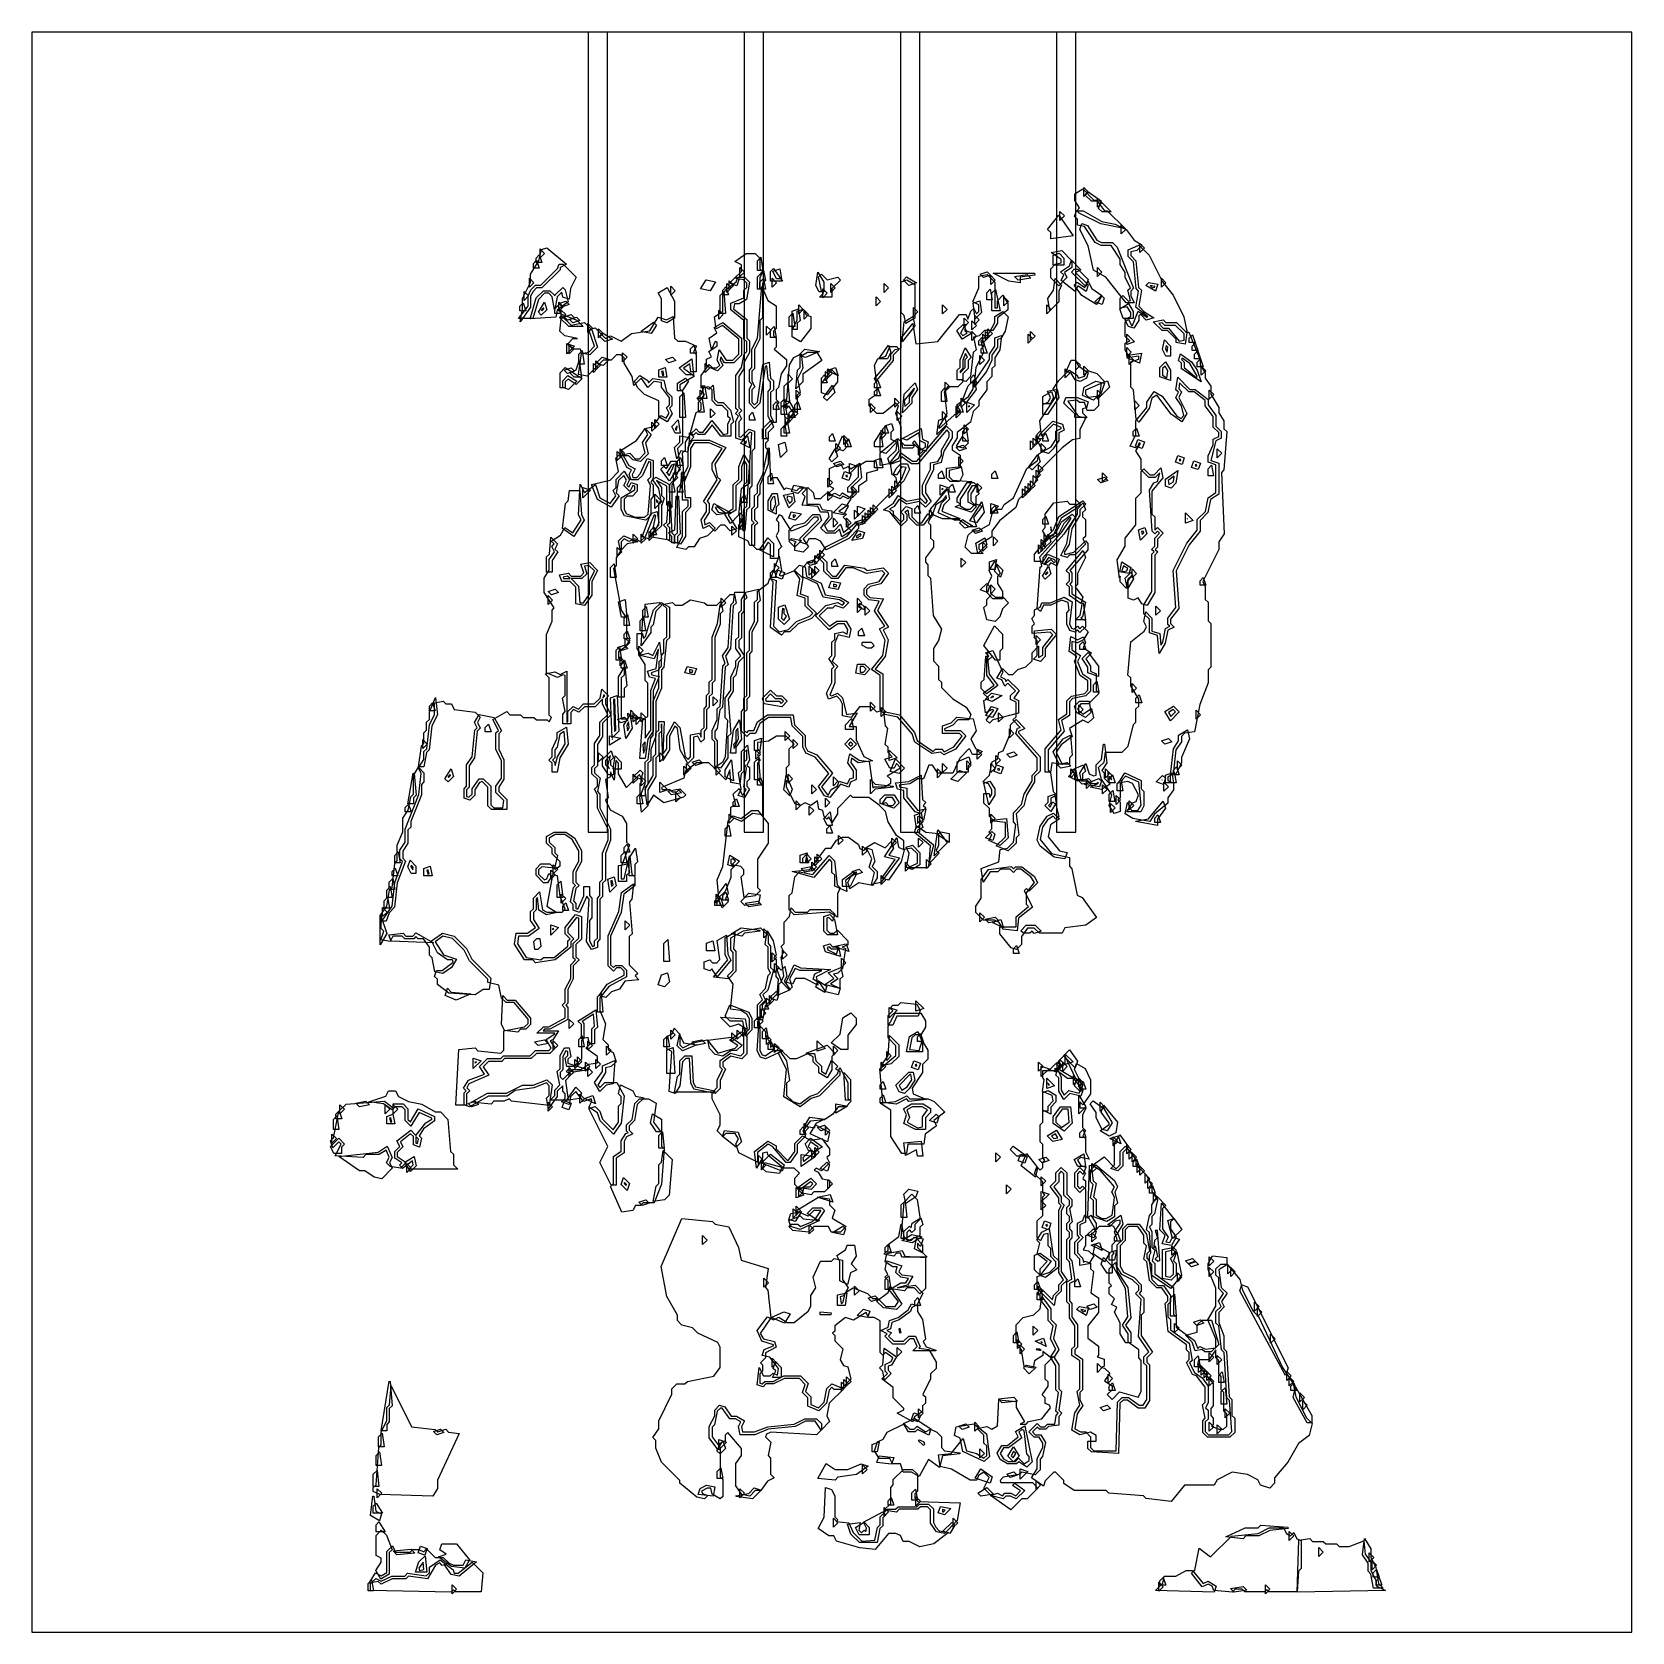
# Model space of a CAD drawing. Header units: millimetres. Extents: x 0 to 296, y 0 to 296.
import ezdxf

# ---------------------------------------------------------------- set-up
doc = ezdxf.new("R2010")
doc.units = ezdxf.units.MM
for name, color, linetype in [('CUT_OUTLINE', 5, 'Continuous'), ('CUT_SLOT', 1, 'Continuous'), ('ENG_D', 3, 'Continuous'), ('ENG_K', 2, 'Continuous'), ('ENG_L', 4, 'Continuous')]:
    doc.layers.add(name, color=color, linetype=linetype)

msp = doc.modelspace()

# ---------------------------------------------------------------- linework, layer by layer
at = {"layer": 'CUT_OUTLINE'}
msp.add_lwpolyline([(0, 0), (295.8, 0), (295.8, 295.8), (0, 295.8), (0, 0)], close=True, dxfattribs=at)
at = {"layer": 'CUT_SLOT'}
for points in [[(102.82, 147.9), (106.38, 147.9), (106.38, 295.8), (102.82, 295.8), (102.82, 147.9)], [(131.69, 147.9), (135.25, 147.9), (135.25, 295.8), (131.69, 295.8), (131.69, 147.9)], [(160.55, 147.9), (164.12, 147.9), (164.12, 295.8), (160.55, 295.8), (160.55, 147.9)], [(189.42, 147.9), (192.99, 147.9), (192.99, 295.8), (189.42, 295.8), (189.42, 147.9)]]:
    msp.add_lwpolyline(points, close=True, dxfattribs=at)
at = {"layer": 'ENG_D'}
for points in [[(193.61, 262.32), (193.16, 262.77), (193.68, 263.3), (192.77, 264.67), (192.77, 265.87), (194.28, 266.78), (196.32, 264.74), (196.83, 264.74), (198.31, 262.77), (198.78, 262.77), (202.14, 259.41), (197.61, 260.32), (193.61, 262.32)], [(202.26, 245.76), (198.52, 250.5), (196.25, 251.76), (195.24, 256.28), (193.73, 259.3), (194.09, 260.37), (195.15, 260.02), (196.88, 257.29), (197.75, 256.86), (199.77, 256.86), (200.62, 256.01), (203.65, 248.42), (203.12, 247.88), (203.12, 247.05), (203.76, 245.76), (202.26, 245.76)], [(201.39, 258.48), (201.39, 260.16), (202.23, 259.32), (201.39, 258.48)], [(93.69, 253.5), (94.2, 255.57), (95.2, 255.9), (98.8, 252.86), (97.62, 252.27), (97.62, 251.82), (94.27, 248.48), (93.28, 248.48), (92.64, 247.84), (92.19, 246.94), (92.19, 244.95), (90.25, 242.22), (90.71, 244.56), (90.71, 246.56), (92.19, 249.52), (92.19, 251.01), (93.69, 253.5)], [(192.27, 252.29), (190.86, 251.35), (191.34, 250.4), (189.81, 248.87), (188.33, 250.35), (188.33, 252.03), (189.19, 252.89), (190.3, 253.11), (190.3, 253.77), (188.44, 255.01), (190.38, 255.4), (192.27, 253.51), (192.27, 252.29)], [(213.33, 240.34), (213.89, 240.34), (215.94, 235.21), (215.94, 234.25), (216.92, 232.77), (216.92, 231.79), (217.91, 230.31), (217.91, 228.82), (219.39, 226.36), (219.39, 225.38), (220.37, 223.9), (220.37, 222.45), (220.87, 221.95), (220.37, 214.84), (219.89, 214.36), (220.38, 203.05), (219.39, 201.57), (219.39, 200.1), (216.46, 194.24), (216.92, 193.32), (216.92, 190.9), (217.42, 190.4), (217.42, 186.95), (217.91, 186.46), (217.91, 178.37), (217.42, 177.87), (217.42, 175.47), (215.93, 171.5), (214.91, 166.42), (213.1, 166.16), (212.49, 165.55), (212.49, 164.59), (211.49, 163.1), (210.99, 158.59), (210.02, 158.1), (210.02, 157.42), (211.01, 156.93), (211.01, 155.72), (210.02, 154.24), (210.02, 153.21), (207.5, 151.19), (206.69, 149.85), (203.53, 150.38), (202.1, 151.23), (202.52, 153.34), (203.27, 151.85), (204.46, 151.85), (205.08, 152.89), (204.61, 157.1), (202.19, 158.21), (201.6, 157.62), (201.15, 156.72), (201.15, 154.21), (200.76, 153.82), (201.15, 153.43), (201.15, 151.67), (200.05, 151.3), (199.16, 152.79), (199.65, 154.76), (197.71, 157.66), (197.18, 159.81), (198.2, 160.84), (198.47, 162.69), (201.54, 162.69), (202.65, 163.8), (203.64, 167.75), (204.1, 168.22), (204.1, 170.68), (204.6, 171.18), (204.6, 172.48), (203.12, 174.95), (203.12, 176.39), (202.62, 176.9), (203.13, 183.03), (205.63, 185.04), (206.05, 185.86), (205.57, 186.81), (205.93, 188.58), (207.06, 187.44), (207.06, 185.06), (208.53, 184.57), (208.72, 182.45), (209.05, 183), (209.56, 185.54), (210.34, 185.93), (210.02, 186.25), (210.02, 187.42), (211.49, 189.39), (211, 196.27), (213.51, 201.28), (215.44, 203.7), (215.44, 205.69), (216.94, 207.18), (217.44, 209.68), (218.89, 210.65), (218.89, 215.76), (217.42, 216.25), (217.42, 217.47), (218.4, 219.45), (218.4, 220.53), (219.39, 221.02), (219.39, 221.75), (218.4, 222.74), (218.4, 224.73), (216.92, 226.7), (216.92, 227.65), (214.87, 229.25), (213.86, 229.25), (212.17, 230.94), (212.01, 229.83), (212.54, 229.3), (212.02, 228.26), (213.51, 225.29), (212.56, 223.72), (210.58, 225.13), (207.98, 228.67), (207.03, 228.1), (206.55, 226.18), (204.62, 223.7), (204.11, 224.21), (203.62, 229.63), (203.12, 230.13), (203.12, 234.85), (204.6, 235.34), (204.6, 235.87), (202.99, 235.64), (202.13, 237.07), (202.13, 238.27), (202.95, 238.68), (202.13, 239.5), (202.13, 242.17), (202.69, 242.73), (203.27, 241.57), (203.44, 241.57), (204.48, 244.17), (206.11, 243.08), (206.31, 243.14), (204.08, 244.92), (204.58, 247.9), (204.11, 248.36), (203.62, 253.29), (202.63, 254.29), (202.63, 255.54), (204.65, 256.41), (206.53, 254.54), (209, 249.59), (210.97, 247.13), (212.97, 243.13), (213.49, 240.51), (213.33, 240.34)], [(131.73, 251.43), (130.89, 250.59), (130.89, 252.28), (131.73, 251.43)], [(135.12, 251.68), (134.1, 251.68), (134.1, 253.51), (134.77, 254.17), (135.12, 251.68)], [(135.08, 248.23), (134.1, 248.23), (134.1, 250.55), (135.24, 251.69), (135.6, 249.87), (135.08, 249.36), (135.08, 248.23)], [(137.09, 252.06), (138.77, 249.71), (136.56, 249.71), (136.56, 251.54), (137.09, 252.06)], [(193.36, 251.93), (195.27, 250.02), (194.85, 248.76), (192.17, 251.43), (192.66, 251.93), (193.36, 251.93)], [(97.1, 244.39), (96.83, 243.06), (92.11, 242.79), (93.21, 246.63), (94.56, 247.98), (95.75, 247.98), (96.61, 247.12), (96.63, 247.02), (96.65, 247.12), (98.11, 248.58), (98.58, 248.11), (99.13, 245.91), (97.1, 244.39)], [(128.72, 206.56), (130.28, 203.97), (129.1, 203.58), (128.08, 204.6), (127.3, 204.6), (126.21, 203.51), (125.18, 204.54), (124.06, 203.99), (123.73, 205.64), (124.73, 207.14), (124.73, 208.44), (124.17, 209), (126.67, 212.99), (125.72, 214.89), (125.72, 216.01), (127.57, 218.79), (125.17, 219.88), (122.41, 219.88), (121.77, 218.83), (121.77, 215.39), (120.6, 212.66), (120.29, 218), (120.79, 218.5), (120.79, 219.96), (121.83, 221.52), (122.76, 222.45), (123.35, 221.85), (124.11, 221.85), (125.71, 223.98), (127.79, 221.38), (128.67, 221.56), (128.67, 223.39), (129.11, 224.27), (128.67, 224.71), (128.67, 225.69), (127.59, 226.78), (126.6, 226.78), (125.72, 227.67), (125.72, 229.64), (125.14, 230.21), (123.74, 229.93), (123.74, 232.29), (125.19, 234.31), (125.82, 233.69), (126.6, 233.69), (127.14, 234.23), (126.69, 235.13), (127.07, 237.03), (128.31, 235.16), (129.56, 235.16), (130.65, 236.25), (130.65, 238.99), (127.65, 241.53), (126.51, 240.95), (126.19, 243.17), (127.69, 244.17), (127.69, 247.05), (128.23, 248.14), (130.19, 249.61), (130.47, 250.45), (131.73, 250.45), (132.64, 249.55), (132.1, 246.35), (130.72, 245.52), (129.86, 245.52), (129.69, 244.63), (132.13, 242.68), (132.13, 239.21), (132.62, 238.72), (132.62, 236.58), (131.63, 234.61), (131.63, 233.61), (130.65, 232.13), (130.65, 226.39), (131.24, 225.8), (130.7, 225.26), (131.19, 224.27), (130.65, 223.72), (130.65, 221.04), (131.07, 220.9), (132.55, 222.38), (133.6, 222.03), (133.6, 218.79), (133.11, 218.3), (133.11, 211.89), (132.62, 211.4), (132.62, 207.95), (132.12, 207.44), (131.77, 203.61), (131.47, 203.61), (131.13, 208.64), (131.63, 209.14), (131.63, 212.09), (132.13, 212.59), (132.13, 215.87), (131.67, 216.63), (131.14, 215.39), (131.14, 212.88), (130.15, 211.89), (130.15, 207.42), (128.72, 206.56)], [(138.52, 232.6), (138.02, 230.11), (137.55, 229.64), (137.55, 227.87), (138.14, 227.28), (137.55, 226.68), (137.55, 223.58), (136.66, 223.58), (136.07, 224.75), (136.07, 229.35), (136.56, 229.84), (136.56, 231.12), (136.08, 231.6), (135.85, 234.09), (135.55, 233.99), (134.58, 227.16), (133.6, 226.19), (132.62, 227.17), (132.62, 229.8), (133.06, 230.68), (132.62, 231.12), (132.62, 233.29), (133.11, 233.79), (133.11, 237.19), (134.1, 239.18), (134.92, 248.74), (136.02, 246.17), (137.55, 245.16), (137.55, 240.98), (137.06, 240.49), (137.06, 239.7), (137.55, 239.21), (137.55, 237.53), (137.18, 237.16), (139.52, 235.28), (139.52, 234.1), (138.52, 232.6)], [(145.29, 251.42), (146.42, 249.53), (146.42, 247.74), (145.53, 247.74), (144.94, 248.93), (145.29, 251.42)], [(148.5, 248.48), (147.66, 247.63), (147.66, 249.32), (148.5, 248.48)], [(171.99, 231.4), (172.16, 231.22), (171.18, 230.23), (169.24, 230.23), (168.62, 229.19), (169.11, 225.25), (167.65, 222.81), (167.74, 222.53), (171.51, 225.86), (171.01, 226.86), (173.11, 228.43), (174.03, 229.82), (174.03, 230.8), (176.99, 235.24), (176.99, 236.22), (177.98, 237.7), (177.98, 239.29), (179.25, 239.71), (178.95, 237.05), (177.98, 235.58), (177.98, 234.08), (177.48, 233.58), (177.48, 232.1), (176.5, 231.12), (176.5, 229.66), (175.02, 227.69), (175.02, 226.68), (174.01, 225.67), (173.51, 223.68), (171.07, 221.73), (171.07, 220.79), (170.09, 219.31), (170.09, 218.53), (171.57, 217.55), (171.57, 215.25), (169.59, 214.76), (169.59, 213.57), (170.2, 212.97), (173.73, 212.7), (171.57, 209.45), (171.57, 208.19), (172.62, 207.56), (173.44, 207.56), (174.46, 208.58), (175.67, 208.17), (174.06, 206.03), (174.62, 204.35), (173.21, 204.35), (171.49, 205.58), (170.53, 205.58), (167.56, 206.93), (168.15, 208.67), (169.08, 209.61), (168.98, 210.13), (168.29, 209.1), (167.09, 208.38), (166.61, 206.94), (164.78, 204.6), (163.58, 204.6), (162.21, 205.96), (162.01, 207.4), (161.36, 207.01), (161.71, 206.67), (161.71, 205.48), (160.7, 204.48), (158.6, 207.1), (157.45, 207.48), (159.3, 208.72), (160.15, 210.12), (161.76, 209.05), (164.25, 209.55), (165.16, 208.64), (165.58, 209.07), (164.66, 210.44), (164.66, 212.05), (166.14, 215.01), (166.14, 216.14), (167.47, 216.4), (168.12, 217.48), (168.12, 218.47), (169.59, 220.94), (169.59, 221.75), (169.12, 222.23), (163.79, 215.94), (162.61, 215.94), (160.81, 217.29), (160.4, 216.47), (158.59, 215.87), (158.22, 216.99), (159.75, 218.52), (160.05, 220.65), (161.32, 219.39), (163.29, 219.39), (164.21, 218.47), (165.16, 219.03), (165.16, 219.73), (164.19, 220.21), (163.98, 221.7), (161.74, 220.35), (160.72, 220.69), (160.72, 222.79), (159.72, 225.3), (160.19, 226.72), (159.72, 227.19), (157.36, 225.3), (156.18, 225.3), (154.8, 226.68), (154.8, 227.9), (156.28, 228.89), (156.28, 230.67), (155.74, 231.75), (158.75, 235.26), (158.75, 236.25), (159.61, 237.12), (160.72, 237.34), (160.72, 239.19), (162.85, 241.94), (163.4, 238.15), (167.49, 238.6), (171.45, 243.55), (172.73, 243.55), (173, 242.74), (173.57, 244.18), (174.1, 244.7), (174.59, 243.71), (175.02, 244.14), (175.02, 245.36), (173.96, 245.89), (175.02, 248.52), (175.02, 250.65), (176.58, 250.96), (177.98, 249.56), (177.98, 244.78), (178.47, 244.78), (178.47, 246.11), (179.5, 247.15), (180.44, 245.59), (180.44, 244.41), (178.47, 242.93), (178.47, 242), (177.62, 240.59), (176.11, 240.59), (175.14, 239.62), (174.07, 239.41), (174.55, 237.06), (174.02, 236.53), (173.53, 232.09), (172.62, 231.18), (171.99, 231.4)], [(161.74, 249.98), (163.19, 249.11), (163.19, 242.91), (161.53, 241.92), (161.23, 243.42), (160.72, 243.94), (160.72, 249.64), (161.74, 249.98)], [(183.98, 250.96), (184.66, 250.27), (182.33, 249.94), (181.64, 250.62), (183.98, 250.96)], [(194.07, 247.06), (192.69, 249), (193.23, 249.53), (194.64, 248.59), (195.23, 249.77), (195.92, 248.39), (197.78, 247.06), (196.79, 245.43), (194.07, 247.06)], [(206.7, 248.94), (207.13, 248.51), (207.56, 248.65), (207.56, 248.77), (206.7, 248.94)], [(147.02, 247.49), (146.18, 246.65), (146.18, 248.33), (147.02, 247.49)], [(201.1, 244.64), (202.71, 245.61), (203.61, 244.11), (203.61, 242.81), (201.71, 242.81), (201.1, 244.64)], [(96.01, 107.95), (95.06, 109.52), (96.63, 110.57), (96.63, 110.68), (93.32, 110.68), (94.56, 111.91), (95.58, 111.91), (98.6, 113.54), (98.6, 115.26), (98.01, 115.86), (98.6, 116.45), (98.6, 118.87), (99.59, 120.84), (99.59, 123.35), (100.47, 124.24), (100.08, 124.63), (100.08, 127.3), (101.07, 128.28), (101.07, 131.95), (100.66, 132.08), (99.09, 130.07), (99.09, 129.27), (100.18, 128.18), (99.59, 127.59), (99.59, 126.59), (96.73, 124.25), (93.09, 123.73), (92.58, 124.24), (91.07, 124.24), (89.22, 127.14), (89.51, 129.17), (91.62, 129.17), (93.09, 130.22), (92.19, 131.56), (92.19, 133.21), (92.69, 133.71), (92.69, 135.68), (93.84, 136.83), (94.39, 133.52), (95.21, 133.11), (98.01, 133.11), (98.56, 133.66), (97.62, 136.01), (97.15, 139.81), (96.25, 139.99), (95.28, 138.53), (94.56, 138.53), (93.18, 139.91), (93.18, 141.1), (94.06, 141.99), (95.75, 141.99), (96.67, 141.06), (97.62, 141.63), (97.62, 142.38), (96.14, 143.86), (96.14, 144.84), (95.15, 145.83), (95.15, 147.06), (96.56, 147.9), (98.68, 147.9), (100.27, 146.84), (101.56, 144.51), (101.56, 142.42), (100.57, 140.45), (100.57, 138.64), (101.17, 138.04), (100.55, 137.43), (100.1, 135.16), (100.57, 134.69), (100.57, 133.78), (100.93, 133.66), (102.05, 136.12), (102.05, 137.8), (103.04, 137.8), (103.04, 136.17), (103.53, 135.68), (103.53, 132.02), (103.04, 131.53), (103.04, 127.76), (103.64, 126.75), (104.02, 126.88), (104.02, 127.79), (104.52, 128.28), (104.52, 135.68), (105.01, 136.17), (105.01, 138.64), (105.5, 139.13), (105.5, 144.01), (106.49, 146.47), (106.49, 148.34), (104.52, 152.28), (104.52, 154.75), (103.97, 155.84), (104.52, 156.39), (104.52, 157.66), (103.53, 158.65), (103.53, 159.84), (104.02, 160.33), (104.02, 164.25), (105.01, 165.72), (105.01, 168.22), (106.44, 169.64), (105.5, 171.51), (105.5, 172.53), (105.48, 172.43), (104.13, 171.07), (102.15, 171.07), (101.12, 170.03), (100.13, 170.53), (99.59, 169.99), (99.59, 167.87), (98.11, 167.87), (98.11, 169.7), (98.58, 170.17), (98.09, 172.63), (98.6, 173.15), (98.6, 176.81), (98.13, 176.97), (97.13, 176.47), (95.15, 177.32), (95.15, 184.43), (96.14, 186.9), (96.14, 188.92), (96.56, 189.35), (94.66, 192.2), (94.66, 194.81), (95.64, 196.29), (95.64, 198.26), (96.59, 199.69), (96.08, 200.7), (96.53, 201.15), (96, 201.68), (97.68, 202.8), (98.52, 204.21), (100.01, 203.22), (101.52, 205.6), (101.06, 206.52), (101.36, 212.2), (102.14, 210.64), (104.15, 212.15), (104.97, 209.7), (106.91, 208.62), (107.93, 210.04), (107.42, 211.06), (107.97, 211.6), (107.97, 213.08), (109.5, 214.61), (110.47, 212.99), (109.99, 212.04), (110.37, 211.67), (110.8, 212.54), (111.91, 212.17), (111.91, 210.9), (111.03, 210.02), (110.04, 210.02), (109.45, 209.43), (109.45, 207.61), (109.87, 206.76), (111.47, 206.08), (113.29, 206.08), (113.89, 206.68), (114.37, 211.95), (113.83, 213.03), (114.38, 213.57), (114.38, 216.25), (114.02, 216.37), (112.86, 213.82), (112.01, 212.98), (110.75, 212.98), (110.41, 213.98), (110.84, 214.84), (110, 215.26), (108.84, 217.59), (110.51, 217.93), (111.52, 216.92), (112.3, 216.92), (113.37, 217.98), (112.88, 219.93), (113.85, 221.38), (113.27, 222.52), (114.73, 222.82), (116.28, 224.88), (117.24, 224.39), (117.79, 225.31), (117.28, 226.34), (117.83, 226.89), (117.83, 228.18), (116.35, 230.15), (116.35, 231.01), (114.96, 231.21), (113.85, 230.09), (112.77, 231.71), (112.51, 231.71), (111.27, 230.47), (110.94, 232.12), (109.45, 234.6), (109.45, 235.56), (108.85, 236.15), (108.07, 236.15), (107.08, 235.16), (105.61, 235.16), (102.63, 232.19), (101.04, 232.5), (101.59, 236.36), (102.92, 236.62), (103.99, 237.7), (102.97, 240.74), (104.09, 241.12), (106.05, 239.16), (106.98, 239.63), (108.93, 238.66), (110.83, 240.08), (114.23, 240.57), (115.75, 243.1), (117.32, 242.58), (118.54, 243.19), (118.81, 239.22), (119.41, 238.62), (120.84, 238.62), (122.85, 237.75), (122.32, 236.69), (122.76, 236.25), (122.76, 232.95), (121.81, 232.95), (121.59, 234.48), (120.46, 233.68), (122.46, 232.18), (119.8, 230.59), (119.8, 229.84), (120.29, 229.35), (120.29, 219.78), (119.32, 218.81), (119.81, 215.41), (118.32, 211.94), (118.32, 208.3), (117.34, 208.3), (117.34, 211.85), (115.48, 212.88), (116.35, 211.57), (116.35, 210.12), (116.88, 209.59), (116.46, 208.33), (116.35, 208.44), (116.35, 204.5), (115.36, 203.51), (114.85, 204.02), (115.33, 206.4), (115.01, 206.51), (113.35, 202.49), (112.45, 201.59), (111.42, 202.1), (110.43, 201.61), (109.5, 202.08), (108.95, 201.54), (108.95, 200.09), (107.97, 198.61), (107.97, 197.1), (107.5, 196.63), (108.94, 188.92), (109.94, 187.42), (109.94, 183.99), (110.5, 183.44), (109.63, 181.99), (108.46, 181.29), (108.46, 180.05), (109.45, 179.06), (109.45, 176.89), (108.95, 176.39), (108.95, 168.85), (110.24, 168.85), (110.13, 169.85), (111.88, 168.68), (112.34, 169.14), (113.39, 168.79), (113.39, 165.23), (114.38, 166.71), (114.38, 174.08), (115.27, 176.31), (114.19, 176.53), (113.82, 177.64), (115.38, 178.16), (115.82, 181.67), (115.77, 181.67), (115.01, 179.9), (112.74, 180.47), (111.91, 181.85), (111.91, 184.63), (112.85, 184.63), (113.05, 183.65), (113.42, 184.02), (114.9, 188.95), (116.31, 190.36), (117.83, 189.45), (117.83, 183.79), (117.33, 183.29), (116.83, 178.36), (116.35, 177.87), (116.35, 174.48), (115.36, 172.01), (115.36, 165.6), (114.38, 163.14), (114.38, 161.11), (113.88, 160.62), (113.88, 156.67), (113.39, 156.18), (113.39, 154.56), (112.41, 154.56), (112.41, 156.88), (112.85, 157.33), (112.32, 158.56), (109.88, 156.12), (108.46, 158.68), (108.46, 160.62), (107.97, 161.11), (107.96, 161.1), (107.63, 157.51), (106.98, 159.03), (106.98, 158.1), (106.02, 157.62), (106.5, 154.22), (106.05, 153.77), (106.92, 152.02), (109.13, 150.8), (109.94, 149.45), (109.94, 146.03), (110.47, 145.5), (108.95, 141.45), (108.95, 139.27), (109.5, 139.27), (110.46, 143.47), (110.55, 143.46), (110.92, 140.13), (111.42, 139.62), (111.42, 137.92), (109.43, 136.43), (108.95, 133.04), (106.98, 128.62), (106.98, 123.35), (107.48, 122.86), (107.87, 123.25), (109.06, 123.25), (109.94, 122.37), (109.94, 121.13), (106.65, 119.36), (105.01, 117.25), (105.01, 114.92), (106, 112.43), (105.52, 109.53), (106.49, 108.56), (106.49, 107.63), (107.43, 107.16), (108, 105.44), (107.1, 104.54), (106, 104.32), (106, 103.46), (104.58, 101.1), (105.01, 100.68), (105.89, 101.56), (108.11, 101.56), (109.45, 99.15), (108.95, 94.07), (107.51, 92.06), (105.04, 94.52), (104.56, 95.98), (102.97, 97.04), (103.51, 98.13), (103.38, 98.54), (101.96, 98.06), (100.55, 99.95), (99.57, 98.97), (99.28, 97.54), (97.9, 98), (98.6, 98.7), (98.6, 99.49), (98.11, 99.98), (98.11, 100.96), (97.12, 99.98), (97.12, 99.02), (95.51, 96.76), (95.13, 98.68), (95.64, 99.2), (95.64, 100.96), (95.09, 101.52), (92.75, 100.58), (89.32, 100.09), (87.83, 99.09), (84.37, 99.09), (80.88, 97.1), (79.87, 97.44), (79.87, 99.69), (80.26, 100.08), (79.8, 100.54), (80.69, 102.01), (83.68, 103.16), (82.75, 104.55), (84.2, 106), (86.67, 106), (87.16, 106.49), (92.09, 106.49), (93.08, 107.48), (95.54, 107.48), (96.01, 107.95)], [(94.55, 244.81), (94.2, 244.46), (94.27, 244.25), (94.62, 244.6), (94.55, 244.81)], [(97.51, 243.05), (98.05, 243.59), (100.71, 242.52), (101.91, 241.33), (99.24, 241.33), (97.51, 243.05)], [(142, 242.47), (141.49, 241.96), (141.49, 240.83), (140.51, 240.83), (140.51, 244.22), (141.7, 244.61), (142, 242.47)], [(141.74, 243.69), (141.74, 245.37), (142.58, 244.53), (141.74, 243.69)], [(143.57, 243.55), (142.73, 242.7), (142.73, 244.39), (143.57, 243.55)], [(103.63, 241.08), (102.79, 240.24), (102.79, 241.92), (103.63, 241.08)], [(172.61, 241.77), (171.63, 240.13), (172.1, 239.67), (172.89, 240.14), (172.55, 240.49), (172.55, 241.62), (172.61, 241.77)], [(175.76, 238.27), (175.76, 239.95), (176.6, 239.11), (175.76, 238.27)], [(177.09, 239.6), (176.25, 238.76), (176.25, 240.44), (177.09, 239.6)], [(176.74, 240.94), (177.58, 240.09), (176.74, 239.25), (176.74, 240.94)], [(212.98, 239.99), (212.98, 239.99), (211.4, 241.57), (209.43, 241.57), (208.95, 242.05), (208.3, 241.91), (209.14, 241.08), (210.14, 241.08), (212.09, 238.64), (212.98, 238.82), (212.98, 239.99)], [(100.29, 237.74), (98.85, 236.29), (98.85, 238.22), (100.29, 237.74)], [(142.88, 237.15), (145.6, 236.76), (142.98, 235.64), (141.78, 236.04), (142.88, 237.15)], [(158.77, 236.62), (158.16, 235.41), (156.54, 235.41), (158.34, 237.92), (158.77, 236.62)], [(175.02, 238.72), (175.62, 239.32), (176.1, 237.88), (175.02, 237.88), (175.02, 238.72)], [(176.59, 236.4), (175.51, 236.4), (175.51, 237.24), (176.11, 237.84), (176.59, 236.4)], [(209.87, 236.63), (210.01, 237.54), (209.68, 237.87), (209.54, 237.18), (209.87, 236.63)], [(97.62, 229.99), (97.62, 232.8), (98.57, 233.75), (101.7, 231.76), (100.6, 230.66), (99.13, 231.64), (98.6, 231.12), (98.6, 229.99), (97.62, 229.99)], [(141.49, 225.55), (140.61, 225.55), (139.96, 226.63), (139.52, 226.19), (139.03, 226.68), (139.03, 227.38), (139.53, 227.88), (140.02, 234.26), (140.83, 235.6), (142.19, 236.28), (142.49, 233.64), (141.5, 231.68), (142.01, 229.17), (141.49, 228.65), (141.49, 225.55)], [(171.57, 232.8), (172.55, 233.79), (172.55, 235.27), (172.98, 235.7), (172.59, 236.35), (172.06, 235.11), (172.06, 233.58), (171.57, 233.09), (171.57, 232.8)], [(176.11, 235.16), (175.26, 234.32), (175.26, 236.01), (176.11, 235.16)], [(192.11, 232.74), (191.2, 233.04), (192.11, 235.16), (192.92, 235.16), (193.45, 234.1), (195.28, 232.79), (194.94, 231.78), (193.77, 231.2), (192.85, 231.51), (192.11, 232.74)], [(202.87, 236.01), (203.71, 235.16), (202.87, 234.32), (202.87, 236.01)], [(209.83, 231.87), (210.01, 233.14), (209.48, 234.03), (209.03, 233.58), (209.03, 232.35), (209.83, 231.87)], [(214.03, 234.5), (212.61, 235.51), (212.52, 235.23), (212.98, 234.77), (212.98, 233.8), (215.32, 231.88), (215.42, 232.18), (214.03, 234.5)], [(116.39, 233.03), (116.54, 232.28), (116.8, 232.37), (116.66, 233.12), (116.39, 233.03)], [(145.93, 230.81), (147.88, 233.32), (148.89, 232.31), (148.89, 231.14), (147, 228.71), (145.93, 229.07), (145.93, 230.81)], [(174.62, 230.97), (173.54, 230.97), (173.54, 231.82), (174.14, 232.42), (174.62, 230.97)], [(191.04, 233.54), (191.88, 232.7), (191.04, 231.86), (191.04, 233.54)], [(196.68, 231.23), (198.26, 230.91), (197.66, 229.11), (196.27, 227.72), (194.21, 228.61), (194.52, 230.15), (196.68, 231.23)], [(124.78, 228.02), (122.9, 228.02), (123.78, 228.89), (124.3, 230.45), (124.78, 228.02)], [(123.25, 225.55), (123.25, 227.38), (123.92, 228.05), (124.28, 225.55), (123.25, 225.55)], [(161.23, 227.7), (161.39, 226.57), (162.2, 227.38), (162.2, 228.34), (163.16, 229.78), (163.09, 229.98), (161.23, 227.7)], [(186.85, 226.94), (187.9, 227.46), (188.3, 228.26), (187.72, 229.43), (189.51, 229.78), (189.82, 228.21), (187.72, 225.06), (186.85, 225.06), (186.85, 226.94)], [(192.77, 224.56), (192.77, 225.2), (190.76, 227.21), (191.11, 228.26), (193.31, 228.26), (195.29, 227.41), (194.93, 226.34), (194.24, 226.11), (194.24, 225.41), (195.09, 224.56), (192.77, 224.56)], [(125.47, 224.46), (125.47, 226.15), (126.31, 225.3), (125.47, 224.46)], [(133.7, 224.07), (132.62, 224.07), (132.62, 224.91), (133.22, 225.51), (133.7, 224.07)], [(139.18, 227.04), (139.58, 225.06), (138.53, 225.06), (138.53, 226.39), (139.18, 227.04)], [(139.77, 223.48), (139.77, 225.16), (140.61, 224.32), (139.77, 223.48)], [(140.01, 225.41), (140.61, 226.01), (141.1, 224.56), (140.01, 224.56), (140.01, 225.41)], [(170.83, 226.64), (171.67, 225.8), (170.83, 224.96), (170.83, 226.64)], [(173.15, 226.5), (173.37, 226.71), (173.11, 226.63), (173.15, 226.5)], [(119.13, 222.13), (119.26, 223.02), (118.88, 222.38), (119.13, 222.13)], [(136.07, 221.75), (136.07, 220.62), (135.08, 220.62), (135.08, 222.45), (136.67, 224.03), (137.09, 222.77), (136.07, 221.75)], [(140.07, 221.61), (139.03, 221.61), (139.03, 222.94), (139.67, 223.59), (140.07, 221.61)], [(140.12, 223.83), (139.27, 222.98), (139.27, 224.67), (140.12, 223.83)], [(156.78, 218.22), (156.78, 220.97), (157.76, 221.96), (157.76, 223.02), (158.9, 223.4), (159.28, 222.28), (158.75, 221.75), (158.75, 220.53), (159.9, 219.95), (157.83, 217.87), (156.78, 218.22)], [(172.31, 223.19), (173.15, 222.35), (172.31, 221.5), (172.31, 223.19)], [(187.9, 217.87), (186.92, 218.2), (185.83, 220.37), (186.4, 221.51), (188.75, 223.86), (190.5, 223.28), (190.85, 222.22), (189.81, 221.7), (189.81, 220.3), (188.77, 218.74), (187.9, 217.87)], [(203.61, 221.96), (204.21, 222.56), (204.69, 221.11), (203.61, 221.11), (203.61, 221.96)], [(132.09, 220.24), (131.73, 219.88), (131.97, 219.64), (132.09, 220.24)], [(136.55, 212.76), (136.9, 213.47), (137.69, 213.47), (139.08, 211.16), (139.45, 211.53), (141.42, 211.03), (141.88, 211.5), (143.22, 211.5), (143.22, 208.54), (145.59, 208.54), (146.09, 207.54), (147.9, 207.28), (147.9, 205.97), (146.49, 204.56), (147.06, 203.61), (148.29, 203.61), (149.49, 204.81), (150, 203.29), (152.36, 205.17), (152.83, 204.7), (152.83, 204), (151.01, 202.18), (146.83, 200.09), (145.76, 201.7), (144.89, 202.13), (143.62, 202.13), (143.1, 201.09), (141.99, 201.46), (141.99, 202.23), (145.4, 205.65), (145.26, 206.08), (144.55, 206.08), (143.11, 204.63), (140.41, 203.55), (138.62, 206.36), (138.15, 206.52), (137.61, 205.62), (138.04, 205.19), (138.04, 203.55), (137.58, 202.63), (138.59, 200.61), (138.04, 200.06), (138.04, 198.44), (136.56, 198.44), (136.56, 201.04), (136.11, 201.5), (135.22, 200.16), (134, 200.16), (133.11, 201.04), (133.11, 204.7), (133.5, 205.09), (133.11, 205.48), (133.11, 207.66), (133.6, 208.15), (133.6, 210.12), (134.1, 210.62), (134.1, 212.05), (135.1, 214.05), (136.07, 218.9), (136.26, 218.88), (136.55, 212.76)], [(147.41, 220.97), (148.01, 221.57), (148.49, 220.13), (147.41, 220.13), (147.41, 220.97)], [(148.64, 219.74), (149.48, 218.89), (148.64, 218.05), (148.64, 219.74)], [(150.12, 221.22), (150.96, 220.37), (150.12, 219.53), (150.12, 221.22)], [(150.37, 219.14), (150.37, 219.98), (150.97, 220.58), (151.45, 219.14), (150.37, 219.14)], [(172.13, 218.86), (170.95, 219.25), (172.01, 221.02), (173.15, 219.88), (172.13, 218.86)], [(205.65, 220.04), (205.25, 218.83), (204.04, 219.23), (204.44, 220.44), (205.65, 220.04)], [(108.21, 216.57), (108.21, 218.26), (109.06, 217.42), (108.21, 216.57)], [(109.55, 217.91), (108.71, 217.07), (108.71, 218.75), (109.55, 217.91)], [(149.5, 216.01), (149.98, 215.04), (150.91, 215.5), (151.38, 215.02), (153.03, 216.12), (153.34, 213.38), (151.41, 211.45), (151.9, 210.47), (150.91, 209.47), (149.92, 209.97), (149.44, 209.48), (147.22, 210.43), (148.23, 211.43), (147.41, 211.84), (147.41, 215.11), (149.5, 216.01)], [(155.79, 215.2), (155.79, 216.61), (156.96, 217), (157.32, 215.2), (155.79, 215.2)], [(159.19, 213.92), (159.78, 215.1), (160.62, 215.94), (161.88, 215.94), (162.22, 214.93), (161.17, 212.83), (160.08, 211.74), (159.75, 213.35), (159.19, 213.92)], [(184.88, 214.85), (184.31, 215.42), (185.94, 217.71), (186.39, 216.36), (184.88, 214.85)], [(211.43, 216.27), (211.84, 217.48), (213.04, 217.08), (212.64, 215.87), (211.43, 216.27)], [(216, 216.09), (215.6, 214.89), (214.39, 215.29), (214.79, 216.5), (216, 216.09)], [(117.3, 214.4), (117.78, 213.72), (118.77, 215.88), (118.75, 215.9), (118.24, 215.73), (117.38, 214.31), (117.3, 214.4)], [(119.81, 211.12), (120.18, 214.46), (120.46, 214.45), (120.77, 209.77), (121.77, 209.77), (121.77, 207.95), (120.79, 206.96), (120.79, 202.56), (119.91, 201.1), (118.81, 201.46), (118.81, 202.73), (119.31, 203.22), (119.31, 210.62), (119.81, 211.12)], [(150.7, 213.9), (150.43, 213.81), (150.52, 213.54), (150.79, 213.63), (150.7, 213.9)], [(185.12, 213.82), (185.97, 212.98), (185.12, 212.14), (185.12, 213.82)], [(186.46, 213.96), (185.62, 213.12), (185.62, 214.81), (186.46, 213.96)], [(186.11, 214.11), (186.11, 215.79), (186.95, 214.95), (186.11, 214.11)], [(197.94, 212.63), (197.94, 214.31), (198.78, 213.47), (197.94, 212.63)], [(201.15, 195.19), (201.03, 194.83), (200.65, 198.24), (202.13, 200.72), (202.13, 202.22), (204.1, 204.68), (204.1, 209.63), (205.09, 210.62), (205.09, 214.56), (205.58, 215.05), (206.67, 213.96), (207.45, 213.96), (208.69, 215.2), (209.05, 213.41), (207.06, 210.92), (207.06, 206.67), (207.56, 206.18), (207.56, 203.71), (208.05, 204.21), (209.14, 203.12), (208.05, 202.03), (208.05, 200.55), (207.66, 200.16), (208.15, 199.67), (207.56, 199.07), (207.56, 192.21), (206.19, 189.76), (205.17, 190.1), (204.5, 191.21), (203.63, 190.77), (202.63, 191.11), (202.63, 194.32), (203.26, 195.27), (202.61, 194.62), (202.28, 193.01), (201.15, 194.14), (201.15, 195.19)], [(211.49, 212.37), (210.58, 211.46), (209.53, 211.82), (209.53, 213.11), (211.83, 214.75), (211.49, 212.37)], [(218.06, 215.7), (218.46, 213.72), (217.42, 213.72), (217.42, 215.05), (218.06, 215.7)], [(147.16, 209.18), (147.16, 210.86), (148, 210.02), (147.16, 209.18)], [(152.44, 211.01), (151.6, 210.17), (151.6, 211.85), (152.44, 211.01)], [(158.5, 211.36), (159.34, 210.51), (158.5, 209.67), (158.5, 211.36)], [(158.99, 211.85), (159.84, 211.01), (158.99, 210.17), (158.99, 211.85)], [(160.33, 211.99), (159.49, 211.15), (159.49, 212.83), (160.33, 211.99)], [(168.22, 211.22), (168.44, 211.43), (168.18, 211.34), (168.22, 211.22)], [(174.52, 208.14), (173.05, 208.88), (173.05, 210.58), (173.89, 211.99), (174.73, 211.99), (175.04, 210.43), (174.52, 209.92), (174.52, 208.14)], [(183.15, 209.67), (183.15, 211.36), (183.99, 210.51), (183.15, 209.67)], [(183.64, 211.85), (184.49, 211.01), (183.64, 210.17), (183.64, 211.85)], [(184.14, 210.66), (184.14, 212.34), (184.98, 211.5), (184.14, 210.66)], [(184.63, 212.83), (185.47, 211.99), (184.63, 211.15), (184.63, 212.83)], [(115.75, 209.03), (115.4, 209.39), (115.51, 208.8), (115.75, 209.03)], [(117.34, 204), (116.74, 204.6), (117.34, 205.2), (117.69, 209.04), (118.01, 209.03), (118.32, 203.23), (118.81, 202.73), (118.81, 201.24), (117.34, 201.98), (117.34, 204)], [(128.22, 206.85), (126.66, 208.02), (126.33, 207.91), (126.85, 207.04), (128.22, 206.85)], [(136.56, 208.98), (136.56, 207.66), (136.97, 207.25), (137.54, 208.58), (137.35, 209.94), (136.98, 209.82), (136.56, 208.98)], [(140.51, 209.82), (139.69, 209.98), (139.54, 209.56), (140.06, 208.69), (140.51, 209.14), (140.51, 209.82)], [(149.81, 208.58), (150.98, 208.19), (150, 206.54), (148.14, 206.91), (149.81, 208.58)], [(154.56, 205.73), (154.56, 207.41), (155.4, 206.57), (154.56, 205.73)], [(155.05, 206.22), (155.05, 207.9), (155.89, 207.06), (155.05, 206.22)], [(155.54, 206.71), (155.54, 208.4), (156.39, 207.56), (155.54, 206.71)], [(178.08, 208.26), (178.56, 206.82), (177.48, 206.82), (177.48, 207.66), (178.08, 208.26)], [(186.68, 197.06), (186.34, 198.75), (190.35, 203.27), (192.13, 205.94), (191.85, 206.04), (190.75, 204.94), (189.75, 202.94), (188.29, 202.07), (187.73, 202.63), (188.86, 203.75), (189.85, 206.24), (194.28, 209.1), (194.84, 208.54), (193.75, 207.45), (193.75, 206.5), (192.26, 204.02), (191.77, 201.05), (190.82, 199.63), (190.96, 199.22), (192.64, 199.64), (194.74, 201.74), (195.23, 201.25), (195.23, 200.07), (191.87, 196.23), (192.27, 195.83), (192.27, 194.14), (191.88, 193.75), (192.27, 193.36), (192.27, 191.92), (194.77, 190.42), (194.23, 187.71), (193.92, 187.41), (194.74, 187), (194.74, 185.76), (193.75, 184.78), (193.26, 185.27), (192.83, 184.84), (191.85, 185.17), (191.29, 186.3), (191.29, 188.43), (191.76, 188.91), (191.56, 190.36), (190.32, 190.77), (188.39, 189.81), (187, 189.81), (186.42, 188.65), (185.86, 189.22), (186.36, 196.84), (186.68, 197.06)], [(114.38, 202.87), (114.38, 203.71), (114.98, 204.31), (115.46, 202.87), (114.38, 202.87)], [(130.65, 204.7), (131.25, 205.3), (131.73, 203.86), (130.65, 203.86), (130.65, 204.7)], [(140.9, 206.08), (141.24, 206.42), (140.75, 206.52), (140.75, 206.08), (140.9, 206.08)], [(148.99, 205.09), (148.15, 204.25), (148.15, 205.93), (148.99, 205.09)], [(150.61, 205.93), (151.46, 205.09), (150.61, 204.25), (150.61, 205.93)], [(153.39, 205.62), (154.03, 204.98), (152.77, 204.56), (152.13, 205.2), (153.39, 205.62)], [(153.57, 206.43), (154.41, 205.58), (153.57, 204.74), (153.57, 206.43)], [(154.06, 206.92), (154.91, 206.08), (154.06, 205.24), (154.06, 206.92)], [(174.46, 203.08), (173.82, 203.72), (175.08, 204.14), (175.72, 203.5), (174.46, 203.08)], [(186.85, 204.84), (186.85, 205.69), (187.45, 206.29), (187.93, 204.84), (186.85, 204.84)], [(213.23, 205), (213.23, 206.92), (214.67, 205.48), (213.23, 205)], [(114.13, 201.78), (114.13, 203.47), (114.97, 202.63), (114.13, 201.78)], [(141, 200.55), (139.91, 201.64), (140.43, 202.15), (142.24, 201.79), (141, 200.55)], [(153.51, 202.17), (151.59, 201.78), (152.72, 203.66), (153.88, 203.27), (153.51, 202.17)], [(176.53, 201.08), (174.87, 199.41), (174.5, 201.27), (176.14, 202.26), (176.53, 201.08)], [(186.6, 199.81), (186.6, 201.5), (187.44, 200.65), (186.6, 199.81)], [(188.36, 201.57), (187.34, 200.55), (186.79, 201.11), (187.9, 202.97), (188.36, 201.57)], [(205.55, 203.19), (205.43, 203.55), (205.13, 203.45), (205.24, 202.88), (205.55, 203.19)], [(139.13, 184.88), (138.56, 184.31), (136.56, 185.74), (137.05, 194.15), (136.52, 194.68), (138.15, 198.91), (138.54, 196.18), (138.14, 195.37), (138.53, 195.25), (141.06, 196.26), (142.5, 194.82), (142.02, 191.95), (143.46, 191.46), (143.46, 189.91), (145.05, 188.33), (144.1, 187.38), (141.63, 186.39), (140.12, 184.88), (139.13, 184.88)], [(157.35, 185.26), (158.26, 183.44), (157.75, 180.34), (155.9, 178.03), (157.27, 177.12), (157.27, 170.4), (156.22, 170.05), (155.19, 171.07), (152.96, 171.07), (151.46, 169.08), (149.87, 169.39), (149.87, 171.51), (149.42, 172.41), (148.82, 173.01), (147.25, 172.49), (146.9, 173.56), (147.9, 175.57), (147.9, 178.08), (148.32, 178.5), (147.34, 179.98), (147.9, 180.54), (147.9, 183.01), (148.4, 183.5), (148.4, 184.59), (149.91, 184.89), (150.68, 184.5), (150.85, 185.33), (150.23, 186.36), (148.96, 186.36), (147.38, 185.3), (144.84, 187.84), (146.79, 189.78), (148.92, 190.32), (149.83, 189.86), (150.22, 190.25), (149.29, 190.8), (146.25, 191.31), (145.24, 193.81), (142.48, 195.07), (142.48, 196.81), (143.36, 197.7), (144.32, 197.7), (145.4, 199.32), (146.92, 197.8), (146.92, 196.32), (148, 195.23), (148.76, 195.23), (150.26, 197.22), (153.93, 196.7), (154.4, 196.23), (157.35, 196.73), (158.33, 195.75), (156.92, 193.78), (154.93, 193.28), (154.31, 192.66), (154.31, 191.88), (154.92, 191.28), (157.4, 191), (156.32, 188.84), (158.37, 185.77), (157.35, 185.26)], [(145.68, 198.33), (145.68, 200.02), (146.53, 199.17), (145.68, 198.33)], [(147.9, 197.8), (148.5, 198.4), (148.98, 196.96), (147.9, 196.96), (147.9, 197.8)], [(186.11, 201), (186.95, 200.16), (186.11, 199.32), (186.11, 201)], [(187.08, 197.36), (188.36, 198.26), (188.89, 197.73), (189.25, 197.85), (189.12, 198.24), (187.94, 198.63), (187.08, 197.36)], [(99.69, 194.74), (101.06, 193.37), (101.29, 190.3), (101.93, 190.3), (103.04, 191.86), (103.04, 194.3), (103.97, 196.17), (102.96, 197.18), (102.13, 197.02), (102.58, 195.66), (101.66, 194.74), (99.69, 194.74)], [(144.09, 196.19), (144.52, 195.76), (144.94, 195.9), (144.94, 196.01), (144.09, 196.19)], [(178.47, 193.83), (179.45, 192.35), (179.45, 191.04), (177.63, 191.04), (176.5, 192.17), (176.5, 193.32), (177.45, 195.23), (176.95, 196.23), (178.01, 197.99), (179.01, 195.67), (178.47, 195.13), (178.47, 193.83)], [(187.38, 195.66), (187.45, 195.44), (187.8, 195.79), (187.73, 196.01), (187.38, 195.66)], [(201.41, 195.98), (202.44, 196.18), (202.58, 196.6), (201.78, 197.08), (201.41, 195.98)], [(99.49, 194.74), (99.01, 195.21), (98.18, 195.04), (98.29, 194.74), (99.49, 194.74)], [(131.63, 160.66), (131.63, 159.14), (131.13, 158.63), (130.85, 156.73), (129.18, 157.06), (129, 159.4), (128.27, 157.57), (126.07, 159.77), (127.74, 160.89), (128.19, 161.77), (128.67, 168.51), (128.18, 169), (128.18, 172.63), (129.17, 174.11), (129.17, 176.55), (130.15, 178.53), (130.15, 179.56), (131.07, 180.47), (130.15, 181.84), (130.15, 183.5), (130.65, 183.99), (130.65, 188.43), (131.14, 188.92), (131.14, 190.86), (131.97, 192.24), (134.3, 192.82), (134.61, 190.71), (134.1, 190.2), (134.1, 186.79), (133.11, 184.82), (133.11, 181.32), (132.62, 180.83), (132.62, 172.94), (132.13, 172.45), (132.13, 170.48), (131.63, 169.99), (131.63, 166.74), (132.13, 166.25), (132.52, 166.64), (133.44, 166.64), (134.14, 168.28), (135.99, 169.59), (140.72, 169.59), (140.99, 167.74), (142.97, 165.75), (142.97, 163.74), (143.4, 162.88), (145.09, 162.16), (147.97, 158.75), (145.99, 156.27), (147.04, 154.8), (147.26, 154.8), (147.71, 155.72), (148.93, 156.45), (149.23, 157.33), (150.74, 156.83), (151.18, 157.72), (151.85, 157.94), (151.85, 159.17), (150.84, 160.67), (151.18, 162.36), (152.92, 161.2), (154.78, 160.94), (155.47, 156.07), (155.69, 156.28), (157.69, 156.28), (158.75, 156.92), (158.75, 157.66), (158.1, 158.3), (160.57, 159.78), (159.8, 160.55), (159.39, 159.73), (158.61, 159.73), (157.64, 161.35), (159.03, 161.81), (158.26, 162.59), (158.26, 163.58), (157.74, 164.09), (158.24, 167.04), (157.77, 167.51), (157.48, 170.15), (160.36, 169.57), (163.16, 166.27), (163.64, 164.82), (166.61, 162.77), (167.03, 163.19), (168.22, 163.19), (168.66, 162.75), (170.42, 163.63), (171.98, 165.63), (171.46, 166.14), (168.36, 166.14), (168.36, 167.55), (169.95, 168.08), (170.98, 169.11), (173.98, 168.84), (174.54, 166.59), (173.58, 165.14), (174.46, 163.37), (175.68, 162.76), (175.12, 162.2), (173.88, 162.2), (173.39, 163.19), (173.15, 163.19), (171.53, 161.56), (170.25, 158.75), (167.49, 158.75), (166.5, 160.23), (165.82, 160.23), (164.83, 157.76), (163.75, 157.76), (162.29, 156.78), (160.31, 156.56), (160.42, 156.25), (161.71, 155.99), (161.71, 154.4), (163.78, 151.87), (165.22, 152.16), (164.82, 150.11), (164.1, 150.82), (163.68, 150.68), (163.68, 149.48), (164.28, 150.08), (164.72, 148.76), (163.68, 148.24), (163.68, 148.02), (166.67, 145.53), (165.6, 141.25), (161.89, 141.25), (163.68, 142.14), (163.68, 143.86), (162.61, 144.92), (161.21, 144.64), (161.21, 146.29), (159.8, 147.23), (158.27, 149.78), (157.79, 151.72), (156.61, 152.89), (154.72, 154.31), (151.74, 154.31), (151.35, 154.7), (148.89, 152.24), (148.89, 151.28), (147.88, 149.61), (147.34, 150.69), (146.92, 150.26), (146.44, 150.74), (146.21, 151.9), (145.46, 152.15), (145.25, 153.64), (143.98, 152.79), (142.97, 153.3), (142, 152.81), (141.07, 153.12), (139.52, 156.22), (139.52, 157.37), (139.91, 157.76), (139.52, 158.15), (139.52, 159.84), (140.01, 160.33), (140.01, 163.29), (140.9, 164.17), (139.42, 165.65), (137.62, 165.65), (136.16, 164.67), (134.1, 164.44), (134.1, 163.29), (134.69, 162.69), (134.15, 162.15), (134.64, 161.16), (134.1, 160.62), (134.1, 157.84), (135.08, 156.36), (135.08, 151.07), (133.18, 151.34), (131.17, 149.84), (129.17, 150.7), (129.17, 152.49), (130.11, 152.96), (129.63, 154.88), (130.71, 155.96), (131.29, 154.8), (131.49, 154.8), (132.06, 155.75), (131.62, 156.2), (132.12, 159.69), (131.63, 160.66)], [(148.15, 193.26), (148.71, 193.26), (148.81, 193.56), (148.15, 193.7), (148.15, 193.26)], [(112.9, 187.59), (112.9, 188.92), (113.54, 189.57), (113.94, 187.59), (112.9, 187.59)], [(121.77, 165.85), (123.39, 166.18), (123.74, 165.46), (123.74, 166.74), (124.24, 167.23), (124.24, 170.68), (124.73, 171.18), (124.73, 173.15), (125.22, 173.64), (125.22, 175.61), (125.72, 176.11), (125.72, 183.94), (126.71, 186.42), (127.21, 189.92), (129.07, 191.78), (129.86, 191.78), (130.17, 190.22), (129.65, 189.7), (129.16, 181.84), (128.21, 180.4), (128.71, 178.89), (128.18, 178.36), (127.68, 170.96), (127.18, 170.46), (126.69, 167.01), (126.21, 166.53), (126.21, 165.26), (126.7, 164.77), (126.7, 160.13), (126.21, 159.63), (125.12, 160.72), (122.84, 160.72), (120.76, 159.1), (120.51, 157.83), (116.41, 156.14), (116.53, 155.79), (117.93, 155.79), (118.42, 155.3), (119.21, 155.3), (119.8, 155.89), (120.89, 154.8), (120.42, 154.34), (116.79, 153.3), (114.93, 154.7), (113.71, 152.87), (113.38, 155.85), (114.87, 158.32), (114.87, 161.81), (115.36, 162.3), (115.36, 166.25), (115.86, 166.74), (115.86, 168.36), (116.85, 168.36), (116.63, 162.27), (117.34, 163.26), (117.34, 165.71), (118.76, 168.27), (119.78, 167.25), (120.77, 161.83), (121.28, 161.32), (121.77, 161.81), (121.77, 165.85)], [(152.87, 189.46), (153.98, 188.99), (153.84, 189.65), (153.01, 190.16), (152.87, 189.46)], [(208.64, 188.82), (207.8, 187.98), (207.8, 189.66), (208.64, 188.82)], [(113.43, 185.12), (112.41, 185.12), (112.41, 186.95), (113.07, 187.62), (113.43, 185.12)], [(139.46, 187.8), (139.03, 188.23), (139.03, 189.14), (138.75, 189.23), (138.55, 187.43), (138.98, 187), (139.46, 187.8)], [(185.37, 183.79), (185.37, 185.1), (188.42, 185.38), (189.4, 184.4), (187.34, 181.83), (187.34, 180.34), (186.42, 179.42), (185.16, 179.84), (185.86, 180.54), (185.86, 183.3), (185.37, 183.79)], [(195.72, 177.63), (196.71, 177.14), (196.71, 174.13), (197.3, 173.54), (195.33, 171.57), (193.89, 171.57), (193.32, 170.62), (194.28, 169.66), (195.89, 170.74), (196.24, 169.02), (195.28, 168.06), (194.26, 168.57), (191.83, 167.02), (192.32, 165.56), (190.24, 164), (189.35, 162.67), (190.48, 160.41), (188.54, 160.69), (188.3, 158.99), (187.34, 158.99), (187.34, 163.28), (190.28, 166.7), (189.77, 168.72), (191.29, 169.73), (191.29, 172.16), (192.15, 173.03), (194.62, 173.52), (195.23, 174.13), (195.23, 175.87), (193.8, 176.83), (192.74, 179.47), (193.19, 180.36), (191.76, 181.3), (192.07, 184.02), (193.26, 183.43), (194.39, 183.99), (194.76, 182.89), (194.32, 182), (195.86, 180.97), (194.81, 179.92), (195.72, 178.54), (195.72, 177.63)], [(154.38, 181.92), (155.19, 181.92), (155.69, 182.41), (155.19, 182.91), (153.5, 182.91), (153.37, 182.52), (154.38, 181.92)], [(176.87, 172.57), (175.87, 173.57), (177.88, 175.07), (176.5, 176.91), (176.5, 180.05), (176.89, 180.44), (176.29, 181.04), (177.61, 181.48), (179.48, 177.48), (179.05, 176.61), (179.9, 176.18), (180.06, 175.72), (180.44, 176.11), (182.48, 174.06), (181.54, 172.65), (182.41, 172.21), (182.41, 169.9), (177.61, 168.63), (176.99, 168.01), (176.42, 168.59), (177.82, 170.45), (177.5, 170.56), (176.3, 169.96), (175.98, 172.22), (176.87, 172.57)], [(121.11, 178.51), (122.83, 178.16), (122.43, 176.95), (120.71, 177.3), (121.11, 178.51)], [(153.08, 178.47), (153.08, 177.48), (153.72, 177.48), (154.21, 177.98), (153.72, 178.47), (153.08, 178.47)], [(72.47, 164.27), (72.47, 166.25), (72.96, 166.74), (72.96, 168.22), (73.46, 168.71), (73.46, 170.14), (74.59, 172.77), (74.94, 169.55), (73.94, 167.55), (73.45, 163.07), (72.95, 162.57), (72.43, 159.98), (71.45, 159.98), (71.99, 163.79), (72.47, 164.27)], [(105.54, 172.69), (105.89, 173.05), (105.65, 173.28), (105.54, 172.69)], [(107.48, 172.38), (107.7, 166.47), (107.96, 166.73), (107.74, 172.46), (107.48, 172.38)], [(138.62, 171.06), (135.39, 171.59), (135.05, 172.62), (136.56, 174.13), (137.65, 173.05), (138.64, 173.05), (139.62, 172.06), (138.62, 171.06)], [(177.27, 172.73), (177.85, 172.97), (177.56, 173.02), (177.27, 172.73)], [(86.83, 166.59), (86.28, 166.04), (86.28, 163.24), (87.26, 161.27), (87.26, 157.69), (86.28, 156.21), (86.28, 155.4), (87.76, 153.92), (87.76, 152.09), (84.94, 152.09), (84.3, 152.73), (84.3, 156.18), (83.25, 157.23), (82.74, 157.06), (81.84, 155.72), (81.84, 154.7), (80.92, 153.78), (79.87, 154.13), (79.87, 155.89), (80.36, 156.39), (80.36, 160.3), (81.35, 161.79), (81.85, 166.75), (82.28, 167.18), (81.8, 168.13), (82.7, 169.62), (85.45, 169.07), (86.83, 166.59)], [(150.37, 167.72), (151.5, 168.86), (151.9, 166.88), (150.37, 166.88), (150.37, 167.72)], [(157.86, 170.09), (157.02, 169.25), (157.02, 170.93), (157.86, 170.09)], [(181.92, 145.83), (180.5, 144.41), (178.28, 145.35), (179.95, 147.02), (179.95, 149.65), (177.86, 149.89), (176.99, 150.76), (176.99, 152.24), (176, 153.22), (176, 155.05), (176.94, 155.05), (177.11, 154.25), (177.48, 154.87), (177.48, 155.72), (176.82, 156.82), (175.79, 157.16), (177.01, 158.38), (177.51, 160.89), (178.5, 161.38), (178.75, 162.63), (179.52, 162.89), (180.93, 166.19), (180.93, 167.72), (181.92, 168.71), (183.57, 167.06), (182.41, 166.48), (182.41, 166.24), (186.36, 161.8), (186.36, 159.14), (185.37, 158.15), (185.37, 157.2), (183.88, 154.71), (183.37, 152.71), (181.93, 151.26), (182.43, 147.32), (181.92, 146.81), (181.92, 145.83)], [(193.51, 171.42), (194.35, 170.58), (193.51, 169.74), (193.51, 171.42)], [(210.11, 170), (210.56, 169.25), (211.4, 170.09), (210.97, 170.52), (210.11, 170)], [(95.54, 161.21), (96.14, 161.81), (96.14, 163.24), (97.12, 165.22), (97.12, 166.28), (98.81, 167.3), (99.1, 164.11), (97.6, 161.62), (97.08, 158.99), (96.14, 158.99), (96.14, 160.62), (95.54, 161.21)], [(110.3, 168.29), (109.95, 167.58), (110.09, 166.62), (110.43, 167.18), (110.3, 168.29)], [(129.68, 164.08), (129.79, 163.32), (130.64, 165.2), (130.47, 167.09), (130.15, 166.57), (130.15, 164.56), (129.68, 164.08)], [(107.3, 165.09), (107.23, 165.1), (107.23, 165.01), (107.3, 165.09)], [(113.39, 164.56), (112.91, 164.08), (113.06, 162.45), (113.39, 163.24), (113.39, 164.56)], [(131.63, 160.82), (132.13, 161.32), (132.13, 163.08), (131.63, 162.59), (131.63, 160.82)], [(152.44, 164.17), (151.35, 163.08), (150.26, 164.17), (151.35, 165.26), (152.44, 164.17)], [(70.01, 148.79), (69.51, 148.29), (69.51, 145.86), (68.53, 144.38), (68.53, 143.07), (69.06, 142.54), (67.54, 138.48), (67.04, 133.98), (66.03, 132.98), (65.5, 131.39), (64.58, 131.39), (64.58, 132.69), (65.58, 134.19), (66.08, 137.17), (66.57, 137.66), (67.06, 142.1), (67.54, 142.58), (67.54, 145.48), (68.53, 147.95), (68.53, 150.44), (69.53, 151.94), (70.03, 154.43), (70.5, 154.91), (70.5, 158.32), (71.44, 159.89), (72.47, 158.85), (72.47, 157.17), (71.98, 156.67), (71.98, 154.76), (70.01, 149.83), (70.01, 148.79)], [(106.74, 159.58), (106.48, 160.21), (106.94, 162.05), (106, 161.11), (106, 160.33), (106.74, 159.58)], [(173.19, 161.79), (173.57, 160.65), (173.05, 160.13), (173.05, 158.99), (171.07, 158.99), (171.07, 160.88), (173.19, 161.79)], [(190.22, 159.71), (189.55, 160.38), (191.37, 160.74), (192.03, 160.08), (190.22, 159.71)], [(194.39, 160.31), (194.77, 159.17), (194.24, 158.65), (194.24, 157.52), (192.77, 157.52), (192.77, 158.65), (192.09, 159.32), (194.39, 160.31)], [(211.61, 159.94), (212.09, 158.5), (211.01, 158.5), (211.01, 159.34), (211.61, 159.94)], [(211.75, 159.39), (211.75, 161.07), (212.59, 160.23), (211.75, 159.39)], [(77.47, 159.58), (77.93, 158.19), (76.91, 157.17), (76.35, 157.72), (77.47, 159.58)], [(148.15, 158.11), (148.99, 157.27), (148.15, 156.43), (148.15, 158.11)], [(178.53, 159.58), (178.62, 159.31), (178.9, 159.4), (178.81, 159.67), (178.53, 159.58)], [(192.03, 157.91), (192.03, 159.59), (192.87, 158.75), (192.03, 157.91)], [(195.31, 157.78), (195.98, 157.12), (194.16, 156.76), (193.5, 157.42), (195.31, 157.78)], [(197.37, 156.26), (194.57, 156.66), (197.26, 157.81), (197.73, 157.34), (197.37, 156.26)], [(199.13, 158.19), (199.59, 157.56), (199.63, 157.7), (199.13, 158.19)], [(208.94, 157.52), (208.93, 157.55), (208.89, 157.52), (208.94, 157.52)], [(211.16, 159), (211.55, 157.02), (210.51, 157.02), (210.51, 158.36), (211.16, 159)], [(111.91, 153.08), (111.91, 154.41), (112.56, 155.06), (112.95, 153.08), (111.91, 153.08)], [(157.1, 153.12), (157.83, 153.36), (158.36, 152.83), (159.14, 152.83), (159.67, 153.36), (159.1, 154.31), (157.89, 154.31), (157.1, 153.12)], [(187.84, 154.49), (189.01, 154.88), (189.33, 153.28), (188.38, 151.7), (187.24, 152.83), (187.84, 153.43), (187.84, 154.49)], [(128.92, 149.53), (128.92, 151.21), (129.76, 150.37), (128.92, 149.53)], [(188.97, 143.23), (186.41, 145.28), (185.85, 146.39), (186.37, 148.99), (187.67, 150.81), (188.87, 151.41), (189.95, 150.33), (188.3, 149.23), (187.85, 146.98), (189.94, 144.43), (191.36, 144.14), (190.96, 142.95), (188.97, 143.23)], [(203.71, 152.83), (202.87, 151.99), (202.87, 153.67), (203.71, 152.83)], [(208.16, 151.07), (208.64, 149.63), (207.56, 149.63), (207.56, 150.47), (208.16, 151.07)], [(129.22, 147.16), (128.18, 147.16), (128.18, 148.5), (128.83, 149.14), (129.22, 147.16)], [(166.78, 143.51), (167.47, 148.3), (169.18, 145.9), (166.78, 143.51)], [(176.29, 146.81), (177.48, 148), (178.01, 147.48), (177.64, 146.36), (176.29, 146.81)], [(146.79, 144.94), (147.77, 144.94), (148.72, 146.37), (149.82, 146.92), (150.94, 146.92), (152.79, 145.59), (153.03, 144.87), (153.77, 144.5), (154.24, 144.98), (155.26, 144.64), (155.8, 142.45), (155.35, 141.54), (156.28, 140.61), (156.28, 139.45), (155.42, 138.01), (152.88, 138.52), (151.22, 137.41), (150.84, 138.55), (151.41, 139.69), (152.52, 140.43), (152.39, 140.48), (150.38, 138.92), (150.67, 136.9), (148.4, 137.88), (148.4, 139.91), (147.9, 140.4), (147.9, 142.38), (147.42, 142.86), (144.54, 139.49), (140.51, 140.59), (140.51, 140.62), (143.82, 140.99), (146.79, 144.94)], [(158.35, 138.98), (157.12, 139.39), (159.57, 142.82), (157.62, 143.31), (159.86, 146.83), (160.2, 145.11), (161.25, 144.58), (160.7, 142.38), (158.35, 138.98)], [(69.49, 141.47), (69.9, 142.69), (70.99, 141.6), (70.99, 140.26), (70.1, 140.26), (69.49, 141.47)], [(130.8, 142.53), (129.73, 141.46), (128.64, 141.82), (128.99, 143.61), (130.8, 142.53)], [(142.48, 143.07), (143.08, 143.67), (143.56, 142.23), (142.48, 142.23), (142.48, 143.07)], [(162.3, 141.49), (161.46, 140.65), (161.46, 142.33), (162.3, 141.49)], [(73.64, 141.57), (74.01, 139.77), (72.47, 139.77), (72.47, 141.18), (73.64, 141.57)], [(157.02, 138.19), (157.02, 139.87), (157.86, 139.03), (157.02, 138.19)], [(178.79, 131.2), (177.92, 131.63), (175.9, 131.63), (174.52, 133.01), (174.52, 134.17), (175.51, 135.65), (175.51, 139.11), (176.85, 140.98), (181.02, 141.51), (181.43, 141.1), (181.82, 141.49), (182.99, 141.49), (185.32, 139.68), (185.92, 138.49), (184.38, 136.95), (183.89, 137.45), (183.45, 137.01), (184.94, 134.03), (182.4, 132), (182.14, 129.64), (179.55, 129.92), (178.79, 131.2)], [(107.29, 138.95), (107.01, 138.86), (107.16, 137.83), (107.45, 138.12), (107.29, 138.95)], [(126.67, 136.1), (128.31, 138.4), (128.69, 136.53), (128.24, 135.63), (128.78, 135.08), (127.61, 133.91), (126.67, 136.1)], [(132.53, 136.58), (134.64, 136.28), (134.3, 134.61), (131.79, 134.33), (131.04, 135.08), (132.53, 136.58)], [(126.21, 135.19), (126.81, 135.79), (127.29, 134.34), (126.21, 134.34), (126.21, 135.19)], [(146.04, 122.27), (141.93, 122.27), (141.1, 122.68), (140.04, 120.76), (140.54, 119.24), (140.01, 118.71), (138.48, 120.24), (139.02, 121.32), (138.53, 124.77), (139, 125.72), (138.48, 126.75), (139.03, 127.3), (139.03, 131.24), (140.03, 132.25), (140.36, 133.86), (141.1, 133.11), (143.36, 133.11), (143.86, 133.6), (147.51, 133.6), (148.43, 132.69), (148.01, 131.42), (147.34, 132.09), (146.92, 131.95), (146.92, 129.76), (147.51, 129.17), (148.29, 129.17), (148.89, 129.76), (150.86, 127.79), (150.86, 127.03), (149.8, 126.58), (150.39, 126.38), (149.86, 122.64), (149.01, 121.79), (148.16, 121.62), (149.03, 120.75), (147.65, 119.83), (149.44, 118.94), (149.05, 117.78), (146.76, 118.35), (145.76, 119.86), (144.4, 120.68), (144.75, 121.71), (146.04, 122.27)], [(64.34, 132.59), (64.44, 132.61), (65.59, 129.14), (64.34, 127.05), (64.34, 132.59)], [(109.69, 131.49), (110.54, 130.65), (109.69, 129.81), (109.69, 131.49)], [(131.08, 130.16), (134.59, 129.77), (134.59, 129.59), (131.75, 129.18), (131.22, 128.65), (129.23, 129.05), (131.08, 130.16)], [(183.79, 130.65), (185.47, 130.65), (186.57, 129.55), (185.3, 129.13), (184.88, 129.56), (184.49, 129.17), (183.3, 129.17), (182.8, 129.66), (183.79, 130.65)], [(66.38, 127.7), (65.98, 128.89), (68.62, 129.18), (69.12, 128.67), (70.4, 128.67), (70.95, 129.23), (74.23, 127.4), (66.38, 127.7)], [(84.81, 120.87), (84.52, 118.81), (83.39, 118.81), (81.91, 117.82), (77.07, 118.08), (74.94, 119.68), (74.94, 120.68), (74.41, 121.21), (74.76, 122.27), (75.84, 122.27), (77.85, 123.83), (77.72, 124.24), (76.83, 124.24), (74.99, 125.55), (73.88, 127.77), (75.87, 129.19), (78.02, 128.65), (80.32, 126.36), (81.3, 124.38), (84.81, 120.87)], [(92.7, 127.6), (92.9, 126.21), (93.57, 126.21), (94.15, 126.79), (93.95, 128.18), (93.28, 128.18), (92.7, 127.6)], [(96.46, 130.08), (96.2, 130), (96.24, 129.87), (96.46, 130.08)], [(130.15, 122.16), (128.77, 120.78), (125.97, 121.09), (128.63, 124.27), (128.18, 125.17), (128.18, 128.32), (129.95, 129.38), (129.67, 126.3), (130.15, 125.82), (130.15, 122.16)], [(137.16, 124.73), (137.55, 124.34), (137.55, 122.81), (138.58, 120.23), (138.04, 119.7), (138.04, 118.22), (135.56, 115.74), (135.04, 113.15), (134.1, 113.15), (134.1, 115.96), (135.03, 116.89), (134.54, 117.88), (135.6, 118.94), (136.09, 121.4), (136.51, 121.82), (136.07, 122.7), (136.07, 126.6), (135.56, 127.11), (135.92, 129.64), (137.04, 127.78), (137.57, 125.14), (137.16, 124.73)], [(136.17, 129.17), (135.33, 128.33), (135.33, 130.01), (136.17, 129.17)], [(149.06, 126.26), (148.94, 126.21), (147.8, 126.21), (147.34, 126.67), (146.98, 126.55), (147.12, 126.14), (148.74, 125.32), (149.06, 126.26)], [(181.43, 125.47), (181.43, 126.31), (182.03, 126.91), (182.51, 125.47), (181.43, 125.47)], [(90.32, 111.42), (89.82, 110.91), (87.35, 111.19), (86.77, 112.35), (87.05, 117.65), (87.86, 116.84), (89.35, 116.84), (92.19, 113.48), (92.19, 112.3), (91.31, 111.42), (90.32, 111.42)], [(129.07, 112.9), (128.14, 113.83), (129.03, 115.93), (132.55, 114.57), (133.11, 113.45), (133.11, 111.32), (131.97, 110.18), (131.43, 112.9), (129.07, 112.9)], [(160.13, 115.86), (160.63, 116.36), (163.59, 116.09), (164.19, 114.89), (163.86, 113.88), (159.9, 113.88), (159.16, 112.16), (158.26, 112.16), (158.26, 113.99), (159.14, 114.87), (158.65, 115.36), (159.14, 115.86), (160.13, 115.86)], [(98.11, 102.15), (99.98, 104.02), (101.48, 104.02), (102.95, 105), (104.52, 105.22), (104.52, 106.37), (102.42, 107.94), (103.53, 109.06), (103.53, 111.52), (104.01, 112.01), (103.82, 114.2), (101.7, 112.86), (102.05, 112.51), (102.05, 109.84), (101.56, 109.35), (101.56, 105.89), (100.18, 104.52), (98.89, 104.52), (98.58, 106.08), (99.09, 106.59), (99.09, 107.3), (98.71, 107.43), (98.11, 106.42), (98.11, 103.92), (97.62, 103.43), (97.62, 102.65), (98.11, 102.15)], [(134.64, 111.67), (133.6, 111.67), (133.6, 113), (134.25, 113.65), (134.64, 111.67)], [(95.4, 108.8), (93.59, 108.44), (92.92, 109.11), (94.74, 109.47), (95.4, 108.8)], [(117.34, 107.82), (117.34, 110.09), (118.37, 110.61), (118.71, 111.63), (119.8, 110.54), (119.8, 108.56), (120.34, 108.02), (122.18, 108.94), (124.83, 109.47), (126.79, 107.02), (130.02, 107.94), (130.51, 108.42), (128.98, 109.44), (131.1, 110.95), (132.13, 110.61), (132.13, 106.88), (131.22, 105.97), (129.22, 106.47), (127.69, 105.38), (127.69, 104.62), (128.24, 104.07), (127.2, 101.99), (127.2, 100.47), (126.29, 99.57), (122.35, 100.36), (121.78, 101.5), (121.54, 106), (120.89, 106), (120.28, 105.39), (119.79, 100.99), (118.92, 99.54), (117.82, 99.91), (118.31, 107.33), (117.34, 107.82)], [(134.09, 107.42), (134.38, 112.23), (135.58, 111.03), (135.58, 110.04), (136.56, 109.06), (136.56, 108.07), (137.02, 108.53), (138.82, 107.45), (135.59, 105.98), (134.66, 106.29), (134.09, 107.42)], [(160.23, 106.39), (158.87, 105.03), (156.98, 104.65), (158.26, 106.57), (158.54, 110.25), (160.23, 108.56), (160.23, 106.39)], [(163.79, 111.04), (164.66, 109.01), (164.66, 107.23), (161.65, 107.23), (162.23, 110.1), (163.79, 111.04)], [(145.93, 104.62), (145.93, 103.67), (146.79, 103.15), (147.81, 105.7), (148.99, 104.52), (148.56, 104.09), (149.38, 103.68), (149.38, 102.94), (145.57, 99.13), (144.07, 98.63), (142, 97.07), (139.01, 98.97), (139.52, 103.98), (137.99, 107.03), (138.53, 107.58), (140.12, 106), (141.43, 106), (143.41, 106.98), (144.65, 106.98), (144.92, 105.62), (145.93, 104.62)], [(145.19, 107.38), (145.19, 109.3), (146.63, 107.86), (145.19, 107.38)], [(148.99, 107.48), (148.15, 106.63), (148.15, 108.32), (148.99, 107.48)], [(189.71, 105.5), (190.87, 106.67), (192.91, 102.3), (191.45, 102.3), (189.04, 104.11), (190.58, 104.63), (189.71, 105.5)], [(192.87, 104.31), (190.69, 106.49), (191.81, 107.61), (193.29, 105.54), (192.87, 104.31)], [(81.59, 104.17), (81.59, 106.09), (83.03, 105.61), (81.59, 104.17)], [(157.86, 104.52), (157.02, 103.68), (157.02, 105.36), (157.86, 104.52)], [(164.24, 105.17), (163.83, 103.96), (162.63, 104.36), (163.03, 105.57), (164.24, 105.17)], [(187.14, 102.15), (186.85, 102.44), (186.85, 103.78), (189.71, 103.78), (190.3, 102.6), (190.3, 100.15), (190.84, 99.25), (191.7, 100.11), (193.61, 99.63), (194.22, 101.06), (192.75, 104.01), (193.12, 105.13), (194.68, 104.2), (195.72, 102.11), (195.72, 99.51), (194.28, 97.48), (193.75, 98.01), (193.75, 96.88), (194.89, 96.88), (194.24, 95.59), (194.24, 93.28), (194.79, 92.73), (194.3, 91.75), (194.74, 91.31), (194.74, 88.8), (195.43, 87.41), (193.83, 87.73), (193.32, 87.22), (193.92, 86.23), (194.8, 85.94), (194.35, 84.59), (193.75, 85.19), (193.26, 84.7), (193.26, 82.43), (193.75, 81.94), (194.24, 82.43), (194.74, 81.94), (194.74, 75.77), (193.75, 75.28), (193.75, 73.56), (194.35, 72.96), (193.26, 71.88), (193.26, 70.11), (194.23, 69.14), (194.4, 68.29), (194.67, 68.56), (195.72, 68.21), (195.72, 67.15), (196.23, 66.64), (195.74, 62.73), (197.2, 61.76), (197.2, 59.07), (195.23, 56.61), (195.23, 54.35), (197.2, 52.87), (197.2, 51.17), (196.92, 50.89), (198.19, 50.46), (198.19, 49.15), (197.71, 48.91), (198.31, 48.79), (199.25, 47.85), (198.28, 46.41), (199.67, 45.49), (199.67, 44.76), (198.78, 43.88), (199.67, 42.99), (201.07, 44.4), (204.48, 43.43), (205.09, 44.44), (205.09, 50.18), (204.6, 50.68), (204.6, 52.14), (202.63, 53.61), (202.63, 55.14), (201.59, 56.7), (202.62, 58.24), (202.14, 63.52), (199.67, 67.97), (199.67, 69.62), (200.06, 70.01), (199.67, 70.4), (199.67, 71.59), (200.62, 72.54), (200.14, 73.99), (201.15, 75.5), (201.15, 76.12), (200.28, 75.94), (199.28, 74.94), (197.3, 74.94), (196.65, 74.29), (195.23, 76.85), (195.51, 86.27), (195.8, 86.28), (196.2, 83.43), (196.73, 82.91), (196.24, 80.44), (196.71, 79.97), (196.71, 77.05), (197.76, 76.42), (198.61, 76.42), (199.69, 77.06), (200.15, 80.32), (199.64, 81.35), (200.11, 82.3), (197.53, 85.35), (196.01, 86.26), (198.22, 87.83), (200.26, 85.78), (200.55, 85.78), (201.15, 86.38), (201.15, 88.84), (202.16, 89.85), (204.1, 87.35), (204.1, 86.38), (206.03, 84.45), (207.06, 82.39), (207.06, 81.42), (208.06, 79.92), (207.54, 77.28), (207.06, 76.81), (207.06, 75.33), (206.62, 74.89), (207.06, 74.01), (207.06, 71.1), (207.58, 70.58), (207.09, 68.6), (207.56, 68.14), (207.56, 66.19), (211.01, 63.72), (211.01, 58.77), (211.5, 58.28), (211.5, 56.33), (214.9, 53.9), (215.53, 52.44), (215.89, 52.81), (216.96, 52.27), (218.89, 52.54), (218.89, 54.18), (217.39, 57.7), (218.89, 60.22), (218.89, 63.55), (217.42, 67), (217.42, 68.1), (218.27, 69.53), (220.87, 69.24), (220.87, 67.9), (219.41, 66.93), (219.87, 63.71), (220.94, 62.64), (219.92, 61.12), (220.43, 60.1), (219.39, 59.06), (219.39, 57.24), (220.37, 54.77), (220.37, 52.36), (220.86, 51.87), (221.35, 43.49), (221.85, 42.99), (221.85, 40.04), (222.35, 39.54), (222.35, 36.87), (221.46, 35.99), (217.31, 35.99), (216.43, 36.87), (216.43, 39.05), (216.9, 39.52), (216.41, 41.99), (216.92, 42.5), (216.92, 45.27), (215.3, 47.36), (214.53, 47.62), (213.42, 49.84), (213.96, 50.39), (213.96, 51.66), (213.47, 52.16), (213.47, 53.12), (210.03, 55.57), (209.52, 60.73), (210.02, 61.23), (210.02, 62.04), (208.91, 63.6), (207.95, 63.6), (206.58, 64.96), (206.09, 68.41), (205.56, 68.94), (206.06, 71.4), (205.58, 71.88), (205.58, 73.38), (204.47, 74.94), (202.73, 74.94), (202.13, 74.34), (202.13, 72.37), (201.15, 71.38), (201.15, 67.61), (201.81, 66.5), (203.76, 65.53), (205.09, 64.19), (205.09, 63), (204.7, 62.61), (205.58, 61.73), (205.58, 59.06), (205.09, 58.57), (205.09, 54.8), (207.13, 51.73), (206.08, 50.68), (206.08, 49.9), (206.57, 49.4), (206.57, 42.82), (205.72, 41.41), (204.52, 41.41), (202.54, 42.89), (201.74, 42.89), (201.14, 42.29), (200.89, 33.02), (195.86, 33.28), (195.23, 33.92), (195.23, 35.25), (196.71, 35.25), (196.71, 36.34), (195.68, 36.96), (193.71, 36.47), (192.25, 37.34), (192.78, 40.52), (193.74, 41.96), (193.24, 44.45), (193.75, 44.97), (193.75, 50.15), (192.27, 51.14), (192.27, 52.36), (192.77, 52.85), (192.77, 56.62), (191.78, 58.1), (191.78, 60.54), (191.29, 61.03), (191.29, 64.74), (192.25, 65.22), (191.79, 68.41), (191.29, 68.92), (191.29, 72.57), (191.78, 73.07), (191.78, 73.85), (191.29, 74.34), (191.29, 75.53), (191.78, 76.03), (191.78, 76.81), (191.29, 77.3), (191.29, 78.49), (191.78, 78.98), (191.78, 79.76), (190.79, 80.75), (190.79, 84.7), (190.3, 85.19), (189.81, 84.7), (189.81, 83.22), (188.9, 82.31), (190.3, 80.44), (190.3, 79.48), (190.85, 78.93), (190.3, 77.84), (190.3, 66.63), (191.36, 65.05), (190.3, 63.99), (190.3, 63), (189.3, 62), (188.97, 60.39), (185.86, 63.5), (185.86, 65.75), (188.2, 66.52), (189.31, 67.64), (189.31, 68.43), (188.33, 69.41), (188.33, 70.89), (187.84, 71.38), (187.84, 73.65), (187.02, 73.49), (186.42, 72.3), (185.86, 72.86), (185.86, 76.03), (186.85, 77.01), (186.85, 80.46), (187.24, 80.85), (186.85, 81.24), (186.85, 83.22), (185.33, 84.73), (185.76, 85.99), (186.36, 85.39), (186.85, 85.89), (186.85, 86.87), (187.24, 87.26), (186.85, 87.65), (186.85, 90.12), (186.36, 90.61), (186.36, 93.77), (186.85, 94.27), (186.85, 96.38), (187.84, 96.38), (187.84, 97.22), (188.8, 98.19), (188.61, 99.17), (186.83, 99.93), (187.14, 102.15)], [(151.35, 98.35), (150.38, 98.35), (150.08, 103.42), (151.35, 102.15), (151.35, 98.35)], [(156.78, 100.33), (156.78, 101.17), (157.38, 101.77), (157.86, 100.33), (156.78, 100.33)], [(161.28, 99.55), (160.3, 99.88), (159.68, 101.12), (162.1, 103.53), (162.89, 103.53), (163.2, 102), (162.14, 100.42), (161.28, 99.55)], [(187.75, 101.54), (187.96, 101.12), (188.12, 101.17), (187.75, 101.54)], [(193.36, 102.05), (192.52, 101.21), (192.52, 102.89), (193.36, 102.05)], [(193.86, 99.87), (192.73, 101), (193.15, 102.26), (194.28, 101.13), (193.86, 99.87)], [(69.96, 94.32), (71.39, 96.7), (74.44, 95.31), (74.44, 94.53), (72.41, 93.01), (71.56, 91.73), (72, 91.29), (71.67, 89.65), (70.5, 90.04), (70.5, 91.6), (69.99, 92.11), (68.1, 90.64), (68.58, 89.68), (67.54, 88.64), (67.54, 87.89), (69.16, 86.81), (68.12, 85.77), (66.19, 86.04), (65.52, 86.72), (66.04, 87.76), (65.46, 89.11), (64.17, 88.25), (61.73, 88.25), (61.23, 87.75), (56.06, 88.02), (57.14, 90.17), (56.7, 90.61), (55.6, 89.52), (55.18, 90.78), (55.73, 91.33), (56.72, 96.26), (58.07, 97.61), (65.15, 98.11), (66.8, 96.88), (66.8, 97.62), (68.63, 97.62), (69.51, 96.73), (69.51, 94.76), (69.96, 94.32)], [(115.04, 79.37), (113, 79.37), (112.51, 78.88), (111.57, 78.88), (111.09, 77.92), (109.05, 77.62), (106.93, 82.39), (107.48, 82.93), (107.48, 87.89), (108.95, 88.87), (108.95, 90.78), (109.78, 92.15), (110.22, 92.3), (109.94, 92.58), (109.94, 93.77), (110.94, 94.78), (111.44, 97.73), (112.3, 98.6), (113.95, 98.6), (115.38, 97.74), (114.88, 94.23), (116.35, 92.27), (116.35, 89.83), (116.85, 89.33), (116.35, 82.77), (115.04, 79.37)], [(150.79, 97.24), (148.64, 95.95), (148.64, 97.67), (150.79, 97.24)], [(156.78, 97.86), (156.78, 98.7), (157.38, 99.3), (157.86, 97.86), (156.78, 97.86)], [(164.88, 90.22), (161.92, 90.22), (161.67, 88.49), (160.83, 88.49), (158.75, 91.62), (158.75, 96.5), (156.82, 97.79), (159.66, 98.1), (161.75, 99.15), (162.3, 98.6), (165.71, 98.6), (166.78, 98.06), (168.74, 96.11), (166.7, 94.58), (167.2, 93.6), (165.14, 92.06), (164.88, 90.22)], [(197.45, 97.96), (198.29, 97.12), (197.45, 96.28), (197.45, 97.96)], [(66.52, 94.33), (66.37, 95.07), (66.1, 94.99), (66.25, 94.24), (66.52, 94.33)], [(144.62, 93.14), (142.83, 93.5), (143.83, 95.17), (146.5, 94.79), (144.9, 93.99), (144.62, 93.14)], [(161.76, 96.52), (162.22, 95.13), (161.79, 94.27), (163.72, 93.19), (164.66, 93.38), (164.66, 95.22), (165.55, 96.55), (164.6, 97.12), (162.76, 97.12), (161.76, 96.52)], [(189.31, 94.27), (190.33, 93.25), (191.77, 94.28), (191.55, 96.63), (190.43, 96.63), (189.31, 95.07), (189.31, 94.27)], [(199.16, 91.66), (197.48, 92.67), (199.17, 93.8), (199.17, 94.08), (197.67, 96.09), (198.1, 97.38), (200.67, 94.24), (200.39, 92.28), (199.16, 91.66)], [(130.17, 89.65), (127.65, 91.61), (128.01, 92.71), (130.58, 92.42), (131.18, 90.65), (130.17, 89.65)], [(143.86, 90.91), (146.04, 91.22), (147.41, 89.31), (147.41, 88.15), (146.97, 87.71), (147.46, 86.72), (145.98, 85.24), (144.99, 85.73), (144.62, 85.36), (145.36, 84.99), (146.09, 83.78), (147.41, 83.52), (147.41, 82.23), (146.53, 81.35), (144.55, 81.35), (144.04, 80.83), (142.4, 81.16), (142.79, 82.33), (143.86, 82.33), (144.35, 82.83), (143.93, 83.24), (141.96, 81.76), (141, 82.72), (141, 83.91), (141.88, 84.8), (140.9, 85.78), (138.94, 85.78), (136.11, 88.1), (135.9, 88.7), (135.08, 88.54), (135.08, 87.69), (133.93, 85.77), (133.59, 88.85), (136.05, 90.76), (137.55, 89.87), (137.55, 89.34), (139.62, 87.26), (139.89, 87.26), (141, 88.82), (141, 90.32), (142.44, 91.76), (143.86, 90.91)], [(141.99, 91.95), (141.99, 92.79), (142.59, 93.39), (143.07, 91.95), (141.99, 91.95)], [(143.57, 93.18), (142.73, 92.34), (142.73, 94.02), (143.57, 93.18)], [(147.44, 92.32), (147.1, 90.61), (143.85, 92.08), (144.86, 93.76), (147.44, 92.32)], [(189.66, 91.38), (189.23, 92.1), (188.48, 91.65), (188.9, 91.23), (189.66, 91.38)], [(200.81, 91.76), (201.32, 90.23), (199.27, 91.25), (200.81, 91.76)], [(143.93, 90.6), (143.52, 89.78), (144.06, 89.23), (142.5, 87.67), (142.64, 86.97), (144.99, 88.9), (145.37, 89.64), (143.93, 90.6)], [(70.67, 87.9), (71.01, 86.2), (69.96, 85.14), (68.93, 86.85), (70.67, 87.9)], [(135.71, 85.05), (135.05, 85.72), (135.42, 86.82), (138.6, 85.95), (138.21, 84.78), (135.71, 85.05)], [(183.96, 87.91), (183.55, 86.7), (182.35, 87.11), (182.75, 88.31), (183.96, 87.91)], [(195.97, 86.62), (196.81, 85.78), (195.97, 84.94), (195.97, 86.62)], [(109.48, 82.89), (109.83, 82.54), (109.9, 82.76), (109.56, 83.11), (109.48, 82.89)], [(140.64, 74.21), (139.91, 74.94), (140.4, 75.43), (141.6, 75.43), (142.05, 74.98), (144.31, 75.89), (145, 76.57), (145.86, 77.86), (145.83, 77.9), (144.55, 77.9), (143.52, 76.86), (141.2, 77.86), (145.39, 80.37), (147.41, 80.08), (147.41, 78.98), (148.43, 77.96), (147.95, 76.53), (150.52, 74.99), (149.48, 73.95), (147.75, 73.95), (147.26, 74.94), (144.55, 74.94), (143.56, 73.94), (140.64, 74.21)], [(141.74, 80.5), (141.74, 82.19), (142.58, 81.35), (141.74, 80.5)], [(161.54, 79.21), (161.19, 80.93), (162.12, 81.86), (163.75, 81.53), (163.39, 80.45), (161.54, 79.21)], [(140.32, 77.37), (142.24, 77.75), (141.11, 75.87), (139.95, 76.26), (140.32, 77.37)], [(160.72, 76.66), (160.72, 78.98), (161.4, 79.66), (161.74, 76.66), (160.72, 76.66)], [(210.51, 74.52), (211.54, 72.97), (210.64, 71.46), (208.96, 71.79), (209.49, 73.39), (208.54, 74.35), (208.83, 79.3), (211.09, 76.4), (210.51, 75.82), (210.51, 74.52)], [(160.54, 70.01), (159.84, 70.01), (159.32, 69.49), (157.51, 69.86), (158.26, 70.6), (158.26, 71.61), (160.25, 73.11), (160.72, 75.43), (160.73, 75.43), (161.19, 73.09), (161.81, 72.47), (162.59, 72.47), (163.1, 72.99), (164.74, 72.66), (164.28, 71.28), (163.68, 71.88), (163.68, 71.1), (165.51, 69.27), (160.79, 69.27), (160.54, 70.01)], [(161.21, 74.05), (162.2, 75.04), (162.54, 74.7), (162.72, 75.59), (164.31, 76.54), (164.7, 75.36), (164.17, 74.83), (164.17, 73.3), (162.21, 72.45), (161.21, 72.79), (161.21, 74.05)], [(187.68, 75.36), (187.41, 75.27), (187.5, 75), (187.77, 75.09), (187.68, 75.36)], [(195.02, 73.35), (196.22, 74.55), (196.75, 74.02), (196.37, 72.9), (195.02, 73.35)], [(123.99, 71.63), (123.99, 73.31), (124.83, 72.47), (123.99, 71.63)], [(197.36, 72.04), (197.87, 70.51), (195.82, 71.53), (197.36, 72.04)], [(209.03, 65.37), (209.03, 70.7), (210.59, 71.01), (211.54, 70.07), (211.04, 68.59), (211.5, 68.14), (211.5, 65.96), (210.59, 65.06), (209.03, 65.37)], [(148.31, 69.04), (149.87, 68.73), (149.87, 65.15), (150.91, 63.6), (150.41, 62.78), (151.82, 63.63), (154.45, 62.58), (155.4, 61.63), (156.39, 61.63), (157.86, 60.15), (159.59, 60.15), (160.17, 61.11), (158.26, 63.51), (158.26, 64.97), (157.66, 65.57), (158.2, 66.11), (157.75, 67.01), (158.07, 68.6), (160.82, 67.69), (160.28, 66.6), (160.84, 66.05), (162.85, 65.76), (161.87, 64.12), (159.98, 63.65), (159.98, 63.64), (163.27, 64.11), (164.72, 62.66), (163.62, 60.46), (162.65, 59.97), (162.41, 59.26), (160.34, 57.71), (158.96, 57.25), (158.72, 56.04), (158.07, 55.71), (158.92, 55.28), (158.36, 54.72), (159.34, 53.74), (161.11, 53.74), (162.1, 54.72), (163.35, 54.72), (164.22, 52.7), (163.97, 52.45), (165.8, 52.24), (167.13, 49.86), (167.13, 48.71), (166.14, 47.72), (166.14, 46.78), (164.72, 43.93), (165.16, 43.49), (165.16, 42.3), (164.66, 41.8), (164.66, 40.79), (163.15, 39.78), (162.83, 38.83), (159.95, 40.44), (161.21, 41.07), (161.21, 41.31), (159.24, 43.28), (159.24, 45.23), (157.14, 46.81), (158.15, 47.82), (157.76, 48.21), (157.76, 49.45), (158.81, 49.98), (159.17, 50.7), (157.79, 51.69), (157.27, 51.17), (156.78, 51.66), (156.78, 57.54), (155.72, 58.17), (154.65, 58.17), (154.21, 59.06), (151.88, 57.66), (150.41, 58.15), (148.4, 56.58), (148.4, 55.61), (148, 55.22), (148.4, 54.83), (148.4, 53.84), (149.9, 52.33), (149.4, 50.33), (150.04, 49.26), (150.82, 49), (151.38, 46.76), (149.48, 44.86), (148.29, 44.86), (147.9, 45.25), (147.39, 44.74), (146.9, 42.28), (145.49, 40.87), (143.46, 41.74), (143.46, 43.28), (142.44, 44.3), (142.94, 45.78), (141.88, 46.84), (139.09, 46.84), (137.11, 45.85), (135.68, 45.85), (135.15, 45.32), (134.08, 45.68), (134.44, 48.92), (135.24, 47.33), (136.46, 47.33), (137.01, 47.88), (137.85, 47.46), (138.03, 48.74), (136.42, 50.8), (135.01, 51.09), (135.38, 52.2), (137.06, 52.91), (137.06, 53.07), (134.9, 53.79), (134.06, 55.75), (136, 58.24), (137.06, 57.71), (138.06, 58.21), (139.6, 57.19), (140.91, 57.19), (143.51, 59.32), (143.96, 60.21), (143.96, 62.19), (144.92, 63.64), (144.44, 65.59), (145.77, 68.53), (147.8, 68.53), (148.31, 69.04)], [(185.37, 66.95), (185.37, 69.69), (186.4, 70.03), (188.43, 68.58), (186.38, 65.94), (185.37, 66.95)], [(199.67, 66.31), (198.8, 66.31), (197.67, 68), (198.08, 69.23), (199.67, 67.64), (199.67, 66.31)], [(215.16, 68.42), (213.9, 68), (213.26, 68.64), (214.52, 69.06), (215.16, 68.42)], [(136.17, 64.58), (135.33, 63.74), (135.33, 65.43), (136.17, 64.58)], [(211.75, 64.73), (211.75, 66.41), (212.59, 65.57), (211.75, 64.73)], [(221.96, 67.05), (221.11, 66.21), (221.11, 67.89), (221.96, 67.05)], [(221.61, 65.71), (221.61, 67.4), (222.45, 66.56), (221.61, 65.71)], [(150.4, 62.75), (150.04, 62.16), (149.41, 61.95), (149.58, 60.72), (149.91, 60.83), (150.4, 62.75)], [(186.9, 61.38), (185.86, 61.38), (185.86, 62.71), (186.51, 63.36), (186.9, 61.38)], [(231.77, 47.45), (223.31, 63.08), (223.67, 64.16), (224.74, 63.8), (232.23, 48.83), (231.77, 47.45)], [(186.85, 51.83), (186.85, 51.14), (185.35, 50.14), (185.07, 48.76), (183.43, 49.09), (182.92, 52.17), (181.92, 53.66), (181.92, 56.8), (183.27, 58.15), (185.24, 58.64), (186.37, 59.77), (186.69, 62.02), (188.33, 59.73), (188.33, 57.78), (189.34, 56.78), (188.83, 54.27), (189.84, 52.25), (188.96, 50.78), (188.25, 50.78), (186.85, 51.83)], [(193.89, 59.62), (194.31, 59.2), (194.74, 59.34), (194.74, 59.45), (193.89, 59.62)], [(147.82, 58.94), (145.68, 59.14), (145.68, 58.67), (147.72, 58.67), (147.82, 58.94)], [(215.38, 56.66), (214.74, 57.3), (216, 57.72), (216.64, 57.08), (215.38, 56.66)], [(186.53, 53.67), (186.74, 53.45), (186.78, 53.58), (186.53, 53.67)], [(179.57, 28.61), (179, 28.03), (179.14, 27.61), (181.51, 27.61), (183.53, 26.16), (181.97, 24.6), (180.88, 25.14), (180.05, 25.14), (179.53, 24.62), (177.36, 25.17), (175.95, 26.57), (176.94, 28.55), (175.97, 29.52), (174.98, 28.92), (174.7, 28.1), (173.47, 28.1), (169.99, 30.09), (167.89, 30.61), (167.59, 32.76), (169.96, 33.02), (172.18, 35.79), (172.76, 33.48), (174.63, 33.01), (175.97, 32.12), (176.5, 32.64), (176.5, 34.41), (176, 34.9), (176, 36.38), (174.76, 37.62), (176.53, 37.97), (177.47, 37.5), (178.48, 38.11), (178.73, 42.91), (181.92, 42.62), (181.92, 41.48), (183.5, 38.85), (182.72, 38.45), (183.79, 38.45), (184.26, 38.93), (186.71, 39.42), (188.3, 41.46), (188.13, 41.96), (187.34, 42.22), (187.34, 43.28), (186.78, 43.85), (187.84, 45.43), (187.84, 46.24), (187.34, 46.73), (187.34, 49.4), (188.87, 50.93), (189.81, 49.37), (189.81, 44.97), (190.32, 44.46), (189.82, 41.01), (190.4, 40.43), (189.81, 39.83), (189.81, 38.24), (187.95, 37.98), (187.44, 37.47), (186.25, 37.47), (185.86, 37.86), (184.98, 36.98), (185.47, 36.48), (186.5, 36.48), (187.36, 35.05), (186.83, 32.42), (186.36, 31.94), (186.36, 29.97), (185.45, 29.07), (182.99, 29.56), (182.53, 29.1), (179.57, 28.61)], [(186.27, 52.26), (185.62, 52.26), (185.62, 52.21), (186.59, 52.02), (186.27, 52.26)], [(218.89, 52.18), (217.54, 50.29), (215.65, 50.29), (215.46, 49.37), (218.4, 45.94), (218.4, 41.8), (217.91, 41.31), (217.91, 40.04), (218.4, 39.54), (218.4, 38.35), (218.09, 38.04), (219.44, 37.47), (220.27, 37.47), (220.87, 38.06), (220.87, 40.32), (220.37, 40.82), (220.37, 44.27), (219.88, 44.76), (219.88, 47.23), (219.39, 47.72), (219.39, 50.18), (218.89, 50.68), (218.89, 52.18)], [(232.8, 47.33), (231.96, 46.49), (231.96, 48.17), (232.8, 47.33)], [(66.06, 38.85), (65.57, 38.35), (65.57, 37.22), (64.54, 37.22), (66.01, 46.35), (66.22, 46.34), (66.56, 41.81), (66.06, 41.31), (66.06, 38.85)], [(232.45, 45.5), (232.45, 47.18), (233.29, 46.34), (232.45, 45.5)], [(233.78, 44.62), (232.7, 44.62), (232.7, 45.46), (233.3, 46.06), (233.78, 44.62)], [(235.76, 38.7), (233.18, 43.34), (233.57, 45.31), (236.64, 40), (236.64, 38.7), (235.76, 38.7)], [(131.34, 36.98), (133.56, 36.98), (136.01, 37.96), (140.93, 38.45), (142.91, 39.44), (145.05, 39.44), (145.93, 38.56), (145.93, 37.37), (145.04, 36.48), (136.61, 36.97), (135.78, 36.55), (135.61, 36.06), (136.58, 35.08), (136.09, 32.62), (136.56, 32.15), (136.56, 29.19), (137.23, 28.53), (135.99, 27.91), (134.72, 26.13), (133.71, 26.13), (132.7, 25.12), (131.24, 25.41), (130.15, 27.04), (130.15, 31.13), (131.14, 32.61), (131.14, 33.93), (128.66, 36.86), (128.18, 36.38), (128.18, 35.34), (127.15, 34.83), (126.78, 33.73), (125.22, 35.91), (125.22, 38.02), (126.21, 39.99), (126.21, 41.02), (127.13, 41.94), (128.09, 41.62), (129.29, 39.93), (130.22, 39.93), (131.71, 39.04), (131.15, 37.93), (131.34, 36.98)], [(166.19, 37.57), (165.79, 36.38), (163.73, 37.42), (163.29, 36.98), (162.06, 36.98), (161.1, 38.57), (163.21, 39.47), (166.19, 37.57)], [(171.36, 38.07), (172.62, 38.49), (173.26, 37.85), (171.99, 37.43), (171.36, 38.07)], [(175.12, 37.96), (174.28, 37.12), (174.28, 38.8), (175.12, 37.96)], [(64.09, 34.26), (64.09, 36.09), (64.76, 36.76), (65.11, 34.26), (64.09, 34.26)], [(74.87, 36.45), (74.23, 37.08), (75.5, 37.5), (76.13, 36.87), (74.87, 36.45)], [(181.82, 31.55), (182.41, 32.15), (183.44, 31.12), (184.38, 31.69), (184.38, 32.44), (183.9, 32.92), (183.42, 37.28), (182.97, 37.43), (182.47, 36.93), (182.97, 35.92), (180.53, 34.02), (179.59, 34.02), (179, 33.03), (179.63, 31.99), (180.5, 31.55), (181.82, 31.55)], [(63.6, 30.81), (63.6, 32.64), (64.27, 33.31), (64.62, 30.81), (63.6, 30.81)], [(127.2, 32.93), (126.64, 33.49), (127.75, 35.34), (128.22, 33.95), (127.2, 32.93)], [(156.61, 35.13), (156.24, 33.28), (155.3, 33.28), (155.3, 34.69), (156.61, 35.13)], [(159.32, 32.26), (158.92, 31.04), (156.2, 31.34), (156.61, 32.56), (159.32, 32.26)], [(176.11, 33.03), (175.26, 32.19), (175.26, 33.87), (176.11, 33.03)], [(181.43, 34.25), (182.48, 32.5), (181.43, 31.45), (180.38, 32.5), (181.43, 34.25)], [(64.12, 26.87), (63.1, 26.87), (63.1, 29.19), (63.79, 29.87), (64.12, 26.87)], [(127.35, 30.33), (127.74, 28.35), (126.7, 28.35), (126.7, 29.68), (127.35, 30.33)], [(150.81, 30.07), (153.32, 31.08), (154.6, 30.65), (152.43, 29.1), (149, 28.61), (148.49, 28.09), (145.28, 28.38), (146.83, 31.17), (148.47, 30.07), (150.81, 30.07)], [(159.24, 27.22), (159.24, 28.2), (161.11, 30.07), (162.79, 30.07), (163.68, 29.19), (163.68, 26.03), (163.19, 25.53), (163.19, 24.75), (163.78, 24.15), (171.61, 23.9), (171.06, 20.59), (168.69, 18.22), (167.23, 18.51), (166.14, 20.14), (166.14, 22.58), (165.55, 23.17), (164.27, 23.17), (163.78, 22.68), (160.33, 22.68), (159.82, 22.17), (157.49, 22.5), (158.75, 23.77), (158.75, 26.72), (159.24, 27.22)], [(125.91, 25.12), (123.17, 25.43), (123.54, 26.55), (124.7, 27.13), (126.25, 26.82), (125.91, 25.12)], [(63.65, 23.82), (64.77, 21.94), (63.1, 21.94), (63.1, 23.27), (63.65, 23.82)], [(63.84, 24.79), (63.84, 26.48), (64.69, 25.64), (63.84, 24.79)], [(148.99, 20.21), (148.15, 19.37), (148.15, 21.05), (148.99, 20.21)], [(153.82, 18.84), (154.16, 18.49), (154.3, 19.19), (153.74, 20.32), (157.31, 22.24), (157.86, 21.69), (157.27, 21.1), (157.27, 19.62), (156.76, 19.11), (156.24, 16.52), (152.98, 16.52), (151.38, 18.11), (150.78, 19.92), (153.14, 20.26), (152.85, 18.82), (153.33, 18.34), (153.82, 18.84)], [(157.52, 21.34), (157.52, 23.03), (158.36, 22.19), (157.52, 21.34)], [(168.36, 22.19), (168.51, 22.19), (168.85, 22.53), (168.36, 22.62), (168.36, 22.19)], [(63.6, 19.82), (64.14, 20.36), (65.27, 18.49), (63.6, 18.49), (63.6, 19.82)], [(232.65, 17.8), (233.26, 18.41), (233.86, 17.21), (234.67, 16.94), (234.67, 11.73), (234.17, 11.23), (233.92, 7.4), (228.65, 7.4), (228.26, 7.79), (227.87, 7.4), (224.22, 7.4), (223.72, 7.89), (222.45, 7.89), (221.95, 7.39), (218.47, 7.65), (218.2, 8.45), (217.42, 8.85), (216.36, 8.32), (214.38, 10.87), (214.97, 11.46), (215.77, 15.47), (217.89, 13.88), (221.74, 17.74), (226.71, 18.24), (228.7, 19.23), (231.37, 19.23), (231.9, 18.18), (232.65, 17.8)], [(64.57, 10.39), (65.57, 10.99), (65.57, 14.89), (66.62, 15.95), (67.2, 14.79), (69.9, 14.79), (70.4, 15.28), (71.54, 15.28), (72.42, 14.84), (72.96, 15.39), (74.55, 13.8), (76.03, 13.8), (77.12, 12.71), (75.86, 12.29), (75.38, 12.76), (74.62, 12.38), (73.09, 9.84), (69.6, 10.34), (69.12, 9.86), (66.61, 9.86), (64.54, 8.82), (64.01, 9.35), (62.36, 9.02), (63.5, 10.92), (64.57, 10.39)], [(237.88, 13.95), (237.88, 15.63), (238.72, 14.79), (237.88, 13.95)], [(248.03, 8.13), (247.51, 10.72), (247, 11.24), (247, 12.74), (246, 14.24), (246.34, 17.27), (247.49, 15.35), (247.49, 13.86), (248.47, 11.91), (248.95, 8.99), (249.81, 8.13), (248.03, 8.13)], [(71.65, 11.38), (72.45, 11.54), (72.3, 12.89), (71.51, 11.79), (71.65, 11.38)], [(76.35, 12.36), (76.86, 12.87), (77.95, 12.33), (79.71, 12.33), (80.22, 13.34), (82.15, 12.96), (78.95, 10.34), (77.5, 10.62), (76.35, 12.36)], [(62.12, 7.64), (62.12, 8.98), (62.76, 9.62), (63.16, 7.64), (62.12, 7.64)], [(209.14, 8.38), (208.3, 7.54), (208.3, 9.22), (209.14, 8.38)], [(209.62, 8.63), (208.54, 8.63), (208.54, 9.47), (209.14, 10.07), (209.62, 8.63)], [(78.49, 7.89), (77.65, 7.05), (77.65, 8.73), (78.49, 7.89)]]:
    msp.add_lwpolyline(points, close=True, dxfattribs=at)
at = {"layer": 'ENG_K'}
for points in [[(187.75, 259.3), (189.82, 261.96), (192.46, 258.15), (188.33, 257.56), (188.33, 258.73), (187.75, 259.3)], [(190.9, 261.79), (190.05, 260.94), (190.05, 262.63), (190.9, 261.79)], [(205.75, 243.97), (204.6, 243.39), (204.6, 242.49), (203.72, 241.03), (202.7, 241.37), (202.05, 242.67), (203.12, 243.2), (203.12, 243.97), (202.5, 245), (201.15, 244.72), (201.15, 246.61), (201.64, 247.1), (202.69, 246.05), (203.07, 246.17), (202.6, 248.06), (203.07, 248.52), (202.13, 250.39), (202.13, 251.36), (201.15, 252.84), (201.15, 253.83), (199.53, 256.36), (197.64, 256.36), (196.54, 256.91), (194.59, 259.84), (193.26, 260.11), (193.26, 261.19), (192.73, 261.72), (193.08, 262.77), (194.31, 262.77), (197.78, 260.79), (200.24, 260.3), (202.3, 259.27), (203.78, 257.29), (205.24, 256.41), (204.23, 255.4), (203.12, 255.18), (203.12, 254.49), (204.09, 253.52), (204.59, 248.59), (205.11, 248.07), (204.62, 245.11), (205.75, 243.97)], [(133.66, 230.19), (133.11, 229.64), (133.11, 227.38), (133.6, 226.89), (134.11, 227.39), (135.11, 234.36), (136.29, 234.76), (136.55, 231.82), (137.06, 231.32), (137.06, 229.64), (136.56, 229.15), (136.56, 224.87), (137.11, 223.78), (135.58, 222.24), (135.58, 220.97), (136.17, 220.37), (135.58, 219.78), (135.58, 219), (136.07, 218.5), (136.07, 215.89), (134.59, 211.95), (134.59, 210.41), (134.1, 209.92), (134.1, 207.95), (133.6, 207.45), (133.6, 205.69), (134.2, 205.09), (133.6, 204.5), (133.6, 200.9), (132.69, 200.9), (132.42, 201.7), (130.65, 202.46), (130.65, 203.69), (131.63, 205.17), (131.63, 207.66), (132.13, 208.16), (133.1, 221.68), (132.69, 221.82), (131.21, 220.34), (130.15, 220.69), (130.15, 223.88), (130.59, 224.76), (130.05, 225.3), (130.54, 225.8), (130.15, 226.19), (130.15, 232.28), (131.15, 233.78), (131.65, 236.27), (132.13, 236.75), (132.13, 238.51), (131.63, 239.01), (131.63, 242.44), (129.17, 244.41), (129.17, 245.68), (131.63, 246.67), (131.63, 248.08), (132.13, 248.58), (132.13, 249.36), (131.51, 249.97), (129.9, 250.3), (131.14, 251.54), (131.14, 252.76), (129.92, 253.37), (132.05, 254.88), (133.71, 254.88), (134.59, 254), (134.59, 252.03), (135.14, 251.48), (134.59, 250.39), (134.59, 248.58), (135.08, 248.08), (135.08, 242.95), (134.59, 242.46), (134.59, 239.05), (133.6, 237.08), (133.6, 233.58), (133.11, 233.09), (133.11, 231.28), (133.66, 230.19)], [(190.79, 252.67), (188.82, 252.67), (188.82, 254.57), (189.87, 254.92), (190.79, 254), (190.79, 252.67)], [(204.84, 256.71), (205.69, 255.87), (204.84, 255.03), (204.84, 256.71)], [(98.14, 246.81), (97.96, 247.73), (97.1, 246.87), (96.63, 244.53), (96.62, 244.53), (96.16, 246.87), (95.54, 247.49), (94.76, 247.49), (93.64, 246.37), (92.62, 242.81), (89.97, 242.81), (91.7, 245.11), (91.7, 247.05), (92.24, 248.13), (93.08, 248.97), (94.06, 248.97), (97.15, 252.06), (97.44, 252.91), (98.21, 252.91), (100.63, 250.5), (99.58, 248.4), (99.3, 246.42), (98.14, 246.81)], [(138.59, 250.2), (137.64, 250.2), (136.95, 251.58), (138.23, 252), (138.59, 250.2)], [(177.2, 250.83), (175.94, 250.41), (175.3, 251.05), (176.56, 251.47), (177.2, 250.83)], [(196.96, 250.59), (196.96, 252.28), (197.8, 251.43), (196.96, 250.59)], [(116.35, 242.38), (116.35, 246.45), (115.78, 247.58), (117.43, 248.57), (118.81, 246.07), (118.81, 242.91), (117.37, 242.04), (116.35, 242.38)], [(118.08, 248.82), (118.92, 247.98), (118.08, 247.14), (118.08, 248.82)], [(124.61, 249.98), (126.35, 249.63), (125.35, 247.95), (123.6, 248.3), (124.61, 249.98)], [(128.77, 247.24), (127.69, 247.24), (127.69, 248.08), (128.29, 248.69), (128.77, 247.24)], [(129.27, 248.48), (128.43, 247.63), (128.43, 249.32), (129.27, 248.48)], [(129.76, 248.97), (128.92, 248.13), (128.92, 249.81), (129.76, 248.97)], [(128.96, 249.35), (130.15, 250.55), (130.68, 250.02), (130.31, 248.9), (128.96, 249.35)], [(136.81, 248.62), (136.81, 250.3), (137.65, 249.46), (136.81, 248.62)], [(145.58, 246.75), (146.32, 247.49), (145.95, 247.86), (145.42, 250.53), (145.93, 251.04), (146.99, 249.98), (148.96, 250.47), (149.48, 249.95), (147.9, 248.37), (147.9, 246.75), (145.58, 246.75)], [(157.52, 249.32), (158.36, 248.48), (157.52, 247.63), (157.52, 249.32)], [(163.53, 249.4), (162.13, 248.93), (161.11, 249.95), (161.67, 250.51), (163.53, 249.4)], [(177.24, 250.8), (178.08, 249.95), (177.24, 249.11), (177.24, 250.8)], [(182.66, 250.48), (182.66, 249.42), (180.61, 249.72), (177.67, 251.19), (185.36, 251.19), (185.38, 250.87), (182.66, 250.48)], [(190.35, 249.02), (189.81, 247.92), (189.81, 245.91), (188.15, 244.25), (187.82, 246.56), (188.83, 248.07), (189.14, 250.23), (190.35, 249.02)], [(208.12, 249.16), (207.69, 247.86), (205.93, 248.92), (206.49, 249.48), (208.12, 249.16)], [(127.2, 243.79), (127.2, 247.1), (127.89, 247.8), (128.2, 243.79), (127.2, 243.79)], [(156.04, 245.17), (156.04, 246.85), (156.88, 246.01), (156.04, 245.17)], [(175.22, 246.09), (175.53, 243.95), (174.34, 242.76), (174.01, 245.69), (175.22, 246.09)], [(180.54, 246.01), (179.7, 245.17), (179.7, 246.85), (180.54, 246.01)], [(197.7, 247.1), (198.22, 246.57), (197.85, 245.45), (196.5, 245.9), (197.7, 247.1)], [(98.39, 243.16), (99.65, 243.58), (100.29, 242.94), (99.03, 242.52), (98.39, 243.16)], [(99.38, 242.67), (100.64, 243.09), (101.28, 242.45), (100.01, 242.03), (99.38, 242.67)], [(126.95, 244.39), (127.79, 243.55), (126.95, 242.7), (126.95, 244.39)], [(142.05, 238.54), (140.51, 239.46), (140.51, 240.65), (141.49, 242.62), (141.49, 244.22), (142.6, 244.59), (143.15, 243.5), (143.96, 243.23), (143.96, 241), (142.05, 238.54)], [(163.2, 241.51), (160.89, 238.54), (161.23, 242.21), (162.87, 243.2), (163.2, 241.51)], [(162.94, 244.88), (163.78, 244.04), (162.94, 243.2), (162.94, 244.88)], [(168.36, 243.69), (168.36, 245.37), (169.2, 244.53), (168.36, 243.69)], [(174.2, 230.16), (174.53, 233.75), (175.99, 236.67), (175.48, 238.69), (177.03, 240.24), (177.98, 242.12), (177.98, 243.19), (179.49, 244.1), (180.46, 243.13), (179.93, 240.5), (179.13, 239.15), (178.47, 238.93), (178.47, 237.55), (177.48, 236.08), (177.48, 235.11), (176.46, 233.06), (174.2, 230.16)], [(175.12, 242.56), (174.28, 241.72), (174.28, 243.4), (175.12, 242.56)], [(188.43, 244.53), (187.59, 243.69), (187.59, 245.37), (188.43, 244.53)], [(206.01, 242.52), (204.99, 243.55), (205.55, 244.1), (207.4, 242.99), (206.01, 242.52)], [(209.63, 242.07), (211.6, 242.07), (213.49, 240.18), (213.19, 238.08), (211.5, 238.41), (211.5, 239.01), (209.92, 240.59), (208.93, 240.59), (207.3, 242.22), (209.12, 242.58), (209.63, 242.07)], [(105.61, 240.09), (104.76, 239.25), (104.76, 240.94), (105.61, 240.09)], [(105.47, 240.16), (107.32, 239.04), (105.93, 238.58), (104.91, 239.6), (105.47, 240.16)], [(114.5, 240.06), (112.54, 240.46), (114.9, 242.14), (115.43, 241.61), (114.5, 240.06)], [(173.78, 240.73), (173.78, 242.41), (174.63, 241.57), (173.78, 240.73)], [(184.98, 239.11), (184.14, 238.27), (184.14, 239.95), (184.98, 239.11)], [(184.63, 238.76), (184.63, 240.44), (185.47, 239.6), (184.63, 238.76)], [(202.38, 238.03), (202.38, 239.95), (203.82, 238.51), (202.38, 238.03)], [(159.84, 237.63), (160.33, 237.14), (159.24, 236.05), (159.24, 235.07), (156.1, 231.36), (155.78, 234.22), (156.35, 235.37), (157.83, 235.86), (158.59, 237.63), (159.84, 237.63)], [(171.57, 233.79), (171.57, 235.21), (172.52, 237.43), (173.6, 235.62), (173.05, 235.06), (173.05, 233.58), (172.06, 232.6), (172.06, 231.47), (171.07, 231.47), (171.07, 233.29), (171.57, 233.79)], [(202.38, 237.48), (203.22, 236.64), (202.38, 235.8), (202.38, 237.48)], [(210.51, 235.9), (209.62, 235.9), (209.02, 237.1), (209.38, 238.87), (210.51, 237.73), (210.51, 235.9)], [(104.62, 233.69), (103.78, 232.84), (103.78, 234.53), (104.62, 233.69)], [(104.27, 235.02), (105.11, 234.18), (104.27, 233.34), (104.27, 235.02)], [(104.31, 234.56), (105.44, 235.69), (106.7, 235.27), (105.57, 234.14), (104.31, 234.56)], [(117.39, 231.96), (115.86, 231.96), (115.86, 233.37), (117.03, 233.76), (117.39, 231.96)], [(117.76, 234.64), (117.13, 235.27), (118.39, 235.69), (119.02, 235.06), (117.76, 234.64)], [(119.67, 233.72), (121.97, 235.36), (122.29, 232.45), (120.93, 232.45), (119.67, 233.72)], [(193.01, 233.34), (193.01, 235.02), (193.85, 234.18), (193.01, 233.34)], [(194.49, 232.35), (194.49, 234.03), (195.33, 233.19), (194.49, 232.35)], [(205.15, 236.44), (204.78, 234.57), (202.44, 235.57), (203, 236.14), (205.15, 236.44)], [(208.54, 233.79), (209.58, 234.82), (210.51, 233.26), (210.51, 231.37), (208.54, 232.03), (208.54, 233.79)], [(214.39, 234.85), (215.42, 233.3), (216.15, 231.11), (212.49, 233.55), (212.49, 234.57), (211.96, 235.1), (212.36, 236.3), (214.39, 234.85)], [(99.16, 229.71), (98.11, 230.06), (98.11, 231.32), (99.06, 232.27), (100.72, 231.27), (99.16, 229.71)], [(118.32, 226.68), (117.88, 226.24), (118.36, 225.29), (117.42, 223.73), (115.86, 224.67), (115.86, 227.61), (113.25, 228.8), (111.96, 230.09), (111.37, 231.27), (112.37, 232.27), (113.84, 231.38), (113.99, 230.94), (114.78, 231.73), (116.8, 231.44), (117.31, 229.37), (118.32, 228.36), (118.32, 226.68)], [(160.91, 225.39), (161.22, 228.87), (163.29, 230.94), (163.7, 229.7), (162.69, 228.19), (162.69, 227.17), (160.91, 225.39)], [(174.54, 229.68), (172.58, 227.15), (172.02, 227.71), (173.08, 230.37), (174.18, 231.47), (174.54, 229.68)], [(183.94, 215.11), (185.89, 216.57), (186.14, 217.82), (188.4, 219.08), (189.31, 220.45), (189.31, 222.01), (190.3, 222.5), (190.3, 222.68), (188.88, 223.29), (186.66, 221.07), (186.35, 223.89), (189.31, 228.34), (189.31, 229.15), (188.75, 229.71), (189.86, 231.38), (191.74, 233.26), (193.22, 232.37), (193.41, 231.78), (194.56, 232.16), (195.11, 233.25), (196.84, 232.67), (198.37, 231.14), (194.74, 229.58), (194.74, 228.86), (195.32, 228.28), (197.2, 228.55), (197.2, 226.68), (196.32, 225.8), (195.05, 225.8), (194.56, 227.28), (193.65, 227.28), (193.17, 227.76), (191.48, 227.57), (193.4, 224.79), (194.86, 224.5), (193.75, 222.29), (193.75, 220.66), (192.38, 220.39), (190.46, 218.95), (186.32, 214.81), (185.33, 212.35), (182.38, 209.39), (181.88, 207.9), (178.89, 205.41), (177.48, 203.53), (177.48, 202.49), (175.02, 201.01), (175.02, 200.26), (175.86, 199.42), (173.68, 199.42), (172.53, 200.58), (173.07, 202.75), (173.93, 203.61), (174.95, 203.61), (177.02, 204.76), (177.51, 206.7), (178.37, 207.56), (179.3, 207.56), (179.75, 208.46), (181.48, 209.69), (183.94, 215.11)], [(198.84, 231.29), (199.21, 230.17), (197.35, 228.3), (197.72, 230.91), (198.84, 231.29)], [(207.39, 212.44), (208.09, 212.68), (208.5, 214.31), (207.66, 213.47), (206.47, 213.47), (205.09, 214.85), (205.09, 216.85), (204.05, 218.4), (204.95, 219.75), (204.72, 219.83), (204.23, 218.84), (203.02, 219.24), (204.1, 221.42), (204.1, 223.91), (206.08, 226.38), (206.08, 227.36), (207.49, 229.33), (208.96, 228.45), (211.66, 224.76), (212.44, 224.37), (212.95, 224.89), (212.5, 226.68), (211.46, 228.24), (211.94, 229.2), (211.48, 229.65), (211.82, 231.99), (214.07, 229.74), (215.04, 229.74), (217.42, 227.89), (217.42, 226.87), (218.89, 224.89), (218.89, 222.94), (219.88, 221.96), (219.88, 220.71), (218.86, 220.2), (217.96, 216.59), (219.39, 216.11), (219.39, 210.38), (217.88, 209.38), (217.4, 206.94), (215.94, 205.48), (215.94, 203.53), (213.93, 201.01), (211.5, 196.17), (212, 189.24), (210.51, 187.26), (210.51, 186.46), (211.18, 185.8), (209.99, 185.2), (209.51, 182.82), (208.36, 180.9), (208.06, 184.2), (206.57, 184.7), (206.57, 187.24), (205.58, 188.23), (205.58, 189.88), (207.06, 192.34), (207.06, 199.28), (207.45, 199.67), (206.96, 200.16), (207.56, 200.76), (207.56, 202.23), (208.44, 203.12), (208.05, 203.51), (207.56, 203.02), (207.07, 203.5), (206.57, 211.07), (207.39, 212.44)], [(146.92, 227.67), (146.35, 228.24), (147.98, 230.52), (148.43, 229.18), (146.92, 227.67)], [(171.81, 228.12), (172.65, 227.28), (171.81, 226.43), (171.81, 228.12)], [(196.96, 229.6), (197.8, 228.76), (196.96, 227.91), (196.96, 229.6)], [(141.05, 225.79), (139.35, 223.4), (139.02, 226.38), (140.06, 227.43), (141.05, 225.79)], [(171.67, 225.3), (170.83, 224.46), (170.83, 226.15), (171.67, 225.3)], [(171.07, 225.55), (171.07, 226.39), (171.67, 226.99), (172.15, 225.55), (171.07, 225.55)], [(204.7, 226.78), (203.86, 225.94), (203.86, 227.62), (204.7, 226.78)], [(109.27, 217.42), (108.91, 218.51), (111.74, 220.31), (113.36, 222.47), (114.45, 221.39), (113.41, 219.83), (113.91, 217.83), (112.49, 216.41), (111.05, 216.7), (110.33, 217.42), (109.27, 217.42)], [(119.48, 224.1), (119.84, 221.61), (118.91, 221.61), (118.27, 222.89), (119.48, 224.1)], [(138.53, 221.11), (138.53, 222.45), (139.18, 223.09), (139.58, 221.11), (138.53, 221.11)], [(158.52, 207.58), (159.24, 207.22), (159.24, 206.67), (160.72, 205.19), (161.21, 205.69), (161.21, 206.47), (160.62, 207.06), (161.64, 208.08), (162.69, 207.73), (162.69, 206.18), (163.78, 205.09), (164.53, 205.09), (165.61, 206.71), (166.2, 206.13), (165.7, 205.14), (166.14, 204.7), (166.14, 202.23), (166.64, 201.74), (166.64, 200.57), (165.16, 198.6), (165.16, 197.8), (165.65, 197.3), (165.65, 195.33), (166.14, 194.85), (166.63, 187.91), (168.13, 185.41), (167.6, 183.3), (166.64, 181.84), (166.64, 179.56), (167.62, 178.57), (167.62, 176.11), (168.12, 175.61), (168.12, 174.63), (170.24, 172.5), (172.73, 171.01), (173.56, 169.62), (173.22, 168.61), (171.18, 168.61), (170.23, 167.66), (168.67, 166.99), (168.79, 166.64), (171.67, 166.64), (172.63, 165.67), (170.74, 163.24), (168.56, 162.15), (168.03, 162.68), (166.33, 162.43), (163.22, 164.51), (162.72, 166.02), (160.09, 169.12), (157.64, 169.61), (156.78, 170.48), (156.78, 176.86), (155.18, 177.92), (157.28, 180.54), (157.75, 183.36), (156.69, 185.48), (157.65, 185.96), (155.75, 188.8), (156.64, 190.59), (154.69, 190.8), (153.82, 191.68), (153.82, 192.87), (154.68, 193.73), (156.63, 194.22), (157.69, 195.7), (157.18, 196.2), (154.28, 195.72), (151.8, 196.71), (150.49, 196.71), (149.01, 194.74), (147.8, 194.74), (146.42, 196.11), (146.42, 197.59), (145.36, 198.66), (146.75, 200.6), (150.7, 202.58), (152.71, 205.09), (153.22, 205.09), (159.3, 211.17), (160.75, 213.1), (161.61, 215.26), (160.83, 215.42), (159.87, 213.96), (159.03, 213.96), (158.73, 216.06), (160.27, 217.08), (160.59, 218.06), (162.77, 216.43), (163.56, 216.43), (169.09, 222.96), (170.09, 221.96), (170.09, 220.8), (168.59, 218.31), (168.08, 216.24), (166.64, 215.76), (166.64, 214.89), (165.16, 211.93), (165.16, 210.59), (166.21, 209), (165.16, 207.95), (164.09, 209.01), (161.65, 208.53), (160.3, 209.43), (159.42, 208.11), (158.52, 207.58)], [(157.86, 221.36), (157.02, 220.52), (157.02, 222.2), (157.86, 221.36)], [(157.27, 222.45), (157.87, 223.05), (158.35, 221.61), (157.27, 221.61), (157.27, 222.45)], [(173.08, 220.13), (172.06, 220.13), (172.06, 221.96), (172.73, 222.62), (173.08, 220.13)], [(185.86, 221.46), (186.46, 222.06), (186.95, 220.62), (185.86, 220.62), (185.86, 221.46)], [(126.31, 204.1), (124.86, 202.66), (123.41, 202.17), (122.4, 200.65), (121.38, 200.65), (120.87, 200.14), (119.19, 200.48), (120.29, 202.68), (120.29, 207.16), (121.28, 208.15), (121.28, 209.28), (120.29, 209.28), (120.29, 213.53), (121.28, 215.5), (121.28, 218.96), (122.13, 220.37), (125.28, 220.37), (128.3, 219), (126.22, 215.89), (126.68, 213.59), (127.26, 213.01), (124.8, 209.07), (125.22, 208.64), (125.22, 206.99), (124.25, 205.53), (124.42, 204.72), (125.27, 205.14), (126.31, 204.1)], [(139.54, 218.32), (138.36, 217.14), (138.02, 219.56), (139.21, 219.96), (139.54, 218.32)], [(156.92, 221.84), (157.31, 219.14), (155.79, 219.14), (155.79, 219.95), (156.92, 221.84)], [(156.78, 215.64), (156.78, 218.03), (159.92, 220.6), (160.24, 218.33), (158.39, 215.96), (156.78, 215.64)], [(170.86, 219), (172.13, 219.42), (172.76, 218.79), (171.5, 218.37), (170.86, 219)], [(185.47, 219.39), (184.63, 218.55), (184.63, 220.23), (185.47, 219.39)], [(185.12, 220.72), (185.97, 219.88), (185.12, 219.04), (185.12, 220.72)], [(186.46, 220.37), (185.62, 219.53), (185.62, 221.22), (186.46, 220.37)], [(186.6, 219.74), (187.44, 218.89), (186.6, 218.05), (186.6, 219.74)], [(107.06, 207.97), (104.57, 209.35), (103.44, 212.17), (106.86, 212.96), (108.44, 214.54), (107.95, 217), (109.01, 218.07), (110.37, 215.63), (111.5, 215.06), (110.95, 213.95), (111.1, 213.47), (111.81, 213.47), (112.45, 214.11), (113.75, 216.98), (114.87, 216.61), (114.87, 213.41), (114.43, 212.53), (114.87, 212.09), (114.87, 209.92), (114.38, 209.43), (114.38, 206.47), (113.47, 205.56), (109.53, 206.35), (108.95, 207.5), (108.95, 209.67), (111.42, 211.15), (111.42, 211.82), (111.05, 211.94), (110.5, 210.84), (109.39, 211.94), (109.91, 212.97), (109.4, 213.81), (108.44, 212.86), (107.99, 210.59), (108.54, 210.05), (107.06, 207.97)], [(118.81, 214.37), (117.85, 212.78), (116.27, 214.98), (116.84, 215.55), (117.3, 215.09), (118.19, 216.43), (119.1, 216.43), (118.81, 214.37)], [(116.35, 216.53), (116.95, 217.13), (117.43, 215.69), (116.35, 215.69), (116.35, 216.53)], [(147.9, 216.33), (147.35, 216.88), (148.46, 218.74), (148.92, 217.35), (147.9, 216.33)], [(148.19, 216.04), (149.45, 216.47), (150.08, 215.83), (148.82, 215.41), (148.19, 216.04)], [(151.11, 216.03), (152.55, 215.55), (151.11, 214.11), (151.11, 216.03)], [(172.16, 216.43), (171.32, 215.59), (171.32, 217.27), (172.16, 216.43)], [(212.42, 216.59), (212.33, 216.86), (212.06, 216.77), (212.15, 216.5), (212.42, 216.59)], [(219.14, 217.07), (219.14, 218.75), (219.98, 217.91), (219.14, 217.07)], [(114.8, 213.01), (115.32, 213.53), (117.83, 212.14), (117.83, 204.99), (117.44, 204.6), (117.83, 204.21), (117.83, 201.84), (114.18, 202.45), (115.86, 204.68), (115.86, 208.64), (116.33, 209.12), (115.87, 211.4), (114.8, 213.01)], [(147.16, 213.33), (148, 212.49), (147.16, 211.64), (147.16, 213.33)], [(151.42, 214.12), (151.02, 212.91), (149.81, 213.32), (150.21, 214.52), (151.42, 214.12)], [(169.1, 215.17), (171.76, 215.47), (172.07, 213.93), (171.47, 212.73), (169.74, 212.73), (169.1, 213.37), (169.1, 215.17)], [(177.48, 214.07), (178.08, 214.67), (178.56, 213.23), (177.48, 213.23), (177.48, 214.07)], [(211.17, 213.68), (210.05, 212.87), (210.19, 212.14), (211.03, 212.64), (211.17, 213.68)], [(215.29, 215.87), (215.02, 215.78), (215.11, 215.51), (215.38, 215.6), (215.29, 215.87)], [(99.37, 211.01), (101.3, 211.01), (101.56, 206.63), (102.09, 205.57), (100.15, 202.52), (98.09, 203.99), (98.61, 208.65), (99.11, 209.15), (99.37, 211.01)], [(136.07, 209.1), (136.92, 210.51), (137.76, 210.51), (138.06, 208.45), (137.55, 207.95), (137.55, 206.66), (136.07, 207.4), (136.07, 209.1)], [(141.02, 208.95), (139.93, 207.86), (138.93, 210.2), (140.7, 210.56), (141.02, 208.95)], [(140.83, 212.03), (142.73, 211.65), (141.56, 210.48), (140.44, 210.85), (140.83, 212.03)], [(169.62, 209.45), (168.58, 208.41), (168.18, 207.21), (171.55, 205.86), (171.54, 205.83), (168.31, 205.83), (166.44, 206.63), (166.11, 207.61), (169.24, 211.31), (169.62, 209.45)], [(169.59, 210.76), (169.59, 211.6), (170.2, 212.2), (170.68, 210.76), (169.59, 210.76)], [(174.77, 210.66), (174.77, 212.34), (175.61, 211.5), (174.77, 210.66)], [(140.34, 207.1), (142.24, 206.72), (141.07, 205.55), (139.95, 205.92), (140.34, 207.1)], [(152.93, 206.57), (152.09, 205.73), (152.09, 207.41), (152.93, 206.57)], [(154.03, 207.66), (152.59, 206.22), (152.59, 208.14), (154.03, 207.66)], [(165.9, 207.41), (166.74, 206.57), (165.9, 205.73), (165.9, 207.41)], [(173.41, 205.45), (175.63, 208.95), (176.02, 207.01), (174.62, 205.05), (173.41, 205.45)], [(177.24, 208.64), (178.68, 208.16), (177.24, 206.71), (177.24, 208.64)], [(129.41, 202.77), (129.41, 204.45), (130.26, 203.61), (129.41, 202.77)], [(141, 199.96), (141, 201.25), (141.28, 201.53), (140.01, 201.96), (140.01, 203.71), (140.87, 204.57), (142.85, 205.07), (144.35, 206.57), (145.61, 206.57), (145.97, 205.52), (142.55, 202.1), (143.54, 200.62), (142.56, 199.65), (141, 199.96)], [(172.02, 205.65), (173.88, 204.53), (172.49, 204.07), (171.46, 205.09), (172.02, 205.65)], [(189.37, 203.29), (190.35, 205.26), (192.3, 206.65), (192.84, 206.11), (190.74, 202.97), (186.85, 198.59), (186.85, 197.94), (185.37, 197.94), (185.37, 199.26), (188.17, 202.57), (189.37, 203.29)], [(213.57, 205.83), (213.62, 205.83), (213.58, 205.87), (213.57, 205.83)], [(96.68, 200.21), (97.19, 199.7), (96.14, 198.11), (96.14, 195.97), (95.15, 195.97), (95.15, 198.78), (95.65, 199.29), (95.94, 202.43), (97.18, 201.2), (96.68, 200.21)], [(134.47, 200.07), (136.04, 202.27), (137.06, 201.25), (137.06, 198.78), (134.47, 200.07)], [(152.48, 202.26), (153.28, 202.74), (153.19, 203), (152.39, 202.52), (152.48, 202.26)], [(175.76, 199.81), (175.76, 201.5), (176.6, 200.65), (175.76, 199.81)], [(177.73, 202.48), (178.57, 201.64), (177.73, 200.8), (177.73, 202.48)], [(143.26, 197.8), (144.52, 198.22), (145.15, 197.59), (143.89, 197.17), (143.26, 197.8)], [(144.7, 197.35), (144.7, 199.03), (145.54, 198.19), (144.7, 197.35)], [(171.81, 198.54), (172.65, 197.7), (171.81, 196.85), (171.81, 198.54)], [(178.3, 198.31), (177.93, 196.46), (176.99, 196.46), (176.99, 197.87), (178.3, 198.31)], [(103.53, 194.19), (103.53, 191.7), (102.16, 189.78), (100.57, 190.1), (100.57, 193.16), (99.49, 194.24), (97.93, 194.24), (97.54, 195.42), (99.18, 195.74), (99.69, 195.23), (101.46, 195.23), (102.02, 195.79), (101.48, 197.39), (103.12, 197.72), (104.57, 196.27), (103.53, 194.19)], [(134.54, 167.95), (133.77, 166.14), (132.72, 166.14), (132.13, 165.55), (131.14, 166.53), (131.14, 170.19), (131.63, 170.68), (131.63, 172.65), (132.13, 173.15), (132.13, 181.04), (132.62, 181.53), (132.62, 184.94), (133.6, 186.91), (133.6, 190.4), (134.1, 190.9), (134.1, 192.4), (136.11, 193.9), (136.41, 194.8), (137.56, 194.42), (137.06, 185.96), (138.12, 184.9), (139.89, 185.35), (141.35, 186.81), (143.82, 187.8), (144.35, 188.33), (142.97, 189.71), (142.97, 191.11), (141.46, 191.61), (141.97, 194.68), (140.93, 196.25), (141.92, 197.24), (142.95, 196.9), (143.2, 195.15), (145.88, 193.93), (146.61, 191.75), (149.47, 191.28), (151.01, 190.35), (149.94, 189.28), (148.46, 189.77), (148, 189.31), (147.02, 189.31), (145.54, 187.84), (147.44, 185.93), (148.81, 186.85), (150.51, 186.85), (151.37, 185.42), (151.05, 183.84), (149.03, 184.34), (148.4, 182.85), (148.4, 180.38), (147.96, 179.5), (148.99, 178.47), (148.4, 177.87), (148.4, 175.46), (147.49, 173.2), (147.88, 173.06), (148.94, 173.59), (149.85, 172.68), (150.56, 169.62), (152.57, 169.91), (151.05, 167.38), (152.34, 167.38), (152.34, 164.77), (152.42, 164.84), (153.76, 161.89), (155.37, 161.08), (152.77, 160.71), (151.52, 161.54), (151.37, 160.77), (152.34, 159.32), (152.34, 157.61), (151.31, 157.09), (151.02, 156.22), (149.47, 156.73), (147.49, 154.27), (146.51, 154.6), (145.38, 156.3), (147.34, 158.74), (144.79, 161.75), (143.04, 162.5), (142.48, 163.62), (142.48, 165.55), (140.52, 167.51), (140.29, 169.1), (136.15, 169.1), (134.54, 167.95)], [(137.16, 196.43), (137.64, 194.98), (136.56, 194.98), (136.56, 195.83), (137.16, 196.43)], [(138.14, 196.71), (137.3, 195.87), (137.3, 197.55), (138.14, 196.71)], [(178.36, 197.41), (179.49, 196.28), (179.07, 195.02), (177.94, 196.15), (178.36, 197.41)], [(149.05, 192.73), (147.33, 193.07), (147.74, 194.28), (149.46, 193.94), (149.05, 192.73)], [(175.3, 192.66), (176.5, 193.85), (177.02, 193.33), (176.65, 192.21), (175.3, 192.66)], [(96.24, 190.79), (95.4, 189.95), (95.4, 191.64), (96.24, 190.79)], [(124.83, 189.81), (126.6, 189.81), (127.35, 190.55), (127.71, 188.74), (127.2, 188.23), (127.2, 186.31), (126.21, 183.84), (126.21, 175.9), (125.72, 175.41), (125.72, 173.44), (125.22, 172.94), (125.22, 170.97), (124.73, 170.48), (124.73, 167.03), (124.24, 166.53), (124.24, 165.06), (123.68, 164.49), (123.12, 165.62), (122.27, 165.45), (122.27, 161.6), (121.22, 160.56), (119.81, 163.11), (119.32, 167.01), (118.87, 167.46), (117.83, 165.59), (117.83, 163.12), (116.63, 161.12), (116.36, 167.87), (116.35, 167.87), (116.35, 166.53), (115.86, 166.04), (115.86, 162.1), (115.36, 161.6), (115.36, 158.19), (113.88, 155.72), (113.88, 152.73), (112.71, 151.56), (112.4, 154.35), (113.39, 156.82), (113.39, 160.82), (113.9, 161.33), (114.39, 165.27), (114.87, 165.75), (114.87, 172.11), (115.86, 174.57), (115.86, 178.08), (116.35, 178.57), (116.35, 180.54), (116.84, 181.04), (116.84, 183.5), (117.34, 183.99), (117.34, 189.21), (116.59, 189.96), (118.4, 190.32), (118.92, 189.81), (120.22, 189.81), (121.72, 190.81), (124.36, 190.28), (124.83, 189.81)], [(113.39, 187.94), (113.39, 190.03), (115.95, 190.31), (116.45, 189.81), (115.34, 188.7), (114.85, 186.23), (114.38, 185.76), (114.38, 184.8), (112.6, 182.31), (112.9, 187.45), (113.39, 187.94)], [(128.68, 182), (129.17, 189.92), (129.67, 190.42), (129.94, 192.27), (131.81, 192.27), (132.16, 191.22), (131.63, 190.69), (131.63, 188.72), (131.14, 188.23), (131.14, 183.79), (130.65, 183.3), (130.65, 181.99), (131.7, 180.41), (130.63, 179.33), (130.13, 176.87), (129.66, 176.39), (129.66, 173.96), (128.68, 172.49), (129.18, 166.05), (128.67, 165.55), (128.67, 161.63), (127.29, 159.69), (126.21, 160.05), (126.21, 164.56), (125.72, 165.06), (125.72, 166.69), (126.7, 168.67), (126.7, 170.68), (127.2, 171.18), (127.7, 178.58), (128.15, 179.03), (127.66, 180.48), (128.68, 182)], [(127.44, 189.46), (127.44, 191.14), (128.28, 190.3), (127.44, 189.46)], [(188.75, 153.49), (189.29, 152.96), (189.83, 150.78), (189.31, 150.26), (188.78, 150.8), (187.76, 150.18), (186.84, 148.79), (186.37, 146.49), (188.47, 143.93), (191.78, 143.17), (191.78, 141.6), (192.25, 141.12), (193.23, 136.24), (194.16, 135.77), (196.81, 132.07), (194.83, 130.66), (190.96, 130.17), (190.45, 129.17), (186.25, 129.17), (185.27, 130.15), (184.02, 130.15), (182.91, 128.6), (182.91, 127.09), (181.99, 126.17), (181.03, 126.49), (178.96, 129.08), (178.96, 130.4), (181.92, 130.4), (181.92, 132.24), (184.26, 134.12), (183.89, 134.49), (183.89, 136.65), (185.32, 138.55), (184.69, 139.6), (182.82, 141), (182.02, 141), (181.43, 140.4), (180.83, 141), (179.06, 141), (178.57, 140.51), (177.12, 140.51), (175.85, 138.6), (175.49, 141.16), (178.73, 142.41), (178.98, 144.66), (180.32, 144.92), (181.44, 146.05), (181.9, 149.29), (181.43, 149.77), (181.43, 151.46), (182.93, 152.96), (183.41, 154.9), (184.88, 157.34), (184.88, 158.36), (185.86, 159.34), (185.86, 161.61), (181.89, 166.09), (182.22, 167.08), (182.7, 167.24), (181.32, 168.61), (181.92, 169.2), (181.92, 171.91), (180.93, 172.4), (180.93, 173.15), (181.82, 174.03), (180.44, 175.41), (179.88, 174.85), (179.28, 176.05), (178.35, 176.36), (179.41, 178.13), (180.54, 176.99), (181.32, 176.99), (182.28, 177.94), (183.76, 178.44), (184.88, 179.56), (184.88, 181.04), (186.11, 182.27), (186.11, 180.14), (186.85, 180.58), (186.85, 182.01), (188.74, 184.37), (188.23, 184.87), (184.88, 184.61), (184.88, 185.97), (185.32, 186.41), (184.82, 187.39), (185.37, 187.94), (185.37, 188.97), (186.4, 189.49), (186.67, 190.3), (188.28, 190.3), (190.82, 191.31), (192.29, 190.43), (191.79, 186.4), (192.2, 185.57), (192.7, 185.41), (193.26, 185.97), (193.75, 185.47), (194.24, 185.97), (195.29, 184.92), (194.42, 183.46), (193.29, 182.89), (192.27, 183.1), (192.27, 181.56), (193.82, 180.52), (193.28, 179.44), (194.2, 177.15), (195.72, 176.14), (195.72, 173.93), (194.86, 173.06), (192.39, 172.57), (191.78, 171.96), (191.78, 169.46), (190.34, 168.5), (190.82, 166.57), (187.84, 163.09), (187.84, 159.34), (188.31, 158.86), (188.81, 155.41), (189.48, 154.74), (188.33, 154.16), (188.33, 153.22), (187.94, 152.83), (188.26, 152.51), (188.75, 153.49)], [(179.56, 191.29), (180.54, 190.3), (179.42, 189.18), (178.93, 187.7), (178.06, 186.83), (176.54, 187.13), (175.98, 189.39), (176.5, 189.91), (176.5, 190.9), (177.48, 191.88), (178.08, 191.29), (179.56, 191.29)], [(178.1, 179.7), (175.96, 182.39), (177.92, 186.03), (179.45, 184.49), (179.45, 181.82), (178.96, 181.32), (178.96, 179.7), (178.1, 179.7)], [(185.62, 184.24), (186.46, 183.4), (185.62, 182.56), (185.62, 184.24)], [(176.34, 180.44), (176.61, 180.44), (176.98, 177.08), (178.57, 174.96), (176.47, 173.46), (175.51, 174.42), (175.51, 175.61), (176.01, 176.11), (176.34, 180.44)], [(176.74, 181.28), (177.58, 180.44), (176.74, 179.6), (176.74, 181.28)], [(70.99, 128.57), (70.6, 128.18), (68.92, 128.18), (68.43, 128.67), (66.71, 128.67), (66.2, 127.66), (64.51, 127.99), (65.04, 129.59), (64.58, 130.05), (64.58, 131.21), (66.56, 134.18), (67.05, 138.59), (68.49, 142.42), (68.03, 142.87), (68.03, 144.53), (69.02, 146), (69.02, 148.44), (71.49, 154.86), (71.97, 158.7), (71.45, 159.75), (72.47, 161.29), (72.47, 162.79), (72.98, 163.3), (73.46, 167.69), (74.44, 169.65), (74.44, 171.77), (76, 172.08), (76.52, 171.57), (77.55, 171.57), (78.06, 170.56), (81.95, 170.07), (82.88, 169.15), (82.36, 168.12), (82.88, 167.08), (82.32, 166.52), (81.83, 161.62), (80.85, 160.15), (80.85, 156.18), (80.36, 155.69), (80.36, 154.49), (80.79, 154.35), (81.35, 154.91), (81.35, 155.87), (82.7, 157.76), (83.42, 157.76), (84.8, 156.39), (84.8, 152.93), (85.39, 152.34), (87.05, 152.34), (87.25, 153.73), (85.78, 155.19), (85.78, 156.36), (86.77, 157.84), (86.77, 161.15), (85.78, 163.13), (85.78, 166.25), (86.22, 166.68), (85.21, 168.71), (87.8, 170.15), (88.35, 169.59), (90.32, 169.59), (90.82, 169.1), (92.79, 169.1), (93.28, 168.61), (95.25, 168.61), (95.59, 168.27), (96.07, 169.06), (95.64, 169.49), (95.64, 176.39), (94.9, 177.14), (96.66, 177.49), (97.62, 177.02), (98.85, 177.63), (98.85, 168.21), (99.09, 168.29), (99.09, 170.19), (100.03, 171.13), (101.02, 170.63), (101.95, 171.57), (103.92, 171.57), (105.03, 172.67), (105.35, 174.28), (106.59, 173.05), (106, 172.45), (106, 171.62), (107.04, 169.55), (105.5, 168.01), (105.5, 165.58), (104.52, 164.1), (104.52, 160.13), (104.02, 159.63), (104.02, 158.85), (105.03, 157.84), (104.54, 155.38), (105.01, 154.91), (105.01, 152.4), (106.98, 148.45), (106.98, 146.38), (106, 143.91), (106, 138.93), (105.5, 138.43), (105.5, 135.97), (105.01, 135.47), (105.01, 128.08), (104.52, 127.59), (104.52, 126.53), (103.42, 126.16), (102.54, 127.63), (103.03, 135.48), (102.55, 135.97), (102.55, 136.02), (101.2, 133.05), (100.08, 133.43), (100.08, 134.49), (99.57, 135), (100.1, 137.67), (100.47, 138.04), (100.08, 138.43), (100.08, 140.57), (101.07, 142.54), (101.07, 144.39), (99.89, 146.5), (98.53, 147.41), (96.7, 147.41), (95.64, 146.78), (95.64, 146.03), (96.63, 145.05), (96.63, 144.06), (97.15, 143.54), (96.57, 141.22), (94.25, 141.48), (93.67, 140.9), (93.67, 140.12), (94.72, 139.06), (95.2, 139.22), (95.54, 140.22), (96.16, 139.6), (95.18, 134.21), (97.01, 132.99), (95.11, 132.6), (93.68, 133.46), (93.47, 135.77), (93.18, 135.47), (93.18, 133.5), (92.69, 133.01), (92.69, 131.71), (93.76, 130.09), (91.78, 128.67), (89.94, 128.67), (89.74, 127.25), (91.36, 124.71), (94.08, 124.26), (94.56, 124.73), (96.54, 124.73), (99.09, 126.82), (99.09, 127.79), (99.49, 128.18), (98.6, 129.07), (98.6, 130.24), (100.49, 132.66), (101.56, 132.3), (101.56, 128.08), (100.57, 127.09), (100.57, 124.83), (101.17, 124.24), (100.08, 123.15), (100.08, 120.73), (99.09, 118.76), (99.09, 116.25), (98.7, 115.86), (99.09, 115.47), (99.09, 113.24), (95.71, 111.42), (94.76, 111.42), (94.51, 111.17), (97.31, 111.17), (96.3, 109.49), (95.78, 109.32), (96.7, 107.94), (95.75, 106.98), (93.28, 106.98), (92.29, 106), (87.36, 106), (86.87, 105.5), (84.41, 105.5), (83.39, 104.49), (84.43, 102.93), (80.79, 101.37), (80.41, 100.62), (80.96, 100.08), (80.36, 99.49), (80.36, 97.37), (78.38, 97.37), (78.89, 107.7), (81.93, 107.98), (82.45, 107.46), (86.68, 106.99), (87.26, 107.58), (87.26, 111.13), (91.08, 111.89), (91.7, 112.51), (91.7, 113.3), (89.12, 116.35), (87.65, 116.35), (86.79, 117.21), (86.31, 119.6), (84.3, 120.1), (84.3, 120.68), (80.9, 124.09), (79.91, 126.06), (77.77, 128.21), (75.97, 128.65), (74.53, 127.62), (76.08, 125.18), (78.51, 124.37), (77.58, 122.83), (75.97, 121.76), (74.48, 122.06), (73.97, 124.61), (73.46, 125.12), (73.46, 126.62), (72.35, 128.18), (71.38, 128.18), (70.99, 128.57)], [(121.53, 177.48), (122.09, 177.48), (122.19, 177.79), (121.53, 177.92), (121.53, 177.48)], [(152.3, 177.29), (152.63, 178.96), (153.92, 178.96), (154.91, 177.98), (153.9, 176.97), (152.3, 177.29)], [(108.2, 173.14), (108.47, 166.54), (107.25, 165.32), (106.98, 172.73), (108.2, 173.14)], [(135.75, 172.06), (138.14, 172.06), (138.53, 171.67), (138.93, 172.06), (138.43, 172.55), (137.45, 172.55), (136.56, 173.44), (135.61, 172.49), (135.75, 172.06)], [(109.44, 167.67), (110.58, 169.58), (110.94, 167.08), (109.79, 165.17), (109.44, 167.67)], [(210.46, 168.46), (209.44, 170.17), (211.05, 171.14), (212.09, 170.09), (210.46, 168.46)], [(98.6, 164.23), (98.39, 166.47), (97.59, 165.99), (97.1, 163.56), (96.63, 163.08), (96.63, 161.6), (96.24, 161.21), (96.62, 160.84), (96.7, 160.21), (97.14, 161.8), (98.6, 164.23)], [(108.89, 165.27), (106.74, 163.98), (106.74, 165.7), (108.89, 165.27)], [(211.99, 164.74), (211.99, 165.79), (213.64, 166.78), (213.98, 165.13), (212.49, 161.66), (212.49, 160.66), (211.41, 158.5), (210.48, 158.5), (211.01, 163.27), (211.99, 164.74)], [(106.98, 161.11), (106.98, 160.33), (107.48, 159.84), (107.48, 158.5), (106.6, 158.5), (105.5, 160.15), (105.5, 161.32), (107.09, 162.9), (107.51, 161.64), (106.98, 161.11)], [(151.74, 164.17), (151.35, 164.56), (150.96, 164.17), (151.35, 163.78), (151.74, 164.17)], [(175.61, 162.2), (174.77, 161.36), (174.77, 163.04), (175.61, 162.2)], [(181.49, 162.73), (182.13, 162.09), (180.87, 161.67), (180.23, 162.31), (181.49, 162.73)], [(210.72, 164.56), (209.46, 164.14), (208.82, 164.77), (210.09, 165.19), (210.72, 164.56)], [(104.76, 162.55), (105.61, 161.71), (104.76, 160.86), (104.76, 162.55)], [(116.1, 160.86), (116.1, 162.55), (116.94, 161.71), (116.1, 160.86)], [(173.64, 160.23), (172.8, 159.39), (172.8, 161.07), (173.64, 160.23)], [(179.12, 158.68), (177.91, 159.09), (178.31, 160.29), (179.52, 159.89), (179.12, 158.68)], [(77.02, 157.97), (77.37, 158.32), (77.29, 158.54), (76.94, 158.19), (77.02, 157.97)], [(168.22, 158.75), (167.38, 157.91), (167.38, 159.59), (168.22, 158.75)], [(171.14, 157.23), (169.88, 157.65), (171.5, 159.28), (172.76, 158.86), (171.14, 157.23)], [(176.89, 152.92), (175.96, 156.94), (177.1, 157.32), (177.98, 155.86), (177.98, 154.74), (176.89, 152.92)], [(192.92, 159.49), (193.35, 157.32), (191.61, 158.19), (192.92, 159.49)], [(194.98, 155.93), (194.98, 157.62), (195.83, 156.78), (194.98, 155.93)], [(198.44, 159.59), (199.28, 158.75), (198.44, 157.91), (198.44, 159.59)], [(198.93, 159.1), (199.77, 158.26), (198.93, 157.41), (198.93, 159.1)], [(200.26, 157.02), (199.17, 157.02), (199.17, 157.86), (199.78, 158.46), (200.26, 157.02)], [(209.56, 157.83), (209.19, 156.71), (207.84, 157.16), (209.03, 158.36), (209.56, 157.83)], [(209.28, 157.12), (210.12, 156.28), (209.28, 155.44), (209.28, 157.12)], [(209.53, 158.43), (210.7, 158.82), (211.06, 157.02), (209.53, 157.02), (209.53, 158.43)], [(129.66, 153.43), (130.26, 154.03), (130.74, 152.59), (129.66, 152.59), (129.66, 153.43)], [(145.05, 155.79), (144.2, 154.95), (144.2, 156.63), (145.05, 155.79)], [(147.51, 153.33), (146.67, 152.48), (146.67, 154.17), (147.51, 153.33)], [(159.31, 152.3), (156.78, 153.15), (156.78, 153.92), (157.66, 154.8), (159.38, 154.8), (160.29, 153.29), (159.31, 152.3)], [(127.69, 141.55), (128.69, 149.99), (129.59, 150.9), (131.1, 150.4), (133.03, 151.85), (134.22, 151.85), (136.07, 149.47), (136.07, 145.86), (134.1, 142.9), (134.1, 137.65), (134.69, 137.06), (133.72, 136.08), (131.67, 135.79), (131.12, 139.61), (131.63, 140.12), (131.63, 140.9), (131.02, 141.51), (129.42, 141.83), (129.76, 141.49), (129.17, 140.9), (129.17, 139.47), (128.15, 136.92), (127, 135.77), (126.7, 139.06), (127.69, 141.55)], [(141.25, 153.67), (142.09, 152.83), (141.25, 151.99), (141.25, 153.67)], [(144.55, 151.85), (143.71, 151), (143.71, 152.69), (144.55, 151.85)], [(147.58, 151.63), (147.94, 149.13), (147.01, 149.13), (146.37, 150.42), (147.58, 151.63)], [(199.42, 151.5), (199.42, 153.18), (200.26, 152.34), (199.42, 151.5)], [(208.05, 149.08), (204.1, 149.87), (204.1, 149.88), (206.44, 150.35), (209.13, 153.58), (209.56, 152.29), (208.05, 150.28), (208.05, 149.08)], [(148, 147.66), (146.92, 147.66), (146.92, 148.5), (147.52, 149.1), (148, 147.66)], [(167.48, 147.37), (168.03, 147.92), (169.59, 147.61), (169.59, 145.96), (167.48, 147.37)], [(149.13, 147.26), (149.98, 146.42), (149.13, 145.58), (149.13, 147.26)], [(157.71, 145), (158.86, 146.14), (159.27, 144.91), (158.41, 143.62), (160.4, 143.12), (156.92, 138.56), (155.21, 138.22), (155.76, 140.43), (154.77, 141.43), (155.28, 142.95), (154.24, 145.04), (155.78, 145.96), (157.71, 145)], [(158.99, 145.09), (158.99, 146.77), (159.84, 145.93), (158.99, 145.09)], [(164.77, 145.93), (163.92, 145.09), (163.92, 146.77), (164.77, 145.93)], [(111.93, 142.39), (111.42, 141.88), (111.42, 139.77), (110.43, 139.77), (110.43, 143.04), (111.57, 144.93), (111.93, 142.39)], [(129.41, 141.84), (130.05, 142.48), (129.59, 142.94), (129.17, 142.79), (129.17, 142.09), (129.41, 141.84)], [(147.4, 143.58), (148.38, 142.59), (148.88, 138.16), (149.43, 137.6), (148.89, 136.5), (148.89, 132.18), (147.35, 133.11), (140.91, 132.61), (140.01, 133.5), (140.01, 136.17), (140.52, 136.68), (141.02, 139.64), (141.9, 140.53), (144.36, 140.04), (147.4, 143.58)], [(141.99, 142.23), (141.99, 143.64), (143.3, 144.08), (142.93, 142.23), (141.99, 142.23)], [(70.11, 141.78), (70.03, 141.52), (70.38, 140.93), (70.48, 141.41), (70.11, 141.78)], [(73.42, 140.18), (73.27, 140.92), (73, 140.83), (73.15, 140.09), (73.42, 140.18)], [(96.73, 140.01), (95.89, 139.17), (95.89, 140.86), (96.73, 140.01)], [(97.22, 141), (96.38, 140.16), (96.38, 141.84), (97.22, 141)], [(106.81, 136.78), (106.46, 139.2), (107.66, 139.6), (107.99, 137.96), (106.81, 136.78)], [(97.12, 138.14), (97.8, 138.83), (98.14, 135.82), (97.12, 135.82), (97.12, 138.14)], [(98.7, 135.58), (97.86, 134.74), (97.86, 136.42), (98.7, 135.58)], [(110.43, 128.57), (110.43, 123.35), (112.01, 121.77), (111.52, 121.28), (112.2, 120.6), (109.59, 120.31), (108.62, 118.85), (107.12, 118.35), (106.06, 117.3), (104.86, 117.7), (106.32, 119.74), (109.45, 121.43), (109.45, 122.16), (108.85, 122.76), (108.07, 122.76), (107.48, 122.16), (106.49, 123.15), (106.49, 128.73), (108.47, 133.18), (108.97, 136.7), (111.23, 138.32), (110.92, 135.46), (110.44, 134.99), (110.94, 129.07), (110.43, 128.57)], [(98.11, 134.2), (98.71, 134.8), (99.19, 133.36), (98.11, 133.36), (98.11, 134.2)], [(126.7, 134.34), (126.7, 135.19), (127.3, 135.79), (127.78, 134.34), (126.7, 134.34)], [(132.53, 134.08), (131.85, 134.77), (134.18, 135.1), (134.87, 134.42), (132.53, 134.08)], [(97.33, 130.26), (95.89, 128.82), (95.89, 130.74), (97.33, 130.26)], [(136.56, 122.86), (137.09, 122.34), (136.04, 118.69), (135.14, 117.78), (135.63, 116.79), (134.59, 115.75), (134.59, 113.29), (134.1, 112.8), (134.1, 112.01), (134.59, 111.52), (134.59, 107.53), (135.01, 106.69), (135.54, 106.51), (136.98, 107.48), (138.17, 107.48), (139.51, 105.6), (140.03, 101.97), (139.52, 101.46), (139.52, 99.2), (140.64, 98.08), (141.94, 97.64), (143.84, 99.07), (145.3, 99.56), (148.92, 103.17), (149.32, 104.39), (150.86, 101.62), (150.86, 98.7), (151.46, 98.11), (150.47, 97.12), (149.02, 97.12), (148.08, 95.71), (146.51, 94.66), (143.84, 94.42), (142.52, 92.66), (143.03, 91.65), (141.49, 90.12), (141.49, 88.66), (140.14, 86.77), (139.41, 86.77), (136.9, 89.78), (136.1, 90.18), (134.1, 88.62), (134.1, 86.86), (130.69, 88.57), (130.13, 90.24), (130.61, 91.2), (130.01, 92.19), (128.28, 92.19), (127.69, 91.6), (126.65, 92.64), (127.2, 93.73), (127.2, 95.59), (125.72, 98.54), (125.72, 99.69), (126.7, 100.68), (126.7, 102.11), (127.64, 103.98), (127.2, 104.42), (127.2, 105.63), (129.12, 107), (131.06, 106.52), (131.63, 107.08), (131.63, 110.54), (132.62, 111.52), (132.62, 113.33), (132.18, 114.2), (131.06, 114.88), (129.14, 115.15), (129.65, 119.74), (128.6, 121.31), (129.66, 122.37), (129.66, 125.61), (129.17, 126.11), (129.17, 128.33), (131.55, 129.65), (134.68, 130.17), (136.07, 128.78), (136.07, 127.3), (136.56, 126.8), (136.56, 122.86)], [(175.26, 132.97), (176.11, 132.13), (175.26, 131.28), (175.26, 132.97)], [(176.24, 131.78), (178.06, 132.15), (178.72, 131.48), (176.91, 131.12), (176.24, 131.78)], [(179.63, 130.16), (177.58, 131.19), (179.12, 131.7), (179.63, 130.16)], [(116.84, 127.3), (117.54, 128), (117.85, 123.99), (116.84, 123.99), (116.84, 127.3)], [(150.47, 123.74), (149.63, 122.9), (149.63, 124.59), (150.47, 123.74)], [(117.85, 120.21), (116.91, 119.27), (115.79, 119.64), (116.4, 121.47), (117.52, 121.85), (117.85, 120.21)], [(142.05, 122.76), (147.61, 122.46), (144.98, 121.14), (145.28, 119.6), (142.91, 120.79), (141.15, 120.79), (140.63, 119.75), (139.43, 120.15), (140.88, 123.34), (142.05, 122.76)], [(149.38, 120.68), (149.38, 118.99), (146.56, 119.7), (148.25, 120.82), (147.22, 121.86), (149.56, 122.86), (149.9, 121.2), (149.38, 120.68)], [(77.51, 118.31), (81.11, 117.99), (78.39, 116.82), (76.36, 117.69), (76.8, 119.02), (77.51, 118.31)], [(146.97, 119.42), (146.56, 118.2), (144.89, 119.2), (145.3, 120.42), (146.97, 119.42)], [(105.21, 118.13), (105.53, 114.62), (104.52, 114.62), (104.52, 117.44), (105.21, 118.13)], [(159.94, 114.98), (158.5, 113.54), (158.5, 115.46), (159.94, 114.98)], [(163.43, 114.78), (163.43, 116.7), (164.87, 115.26), (163.43, 114.78)], [(152.34, 112.32), (150.86, 110.35), (150.86, 107.72), (149.55, 107.72), (147.76, 108.92), (149.4, 110.55), (149.9, 113.54), (151.39, 114.44), (152.34, 113.49), (152.34, 112.32)], [(164.66, 103.46), (162.71, 100.52), (162.91, 99.52), (165.37, 98.46), (162.11, 98.1), (161.66, 98.55), (159.78, 97.61), (157.29, 97.89), (156.77, 104.13), (159.73, 106.6), (159.73, 108.36), (158.26, 109.84), (158.26, 111.98), (159.59, 114.38), (164.31, 114.38), (165.16, 112.97), (165.16, 111.84), (164.31, 110.43), (163.29, 110.43), (162.67, 109.82), (162.25, 107.69), (164, 107.5), (164.6, 109.29), (165.65, 107.54), (165.65, 105.89), (164.66, 104.91), (164.66, 103.46)], [(118.08, 109.59), (118.08, 111.28), (118.92, 110.43), (118.08, 109.59)], [(163.68, 110.04), (164.28, 110.64), (164.76, 109.2), (163.68, 109.2), (163.68, 110.04)], [(96.38, 107.62), (96.38, 109.3), (97.22, 108.46), (96.38, 107.62)], [(107.08, 107.48), (106.24, 106.63), (106.24, 108.32), (107.08, 107.48)], [(118.83, 103.28), (117.34, 103.28), (117.34, 107.65), (118.55, 108.06), (118.83, 103.28)], [(82.16, 105.43), (81.9, 105.35), (81.95, 105.22), (82.16, 105.43)], [(102.79, 102.69), (102.79, 104.37), (103.63, 103.53), (102.79, 102.69)], [(107.46, 101.35), (106.12, 101.09), (104.96, 99.93), (103.97, 101.57), (105.5, 103.61), (105.5, 104.68), (107.75, 105.64), (107.46, 101.35)], [(126.22, 100.08), (126.19, 99.83), (118.76, 99.83), (119.33, 102.67), (119.8, 103.14), (119.8, 105.61), (120.68, 106.49), (122.01, 106.49), (122.26, 101.62), (122.68, 100.79), (126.22, 100.08)], [(163.34, 104.58), (163.61, 104.67), (163.52, 104.95), (163.25, 104.85), (163.34, 104.58)], [(186.11, 105.36), (186.95, 104.52), (186.11, 103.68), (186.11, 105.36)], [(186.6, 104.61), (188.05, 104.13), (186.6, 102.69), (186.6, 104.61)], [(189.31, 105.11), (189.84, 104.58), (189.47, 103.47), (188.12, 103.92), (189.31, 105.11)], [(189.81, 100.01), (189.81, 102.44), (189.28, 102.97), (189.67, 104.15), (192.44, 102.49), (194.27, 100.13), (193.91, 99.05), (191.86, 99.56), (190.74, 98.45), (189.81, 100.01)], [(87.7, 99.59), (90.66, 101.07), (92.64, 101.07), (95.21, 102.1), (96.15, 101.15), (95.61, 97.34), (88.63, 98.12), (88.2, 98.55), (87.32, 98.11), (85.39, 98.11), (84.89, 97.61), (81.27, 97.94), (84.24, 99.59), (87.7, 99.59)], [(108.95, 98.99), (108.44, 99.51), (108.78, 101.18), (111.11, 100.02), (111.59, 99.07), (113.15, 98.75), (111.9, 97.5), (111.4, 94.54), (110.43, 93.57), (110.43, 92.79), (111.1, 92.12), (109.88, 91.52), (109.45, 90.66), (109.45, 88.61), (107.97, 87.62), (107.97, 82.58), (107.08, 82.58), (104.98, 86.77), (106.46, 89.73), (102.94, 96.77), (104.09, 97.16), (104.98, 96.27), (105.47, 94.79), (107.44, 92.82), (108.46, 94.24), (108.46, 97.22), (108.95, 97.72), (108.95, 98.99)], [(162.3, 103.04), (160.29, 101.03), (160.8, 100.17), (161.78, 100.76), (162.68, 102.1), (162.49, 103.04), (162.3, 103.04)], [(61.71, 98.13), (62.37, 97.46), (60.56, 97.1), (59.89, 97.77), (61.71, 98.13)], [(65.91, 100.08), (67.2, 100.08), (67.73, 99.03), (69.59, 98.1), (72.07, 97.6), (74.51, 96.14), (75.53, 96.14), (76.9, 94.77), (77.39, 88.85), (77.9, 88.35), (77.9, 86.38), (78.74, 85.54), (69.66, 85.54), (70.48, 86.36), (70.33, 87.08), (68.5, 85.7), (67.93, 86.28), (68.39, 86.73), (67.05, 87.62), (67.05, 88.84), (67.98, 89.78), (67.48, 90.78), (70.03, 92.77), (70.99, 91.8), (70.99, 91.78), (72.8, 94.11), (73.95, 94.8), (73.95, 94.99), (71.58, 96.07), (70.06, 93.52), (69.02, 94.56), (69.02, 96.53), (68.43, 97.12), (67.15, 97.12), (66.59, 96.56), (64.99, 97.63), (62.28, 98.01), (65.4, 99.05), (65.91, 100.08)], [(81.28, 97.09), (80.64, 97.72), (81.91, 98.14), (82.54, 97.51), (81.28, 97.09)], [(96.24, 97.12), (95.4, 96.28), (95.4, 97.96), (96.24, 97.12)], [(99.65, 97.77), (99.25, 96.56), (98.04, 96.97), (98.45, 98.17), (99.65, 97.77)], [(198.79, 92.64), (197.77, 92.98), (196.71, 95.09), (196.71, 96.06), (195.65, 97.65), (196.19, 98.18), (198.13, 96.8), (199.71, 94.16), (198.79, 92.64)], [(65.32, 97.47), (66.16, 96.63), (65.32, 95.79), (65.32, 97.47)], [(66.74, 95.72), (67.1, 93.92), (65.57, 93.92), (65.57, 95.33), (66.74, 95.72)], [(66.8, 95.79), (66.8, 97.47), (67.64, 96.63), (66.8, 95.79)], [(164.73, 97.62), (166.14, 96.77), (166.14, 96.03), (165.16, 95.05), (165.16, 92.93), (163.37, 92.93), (161.16, 94.04), (161.69, 95.62), (161.14, 96.72), (162.62, 97.62), (164.73, 97.62)], [(188.82, 94.04), (188.82, 95.23), (190.17, 97.12), (192, 97.12), (192.28, 94.07), (190.82, 92.61), (188.82, 94.04)], [(147.13, 93.07), (145.86, 92.65), (145.23, 93.29), (146.49, 93.71), (147.13, 93.07)], [(146.67, 93.53), (147.51, 92.69), (146.67, 91.84), (146.67, 93.53)], [(187.68, 91.75), (189.4, 92.78), (190.45, 91.03), (188.74, 90.69), (187.68, 91.75)], [(57.19, 88.49), (55.8, 88.49), (55.16, 89.78), (56.7, 91.31), (57.78, 90.22), (57.19, 89.63), (57.19, 88.49)], [(66.61, 85.73), (64.66, 83.79), (63.25, 84.07), (61.55, 85.29), (60.56, 85.29), (56.75, 87.93), (64, 88.73), (65.68, 89.85), (66.58, 87.75), (66.09, 86.77), (66.61, 85.73)], [(70.99, 91.6), (70.99, 90.4), (71.3, 90.3), (71.46, 91.13), (70.99, 91.6)], [(117.82, 80.74), (116.96, 79.88), (114.81, 79.57), (115.38, 82.45), (115.86, 82.93), (115.86, 86.38), (116.36, 86.89), (116.67, 89.02), (118.33, 87.36), (117.82, 80.74)], [(181.4, 89.8), (183.92, 88), (182.06, 88), (180.83, 89.23), (181.4, 89.8)], [(69.27, 86.62), (70.11, 85.78), (69.27, 84.94), (69.27, 86.62)], [(147.44, 86.34), (147.07, 85.22), (145.72, 85.68), (146.92, 86.87), (147.44, 86.34)], [(179.06, 87.76), (178.22, 86.91), (178.22, 88.6), (179.06, 87.76)], [(183.83, 88.48), (185.88, 85.85), (185.53, 84.11), (182.85, 86.2), (183.83, 88.48)], [(220.98, 68.03), (223.31, 65.19), (223.81, 63.19), (225.75, 59.31), (226.74, 58.32), (231.19, 48.93), (233.18, 45.95), (233.67, 43.47), (235.61, 39.59), (236.67, 38.53), (236.12, 36.34), (234.12, 34.84), (232.16, 31.41), (229.74, 28.51), (229.74, 27.51), (228.82, 26.59), (227.1, 27.16), (226.6, 28.16), (224.73, 29.1), (221.89, 29.57), (219.08, 28.16), (218.55, 27.12), (213.09, 27.12), (210.62, 24.14), (205.96, 24.66), (205.47, 25.15), (199.06, 25.64), (198.58, 26.13), (192.69, 26.13), (190.79, 27.48), (190.79, 28), (189.21, 29.58), (188.92, 29.58), (187.31, 27.97), (186.98, 26.97), (184.79, 28.53), (185.86, 30.15), (185.86, 32.1), (186.85, 34.08), (186.85, 34.94), (186.22, 35.99), (185.27, 35.99), (184.28, 36.98), (185.86, 38.56), (186.46, 37.96), (187.24, 37.96), (187.73, 38.45), (189.1, 38.45), (189.33, 40.05), (189.71, 40.43), (189.3, 40.83), (189.79, 44.28), (189.31, 44.76), (189.31, 49.23), (188.28, 50.78), (189.28, 52.28), (188.32, 54.2), (188.8, 56.61), (187.84, 57.58), (187.84, 59.57), (186.36, 61.54), (186.36, 62.71), (186.85, 63.21), (188.67, 61.39), (188.84, 62.24), (189.81, 63.21), (189.81, 64.19), (190.72, 65.11), (189.81, 66.48), (189.81, 77.95), (190.25, 78.83), (189.81, 79.27), (189.81, 80.28), (188.25, 82.36), (189.31, 83.42), (189.31, 84.9), (190.3, 85.89), (191.29, 84.9), (191.29, 80.96), (192.27, 79.97), (192.27, 78.78), (191.8, 78.31), (192.29, 75.84), (191.78, 75.33), (191.78, 74.55), (192.27, 74.05), (192.27, 72.86), (191.78, 72.37), (191.78, 69.12), (192.26, 68.64), (192.79, 64.94), (191.78, 64.43), (191.78, 61.23), (192.27, 60.74), (192.27, 58.25), (193.26, 56.77), (193.26, 52.65), (192.77, 52.16), (192.77, 51.4), (194.24, 50.42), (194.24, 44.76), (193.75, 44.27), (193.75, 42.95), (194.28, 41.89), (193.25, 40.33), (192.79, 37.59), (193.82, 36.98), (194.84, 36.98), (195.72, 36.09), (195.72, 34.12), (196.32, 33.52), (200.41, 33.52), (200.66, 42.5), (201.54, 43.38), (202.71, 43.38), (204.68, 41.91), (205.44, 41.91), (206.08, 42.96), (206.08, 49.2), (205.58, 49.69), (205.58, 50.88), (206.5, 51.8), (204.59, 54.66), (205.08, 61.53), (204, 62.61), (204.6, 63.21), (204.6, 63.99), (203.47, 65.12), (201.47, 66.12), (200.65, 67.47), (200.65, 71.59), (201.64, 72.57), (201.64, 74.55), (202.52, 75.43), (204.72, 75.43), (206.06, 73.55), (206.59, 70.42), (206.08, 69.9), (206.08, 69.12), (206.56, 68.64), (207.05, 65.19), (208.15, 64.09), (209.16, 64.09), (210.51, 62.2), (210.51, 61.03), (210.02, 60.54), (210.02, 58.28), (210.51, 57.78), (210.51, 55.84), (213.94, 53.39), (214.48, 50.2), (214.02, 49.74), (214.9, 47.99), (216.36, 47.01), (217.42, 45.43), (217.42, 42.34), (216.98, 41.46), (217.42, 41.02), (217.42, 39.34), (216.92, 38.85), (216.92, 37.08), (217.52, 36.48), (221.26, 36.48), (221.84, 37.07), (221.37, 42.78), (220.87, 43.28), (220.38, 51.66), (219.89, 52.15), (219.4, 56.58), (218.89, 57.09), (218.89, 59.26), (219.83, 60.2), (219.35, 61.15), (220.3, 62.58), (219.39, 63.5), (219.39, 65.47), (218.89, 65.96), (218.89, 67.15), (219.78, 68.03), (220.98, 68.03)], [(186.15, 87.37), (187.41, 87.79), (188.05, 87.15), (186.78, 86.73), (186.15, 87.37)], [(200.16, 78.78), (200.16, 76.77), (198.71, 75.9), (196.22, 76.73), (196.22, 79.76), (195.7, 80.28), (196.2, 82.74), (195.72, 83.22), (195.72, 85.39), (196.7, 86.36), (200.11, 83.47), (200.68, 82.33), (200.18, 81.32), (200.68, 79.3), (200.16, 78.78)], [(148, 82.83), (147.16, 81.98), (147.16, 83.67), (148, 82.83)], [(186.6, 84.16), (187.44, 83.32), (186.6, 82.48), (186.6, 84.16)], [(112.83, 78.85), (112.2, 79.48), (113.46, 79.9), (114.09, 79.27), (112.83, 78.85)], [(142.69, 80.75), (141.25, 80.26), (141.25, 82.19), (142.69, 80.75)], [(145.22, 80.42), (147.57, 80.89), (148.05, 79.48), (145.22, 80.42)], [(180.19, 82.68), (181.04, 81.84), (180.19, 81), (180.19, 82.68)], [(186.6, 79.52), (186.6, 81.44), (188.05, 80.96), (186.6, 79.52)], [(140.75, 76.56), (140.75, 78.24), (141.6, 77.4), (140.75, 76.56)], [(142.09, 77.9), (141.25, 77.05), (141.25, 78.74), (142.09, 77.9)], [(186.6, 79.72), (187.44, 78.88), (186.6, 78.04), (186.6, 79.72)], [(146.94, 44.99), (147.85, 45.9), (150.06, 44.95), (147.39, 42.28), (146.93, 39.97), (147.46, 38.9), (145.89, 37.33), (144.81, 38.95), (143.03, 38.95), (141.07, 37.97), (136.13, 37.47), (133.65, 36.48), (130.94, 36.48), (130.63, 38), (131.06, 38.85), (130.09, 39.44), (129.04, 39.44), (127.57, 41.41), (127.3, 41.41), (126.68, 40.8), (126.19, 38.33), (125.72, 37.86), (125.72, 36.07), (127.2, 34.1), (127.2, 28.7), (127.69, 28.2), (127.69, 25.04), (127.23, 24.59), (125.74, 25.48), (125.51, 26.62), (124.8, 26.62), (123.79, 26.02), (123.94, 25.58), (124.94, 25.25), (124.32, 24.63), (122.9, 24.91), (119.8, 27.49), (119.8, 28), (116.39, 31.41), (115.36, 33.97), (115.36, 35.39), (114.8, 35.96), (115.86, 37.54), (115.86, 39.01), (118.32, 43.94), (118.32, 44.97), (119.21, 45.85), (120.68, 45.85), (121.16, 46.32), (126.07, 47.3), (127.2, 48.89), (127.2, 52.69), (126.77, 53.55), (123.11, 55.26), (122.14, 56.23), (120.17, 56.72), (119.31, 57.58), (119.31, 58.6), (117.35, 62.03), (116.34, 67.57), (120.14, 76.43), (125.83, 75.91), (126.33, 75.41), (128.85, 74.91), (130.64, 71.07), (131.11, 68.72), (136.1, 67.22), (135.59, 63.69), (136.06, 63.22), (136.57, 58.11), (134.64, 55.21), (135.24, 54.2), (137.25, 53.7), (137.6, 52.63), (135.58, 51.61), (135.58, 50.68), (134.69, 49.79), (135.08, 49.4), (135.08, 48.21), (134.59, 47.72), (134.59, 46.03), (135.02, 45.89), (135.47, 46.34), (137, 46.34), (138.97, 47.33), (142.09, 47.33), (143.5, 45.92), (143.01, 44.44), (143.96, 43.49), (143.96, 42.07), (145.38, 41.46), (146.44, 42.52), (146.94, 44.99)], [(144.55, 74.44), (143.71, 73.6), (143.71, 75.29), (144.55, 74.44)], [(149.91, 75), (150.4, 74.51), (150.04, 73.42), (147.97, 73.83), (149.91, 75)], [(150.41, 70.66), (150.68, 71.49), (152.06, 71.49), (152.35, 69.46), (151.42, 68.07), (152.51, 66.98), (151.32, 66.39), (150.78, 64.23), (149.38, 64.92), (149.38, 68.47), (148.82, 69.6), (150.41, 70.66)], [(157.76, 70.25), (157.76, 71.1), (158.36, 71.7), (158.84, 70.25), (157.76, 70.25)], [(195.97, 73.81), (196.81, 72.96), (195.97, 72.12), (195.97, 73.81)], [(164.17, 62.51), (163.08, 63.6), (161.81, 63.6), (161.3, 63.09), (158.77, 63.45), (160.65, 64.58), (161.57, 64.58), (162.04, 65.38), (160.6, 65.58), (159.71, 66.47), (159.93, 67.54), (159.17, 67.54), (157.73, 68.41), (158.05, 69.97), (160.86, 70.53), (161.37, 69.5), (165.16, 69.25), (165.16, 63.5), (164.17, 62.51)], [(215.65, 67.93), (214.39, 67.51), (213.76, 68.14), (215.02, 68.56), (215.65, 67.93)], [(217.66, 69.37), (218.5, 68.53), (217.66, 67.69), (217.66, 69.37)], [(158.79, 63.35), (157.76, 63.35), (157.76, 65.18), (158.43, 65.85), (158.79, 63.35)], [(192.77, 64.69), (193.37, 65.29), (193.85, 63.84), (192.77, 63.84), (192.77, 64.69)], [(217.66, 65.71), (217.66, 67.4), (218.5, 66.56), (217.66, 65.71)], [(152.09, 63.95), (152.93, 63.1), (152.09, 62.26), (152.09, 63.95)], [(155.23, 61.1), (154.59, 61.73), (155.86, 62.15), (156.49, 61.52), (155.23, 61.1)], [(158.29, 62.76), (158.68, 63.92), (160.79, 60.61), (159.82, 59.64), (157.4, 59.91), (156.15, 61.16), (158.29, 62.76)], [(185.97, 64.79), (186.45, 63.35), (185.37, 63.35), (185.37, 64.19), (185.97, 64.79)], [(186.95, 63.1), (186.11, 62.26), (186.11, 63.95), (186.95, 63.1)], [(139.02, 59.18), (140.14, 58.8), (139.13, 57.12), (136.68, 58.17), (139.02, 59.18)], [(182.07, 55.47), (182.47, 53.49), (181.43, 53.49), (181.43, 54.83), (182.07, 55.47)], [(182.17, 52.4), (182.17, 54.09), (183.01, 53.24), (182.17, 52.4)], [(137.65, 49.79), (136.81, 48.95), (136.81, 50.64), (137.65, 49.79)], [(182.66, 53.1), (183.5, 52.26), (182.66, 51.42), (182.66, 53.1)], [(137.44, 50), (138.53, 48.91), (138.53, 47.08), (136.9, 47.08), (137.5, 48.27), (137.02, 48.74), (137.44, 50)], [(185.62, 48.96), (184.38, 47.72), (183.3, 48.81), (183.81, 49.32), (185.62, 48.96)], [(199.77, 46.84), (198.93, 45.99), (198.93, 47.68), (199.77, 46.84)], [(70.17, 37.95), (74.56, 37.46), (75, 37.01), (76.48, 37.5), (77.03, 36.96), (79, 36.68), (74.94, 28.05), (74.94, 26.55), (74.09, 25.14), (64.28, 25.39), (63.1, 25.98), (63.1, 26.72), (63.61, 27.22), (64.1, 34.13), (64.58, 34.61), (64.58, 37.03), (65.57, 39.01), (65.57, 41.51), (66.07, 42.02), (66.39, 45.5), (70.17, 37.95)], [(150.47, 45.36), (149.63, 44.51), (149.63, 46.2), (150.47, 45.36)], [(150.12, 46.69), (150.96, 45.85), (150.12, 45.01), (150.12, 46.69)], [(150.61, 45.5), (150.61, 47.18), (151.46, 46.34), (150.61, 45.5)], [(199.17, 44.62), (199.17, 45.46), (199.78, 46.06), (200.26, 44.62), (199.17, 44.62)], [(181.52, 43.4), (182.21, 42.7), (179.36, 42.39), (178.67, 43.08), (181.52, 43.4)], [(163.83, 38.88), (162.63, 39.28), (163.03, 40.49), (164.24, 40.09), (163.83, 38.88)], [(164.77, 40.43), (163.92, 39.58), (163.92, 41.27), (164.77, 40.43)], [(126.95, 35.59), (128.39, 35.11), (126.95, 33.67), (126.95, 35.59)], [(154.41, 30.07), (153.57, 29.23), (153.57, 30.92), (154.41, 30.07)], [(180.87, 28.56), (180.23, 29.2), (181.49, 29.62), (182.13, 28.98), (180.87, 28.56)], [(182.66, 28.25), (182.66, 30.17), (184.1, 29.69), (182.66, 28.25)], [(133.54, 26.66), (134.8, 26.24), (133.2, 24.64), (130.16, 25.07), (130.15, 25.15), (132.5, 25.62), (133.54, 26.66)], [(160.54, 17.81), (159.68, 18.24), (158.37, 18.24), (155.9, 15.27), (153.03, 15.53), (148.72, 16.8), (148.24, 17.75), (147.33, 17.75), (145.37, 19.15), (146.43, 21.26), (146.69, 26.71), (147.83, 26.33), (148.4, 25.2), (148.4, 21.3), (148.99, 20.71), (148.69, 20.41), (151.03, 20.2), (151.81, 18.38), (153.42, 16.77), (155.83, 16.99), (156.3, 19.35), (156.78, 19.82), (156.78, 21.3), (158.15, 22.68), (159.63, 22.68), (160.13, 23.17), (163.58, 23.17), (164.07, 23.66), (165.75, 23.66), (166.64, 22.78), (166.64, 20.27), (167.09, 19.37), (167.74, 18.71), (169.43, 18.38), (166.74, 16.29), (164.14, 15.76), (162.14, 16.76), (161.06, 16.76), (160.54, 17.81)], [(176.53, 26.69), (177.76, 25.46), (175.42, 25.13), (174.87, 25.69), (176.53, 26.69)], [(180.96, 22.61), (177.18, 25.22), (178.49, 25.66), (179.41, 25.2), (179.85, 25.64), (180.99, 25.64), (181.87, 25.2), (182.77, 26.09), (181.29, 27.08), (181.82, 27.61), (184.98, 27.61), (185.97, 26.62), (183.99, 24.65), (183.01, 24.65), (180.96, 22.61)], [(186.46, 27.12), (185.62, 26.27), (185.62, 27.96), (186.46, 27.12)], [(130.89, 26.48), (131.73, 25.64), (130.89, 24.79), (130.89, 26.48)], [(170.33, 21.05), (171.18, 20.21), (170.33, 19.37), (170.33, 21.05)], [(170.09, 20.32), (170.64, 19.76), (169.7, 18.19), (168.4, 18.63), (170.09, 20.32)], [(66.75, 14.99), (70.1, 15.29), (70.8, 14.59), (67.45, 14.29), (66.75, 14.99)], [(239.21, 16.27), (241.18, 16.27), (241.68, 15.78), (243.5, 15.78), (246.22, 16.86), (246.5, 14.38), (247.49, 12.89), (247.49, 11.4), (248.48, 9.43), (248.48, 8.53), (250.23, 7.66), (233.92, 7.39), (234.18, 16.98), (236.24, 17.27), (236.75, 16.76), (238.72, 16.76), (239.21, 16.27)], [(62.61, 7.65), (62.61, 8.98), (63.55, 9.91), (64.58, 9.4), (66.5, 10.35), (68.92, 10.35), (69.43, 10.86), (72.88, 10.37), (73.46, 10.95), (73.46, 11.96), (75.44, 13.37), (77.86, 11.49), (78.07, 10.85), (78.79, 10.85), (81.36, 12.9), (83.33, 10.94), (83.05, 7.4), (78.29, 7.4), (77.9, 7.79), (77.5, 7.39), (62.61, 7.65)], [(207.71, 7.66), (209.05, 9), (209.33, 10.35), (211.44, 10.35), (213.41, 11.34), (214.58, 11.34), (216.5, 8.94), (217.43, 9.4), (218.94, 8.49), (218.58, 7.39), (207.71, 7.66)]]:
    msp.add_lwpolyline(points, close=True, dxfattribs=at)
at = {"layer": 'ENG_L'}
for points in [[(195.33, 266.22), (194.49, 265.38), (194.49, 267.07), (195.33, 266.22)], [(194.64, 265.73), (195.2, 266.3), (197.73, 264.5), (195.87, 264.5), (194.64, 265.73)], [(196.96, 263.41), (196.96, 265.09), (197.8, 264.25), (196.96, 263.41)], [(197.59, 264.46), (199.52, 262.53), (197.84, 262.53), (197.17, 263.2), (197.59, 264.46)], [(93.78, 254.6), (94.26, 253.16), (93.18, 253.16), (93.18, 254), (93.78, 254.6)], [(93.92, 254.04), (93.92, 255.73), (94.76, 254.88), (93.92, 254.04)], [(93.77, 252.17), (92.69, 252.17), (92.69, 253.01), (93.29, 253.62), (93.77, 252.17)], [(192.94, 251.37), (195.27, 249.03), (194.87, 247.84), (193.35, 248.85), (192.85, 247.85), (190.24, 249.88), (190.74, 250.89), (190.16, 251.47), (191.82, 252.58), (192.16, 253.62), (193.92, 251.86), (192.94, 251.37)], [(91.95, 248.62), (91.95, 250.3), (92.79, 249.46), (91.95, 248.62)], [(135.24, 250.21), (135.63, 248.23), (134.59, 248.23), (134.59, 249.56), (135.24, 250.21)], [(209.63, 249.46), (208.79, 248.62), (208.79, 250.3), (209.63, 249.46)], [(90.22, 244.28), (90.22, 245.13), (90.82, 245.73), (91.3, 244.28), (90.22, 244.28)], [(91.8, 247), (90.96, 246.15), (90.96, 247.84), (91.8, 247)], [(95.19, 244.46), (94.16, 243.44), (93.61, 244), (94.72, 245.86), (95.19, 244.46)], [(98.21, 245.02), (97.37, 244.18), (97.37, 245.87), (98.21, 245.02)], [(98.67, 246.05), (99.3, 245.41), (98.04, 244.99), (97.41, 245.63), (98.67, 246.05)], [(176.5, 246.26), (176.5, 247.59), (177.14, 248.24), (177.54, 246.26), (176.5, 246.26)], [(179.02, 244.28), (177.48, 244.28), (177.48, 247.59), (178.12, 248.22), (179.02, 244.28)], [(96.63, 244.63), (97.23, 245.23), (97.71, 243.79), (96.63, 243.79), (96.63, 244.63)], [(102.13, 242.09), (103.5, 240.72), (104.55, 237.56), (103.12, 236.13), (101.62, 236.43), (101.38, 237.14), (99.98, 237.14), (98.99, 238.12), (99.98, 239.11), (100.82, 239.11), (100.82, 239.15), (98.48, 239.62), (97.6, 240.5), (97.92, 243.34), (99.67, 241.59), (102.13, 242.09)], [(97.86, 244.39), (98.7, 243.55), (97.86, 242.7), (97.86, 244.39)], [(140.01, 243.15), (140.68, 243.82), (141.04, 241.33), (140.01, 241.33), (140.01, 243.15)], [(173.15, 242.07), (172.31, 241.22), (172.31, 242.91), (173.15, 242.07)], [(127.71, 242.12), (131.14, 239.22), (131.14, 236.05), (129.76, 234.67), (128.05, 234.67), (127.32, 235.76), (127.21, 235.2), (127.74, 234.13), (126.76, 233.15), (124.73, 234.02), (124.73, 235.32), (125.63, 235.77), (125.15, 236.73), (126.7, 237.76), (126.7, 238.44), (126.33, 238.56), (125.62, 237.12), (125.2, 239.22), (126.63, 240.18), (126.13, 241.17), (127.71, 242.12)], [(135.82, 241.43), (136.66, 240.59), (135.82, 239.75), (135.82, 241.43)], [(136.56, 240.69), (137.21, 241.33), (137.6, 239.35), (136.56, 239.35), (136.56, 240.69)], [(171.01, 240.63), (172.13, 241.74), (172.73, 240.54), (173.88, 240.16), (171.97, 239.02), (171.01, 240.63)], [(174.63, 239.6), (173.78, 238.76), (173.78, 240.44), (174.63, 239.6)], [(214.57, 239.81), (215.05, 238.37), (213.96, 238.37), (213.96, 239.21), (214.57, 239.81)], [(99.34, 237.98), (100.18, 237.14), (99.34, 236.29), (99.34, 237.98)], [(101.07, 236.25), (101.73, 236.92), (102.09, 234.42), (101.07, 234.42), (101.07, 236.25)], [(121.77, 237.24), (122.37, 237.84), (122.85, 236.4), (121.77, 236.4), (121.77, 237.24)], [(215.54, 236.89), (214.46, 236.89), (214.46, 237.73), (215.06, 238.33), (215.54, 236.89)], [(216.03, 235.41), (214.95, 235.41), (214.95, 236.25), (215.55, 236.85), (216.03, 235.41)], [(100.29, 233.08), (99.03, 232.66), (98.39, 233.3), (99.65, 233.72), (100.29, 233.08)], [(101.16, 235), (101.6, 231.96), (100.22, 231.96), (99.42, 232.77), (100.62, 233.37), (101.16, 235)], [(110.04, 235.66), (109.2, 234.82), (109.2, 236.5), (110.04, 235.66)], [(124.48, 232.84), (124.48, 234.53), (125.33, 233.69), (124.48, 232.84)], [(146.01, 235.1), (142.48, 232.57), (142.48, 231.12), (141.19, 229.82), (141.5, 233.3), (141.99, 233.79), (141.99, 235.8), (143.4, 236.64), (145.08, 236.64), (146.01, 235.1)], [(149.06, 232.21), (147.01, 233.24), (148.55, 233.75), (149.06, 232.21)], [(216.04, 235.37), (216.53, 233.93), (215.44, 233.93), (215.44, 234.77), (216.04, 235.37)], [(216.18, 234.03), (217.03, 233.19), (216.18, 232.35), (216.18, 234.03)], [(120.18, 229.49), (119.31, 229.49), (119.31, 230.87), (120.82, 231.78), (121.35, 231.25), (120.18, 229.49)], [(139.72, 231.03), (140.04, 227.52), (139.03, 227.52), (139.03, 230.34), (139.72, 231.03)], [(139.77, 232.55), (140.61, 231.71), (139.77, 230.87), (139.77, 232.55)], [(145.93, 230.97), (145.93, 231.82), (146.53, 232.42), (147.01, 230.97), (145.93, 230.97)], [(147.51, 232.21), (146.67, 231.36), (146.67, 233.05), (147.51, 232.21)], [(147.16, 233.54), (148, 232.7), (147.16, 231.86), (147.16, 233.54)], [(156.87, 229.99), (155.79, 229.99), (155.79, 230.83), (156.39, 231.43), (156.87, 229.99)], [(168.85, 231.08), (169.7, 230.23), (168.85, 229.39), (168.85, 231.08)], [(120.5, 229.07), (120.8, 224.56), (119.8, 224.56), (119.8, 228.36), (120.5, 229.07)], [(127.32, 221.11), (125.72, 223.17), (124.36, 221.36), (123.15, 221.36), (122.76, 221.75), (122.27, 221.26), (121.74, 221.78), (122.8, 225.48), (123.74, 225.95), (123.74, 227.17), (123.08, 227.84), (124.22, 228.4), (123.93, 230.42), (125.18, 229.79), (125.91, 230.52), (126.2, 227.88), (126.8, 227.28), (127.79, 227.28), (129.14, 225.92), (129.69, 223.75), (129.17, 223.23), (129.17, 221.11), (127.32, 221.11)], [(123.5, 229.6), (124.34, 228.76), (123.5, 227.91), (123.5, 229.6)], [(138.53, 227.38), (139.14, 227.98), (139.62, 226.54), (138.53, 226.54), (138.53, 227.38)], [(141.25, 227.91), (141.25, 229.6), (142.09, 228.76), (141.25, 227.91)], [(156.39, 229.95), (156.87, 228.51), (155.79, 228.51), (155.79, 229.35), (156.39, 229.95)], [(160.33, 227.28), (159.49, 226.43), (159.49, 228.12), (160.33, 227.28)], [(168.12, 229.35), (168.78, 230.02), (169.14, 227.52), (168.12, 227.52), (168.12, 229.35)], [(186.85, 228.4), (188.47, 229.37), (188.84, 228.24), (188.23, 227.03), (186.85, 227.03), (186.85, 228.4)], [(217.66, 229.6), (218.5, 228.76), (217.66, 227.91), (217.66, 229.6)], [(137.06, 226.89), (137.66, 227.49), (138.14, 226.04), (137.06, 226.04), (137.06, 226.89)], [(141.6, 225.3), (140.75, 224.46), (140.75, 226.15), (141.6, 225.3)], [(141, 226.04), (141, 226.89), (141.6, 227.49), (142.08, 226.04), (141, 226.04)], [(155.89, 226.29), (155.05, 225.45), (155.05, 227.13), (155.89, 226.29)], [(160.82, 224.81), (159.98, 223.97), (159.98, 225.65), (160.82, 224.81)], [(168.36, 225.65), (169.2, 224.81), (168.36, 223.97), (168.36, 225.65)], [(172.8, 227.37), (174.24, 226.89), (172.8, 225.45), (172.8, 227.37)], [(115.47, 222.84), (114.62, 222), (114.62, 223.68), (115.47, 222.84)], [(115.12, 224.17), (115.96, 223.33), (115.12, 222.49), (115.12, 224.17)], [(162.79, 218.89), (161.01, 218.89), (160.69, 220.5), (164.37, 222.48), (164.64, 220.54), (165.68, 220.02), (165.34, 218.33), (164.26, 218.69), (163.15, 220.24), (162.79, 219.88), (163.29, 219.39), (162.79, 218.89)], [(168.76, 224.38), (169.14, 223.27), (167.27, 221.4), (167.65, 224.01), (168.76, 224.38)], [(119.8, 221.17), (121.55, 220.82), (121.25, 218.11), (119.94, 218.37), (119.21, 216.91), (118.79, 218.98), (119.8, 219.98), (119.8, 221.17)], [(122.37, 220.87), (121.53, 220.03), (121.53, 221.71), (122.37, 220.87)], [(130.97, 219.81), (132.28, 221.12), (132.71, 218.94), (130.97, 219.81)], [(149.94, 218.37), (148.8, 218.75), (149.84, 221.16), (150.92, 219.35), (149.94, 218.37)], [(163.92, 219.24), (164.77, 218.4), (163.92, 217.56), (163.92, 219.24)], [(186.85, 220.13), (186.85, 220.97), (187.45, 221.57), (187.93, 220.13), (186.85, 220.13)], [(119.31, 216.53), (119.91, 217.13), (120.39, 215.69), (119.31, 215.69), (119.31, 216.53)], [(132.62, 212.35), (131.13, 211.36), (130.64, 206.46), (129.12, 204.94), (128.1, 206.64), (129.66, 207.69), (129.66, 212.09), (130.65, 213.08), (130.65, 215.49), (131.6, 217.71), (132.62, 216.01), (132.62, 212.35)], [(154.24, 216.43), (155.99, 216.43), (156.32, 214.77), (154.31, 214.27), (154.31, 212.85), (152.83, 211.86), (152.83, 210.76), (150.86, 210.76), (150.86, 211.6), (152.83, 213.57), (152.83, 215.58), (154.24, 216.43)], [(118.57, 212.63), (118.57, 214.31), (119.41, 213.47), (118.57, 212.63)], [(119.06, 214.11), (119.06, 215.79), (119.9, 214.95), (119.06, 214.11)], [(120.89, 213.47), (120.05, 212.63), (120.05, 214.31), (120.89, 213.47)], [(137.11, 212.24), (136.07, 212.24), (136.07, 213.57), (136.71, 214.22), (137.11, 212.24)], [(168.7, 213.23), (167.62, 213.23), (167.62, 214.07), (168.22, 214.67), (168.7, 213.23)], [(198.89, 212.87), (197.63, 212.45), (196.99, 213.09), (198.26, 213.51), (198.89, 212.87)], [(103.25, 211.11), (101.81, 209.67), (101.81, 211.6), (103.25, 211.11)], [(115.12, 207.7), (115.12, 210.37), (116.45, 209.03), (115.12, 207.7)], [(117.66, 203.19), (118.82, 203.77), (119.12, 210.02), (119.5, 210.02), (119.81, 203.02), (119.31, 202.52), (119.31, 201.39), (118.32, 201.39), (118.32, 202.52), (117.66, 203.19)], [(118.87, 210.76), (117.83, 210.76), (117.83, 212.09), (118.47, 212.74), (118.87, 210.76)], [(119.91, 212.2), (120.39, 210.76), (119.31, 210.76), (119.31, 211.6), (119.91, 212.2)], [(131.74, 210.23), (132.22, 208.79), (131.14, 208.79), (131.14, 209.63), (131.74, 210.23)], [(144.43, 210.64), (144.65, 209.53), (145.83, 209.53), (146.92, 210.62), (147.46, 210.07), (148.4, 210.54), (149.33, 210.07), (149.84, 210.58), (151.44, 209.61), (150.55, 208.12), (149.18, 207.14), (150.58, 206.68), (149.98, 206.08), (150.86, 205.19), (150.86, 204.21), (151.5, 203.56), (149.74, 202.5), (149.27, 203.89), (148.5, 203.12), (146.81, 203.12), (145.85, 204.08), (147.39, 206.14), (147.21, 207.06), (145.78, 207.06), (145.28, 208.06), (142.39, 208.32), (142.94, 209.95), (142.38, 210.51), (143.46, 211.6), (144.43, 210.64)], [(151.6, 211.36), (152.44, 210.51), (151.6, 209.67), (151.6, 211.36)], [(167.87, 210.17), (167.87, 212.09), (169.31, 211.61), (167.87, 210.17)], [(171.07, 209.6), (172.91, 212.49), (174.13, 212.49), (174.6, 212.02), (173.54, 210.44), (173.54, 209.14), (174.63, 208.05), (173.6, 207.03), (170.68, 208), (171.75, 208.54), (171.07, 208.88), (171.07, 209.6)], [(112.82, 202.47), (114.43, 206.77), (115.57, 207.14), (115.86, 205.05), (114.83, 202.97), (113.95, 202.1), (112.82, 202.47)], [(117.58, 208.89), (118.42, 208.05), (117.58, 207.21), (117.58, 208.89)], [(126.07, 208.65), (129.19, 206.92), (126.62, 206.55), (125.68, 207.49), (126.07, 208.65)], [(163.19, 206.82), (163.19, 207.66), (163.79, 208.26), (164.27, 206.82), (163.19, 206.82)], [(188.67, 202.87), (187.79, 201.98), (186.79, 203.65), (187.34, 204.21), (187.34, 206.65), (188.93, 208.78), (191.38, 209.05), (191.88, 208.54), (193.01, 208.54), (193.01, 207.67), (190.25, 205.91), (188.73, 202.57), (188.67, 202.87)], [(191.88, 199.17), (191.35, 198.65), (190.2, 199.03), (191.3, 201.22), (191.79, 204.19), (193.26, 206.64), (193.26, 207.66), (194.35, 208.75), (194.77, 207.49), (194.24, 206.96), (194.24, 206.18), (194.74, 205.69), (194.74, 202.52), (194.3, 202.08), (194.79, 201.1), (192.87, 199.17), (191.88, 199.17)], [(193.01, 209.38), (193.85, 208.54), (193.01, 207.7), (193.01, 209.38)], [(131.73, 206.08), (130.89, 205.24), (130.89, 206.92), (131.73, 206.08)], [(131.73, 205.09), (130.89, 204.25), (130.89, 205.93), (131.73, 205.09)], [(188.33, 204.35), (188.33, 203.71), (188.54, 203.5), (188.37, 204.35), (188.33, 204.35)], [(204.56, 203.78), (205.74, 204.17), (206.11, 203.05), (204.94, 201.88), (204.56, 203.78)], [(110.06, 201.17), (108.8, 199.91), (108.44, 201.72), (109.39, 202.67), (112, 201.55), (110.06, 201.17)], [(111.17, 202.97), (112.01, 202.13), (111.17, 201.29), (111.17, 202.97)], [(112.65, 201.29), (112.65, 202.97), (113.49, 202.13), (112.65, 201.29)], [(186.6, 200.31), (186.6, 201.99), (187.44, 201.15), (186.6, 200.31)], [(187.94, 202.13), (187.1, 201.29), (187.1, 202.97), (187.94, 202.13)], [(109.06, 199.67), (108.21, 198.83), (108.21, 200.51), (109.06, 199.67)], [(189.46, 197.1), (188.38, 197.64), (187.9, 197.17), (186.73, 197.56), (187.73, 199.24), (189.87, 198.33), (189.46, 197.1)], [(194.76, 198.66), (193.26, 195.67), (193.26, 193.65), (192.84, 193.24), (194.27, 191.33), (193.88, 190.15), (191.78, 191.65), (191.78, 193.16), (191.18, 193.75), (191.78, 194.35), (191.78, 195.62), (191.2, 196.2), (194.34, 199.92), (194.76, 198.66)], [(108.01, 194.98), (106.98, 194.98), (106.98, 196.81), (107.65, 197.48), (108.01, 194.98)], [(139.09, 195.88), (138.69, 194.67), (137.48, 195.07), (137.89, 196.28), (139.09, 195.88)], [(143.71, 197.06), (144.55, 196.22), (143.71, 195.38), (143.71, 197.06)], [(144.2, 194.88), (144.2, 196.57), (145.05, 195.72), (144.2, 194.88)], [(144.7, 195.38), (144.7, 197.06), (145.54, 196.22), (144.7, 195.38)], [(187.9, 197.05), (188.36, 195.66), (187.34, 194.64), (186.79, 195.19), (187.9, 197.05)], [(201.1, 196.02), (201.47, 197.84), (203.17, 196.82), (202.79, 195.69), (201.1, 196.02)], [(203.23, 195.93), (203.63, 194.71), (202.51, 192.83), (202.11, 194.82), (203.23, 195.93)], [(204.21, 195.72), (203.37, 194.88), (203.37, 196.57), (204.21, 195.72)], [(96.07, 191.74), (95.43, 192.38), (96.7, 192.8), (97.33, 192.16), (96.07, 191.74)], [(177.24, 191.92), (177.24, 193.61), (178.08, 192.77), (177.24, 191.92)], [(215.94, 193.51), (215.94, 194.35), (216.54, 194.95), (217.02, 193.51), (215.94, 193.51)], [(109, 187.59), (108.42, 190.47), (109.66, 190.88), (109.96, 187.59), (109, 187.59)], [(138.04, 187.24), (138.04, 189.49), (139.18, 189.87), (140.05, 187.28), (139.03, 186.25), (138.04, 187.24)], [(152.59, 189.46), (152.59, 191.14), (153.43, 190.3), (152.59, 189.46)], [(152.59, 190.16), (153.43, 189.31), (152.59, 188.47), (152.59, 190.16)], [(154.91, 188.82), (154.06, 187.98), (154.06, 189.66), (154.91, 188.82)], [(193.77, 187.96), (194.24, 190.3), (194.32, 190.3), (194.78, 187.1), (192.91, 187.1), (193.77, 187.96)], [(110.09, 188.09), (110.49, 186.11), (109.45, 186.11), (109.45, 187.44), (110.09, 188.09)], [(110.53, 183.64), (109.45, 183.64), (109.45, 184.49), (110.05, 185.09), (110.53, 183.64)], [(109.69, 183.75), (110.54, 182.91), (109.69, 182.06), (109.69, 183.75)], [(153.91, 184.14), (152.83, 184.14), (152.83, 184.98), (153.43, 185.58), (153.91, 184.14)], [(107.97, 179.7), (107.97, 181.53), (108.64, 182.2), (108.99, 179.7), (107.97, 179.7)], [(110.15, 181.81), (108.89, 181.39), (108.25, 182.03), (109.51, 182.45), (110.15, 181.81)], [(112.16, 182.27), (113, 181.43), (112.16, 180.58), (112.16, 182.27)], [(112.24, 180.61), (113.92, 180.95), (114.76, 180.52), (116.01, 183.02), (116.36, 179.86), (115.86, 179.35), (115.86, 177.8), (114.44, 177.33), (114.57, 176.96), (115.95, 176.68), (114.87, 173.98), (114.87, 166.56), (113.87, 165.07), (113.36, 161.46), (112.39, 161.46), (112.91, 168.77), (113.88, 169.25), (113.88, 175.41), (113.39, 175.9), (113.39, 178.89), (112.24, 180.61)], [(193.75, 182.51), (194.35, 183.12), (194.83, 181.67), (193.75, 181.67), (193.75, 182.51)], [(195.23, 178.39), (194.17, 179.98), (195.25, 181.06), (197.2, 178.55), (197.2, 176.65), (195.23, 177.3), (195.23, 178.39)], [(109.45, 174.42), (109.45, 172.8), (108.46, 172.8), (108.46, 176.56), (109.62, 178.5), (109.95, 174.92), (109.45, 174.42)], [(108.71, 178.61), (108.71, 180.3), (109.55, 179.45), (108.71, 178.61)], [(109.56, 179.66), (110.04, 178.22), (108.95, 178.22), (108.95, 179.06), (109.56, 179.66)], [(196.22, 175.12), (196.86, 175.76), (197.26, 173.78), (196.22, 173.78), (196.22, 175.12)], [(203.37, 173.68), (203.37, 175.37), (204.21, 174.52), (203.37, 173.68)], [(74.54, 170.33), (73.46, 170.33), (73.46, 171.18), (74.06, 171.78), (74.54, 170.33)], [(126.8, 172.06), (125.96, 171.22), (125.96, 172.9), (126.8, 172.06)], [(155.05, 170.23), (155.05, 171.91), (155.89, 171.07), (155.05, 170.23)], [(177.51, 172.04), (176.29, 172.44), (177.4, 173.56), (179.39, 173.16), (177.51, 172.04)], [(193.24, 169.96), (193.15, 169.88), (192.73, 171.14), (193.65, 172.06), (195.44, 172.06), (195.74, 170), (194.78, 169.04), (193.24, 169.96)], [(204.1, 171.81), (204.1, 172.65), (204.71, 173.26), (205.19, 171.81), (204.1, 171.81)], [(108.25, 168.72), (109.51, 169.14), (110.15, 168.5), (108.89, 168.08), (108.25, 168.72)], [(111.52, 169.59), (110.68, 168.75), (110.68, 170.44), (111.52, 169.59)], [(112.01, 169.1), (111.17, 168.26), (111.17, 169.94), (112.01, 169.1)], [(111.67, 167.77), (111.67, 169.45), (112.51, 168.61), (111.67, 167.77)], [(112.65, 169.94), (113.49, 169.1), (112.65, 168.26), (112.65, 169.94)], [(129.67, 166.72), (130.82, 168.64), (131.15, 165.09), (130.15, 163.6), (130.15, 162.45), (129.14, 162.45), (129.67, 166.72)], [(178.59, 170.72), (177.59, 169.05), (176.37, 169.46), (177.37, 171.12), (178.59, 170.72)], [(178.71, 168.26), (178.71, 169.94), (179.56, 169.1), (178.71, 168.26)], [(216.04, 169.59), (215.2, 168.75), (215.2, 170.44), (216.04, 169.59)], [(83.81, 167.23), (84.41, 167.83), (84.89, 166.39), (83.81, 166.39), (83.81, 167.23)], [(139.27, 166.49), (140.12, 165.65), (139.27, 164.81), (139.27, 166.49)], [(180.69, 165.3), (180.69, 166.98), (181.53, 166.14), (180.69, 165.3)], [(189.9, 160.47), (188.78, 162.72), (190.63, 165.11), (192, 165.79), (192.28, 162.11), (191.78, 161.6), (191.78, 160.47), (189.9, 160.47)], [(72.23, 163.33), (72.23, 165.01), (73.07, 164.17), (72.23, 163.33)], [(132.62, 157.66), (132.13, 157.17), (132.13, 156.39), (132.68, 155.83), (131.74, 154.26), (130.55, 154.66), (131.13, 155.83), (130.63, 158.83), (131.14, 159.34), (131.14, 162.79), (132.31, 163.97), (132.63, 161.17), (132.18, 160.28), (132.62, 159.84), (132.62, 157.66)], [(134.89, 165.27), (134.56, 162.94), (133.6, 162.94), (133.6, 164.84), (134.89, 165.27)], [(133.85, 161.36), (133.85, 163.04), (134.69, 162.2), (133.85, 161.36)], [(141.6, 164.17), (140.75, 163.33), (140.75, 165.01), (141.6, 164.17)], [(158.5, 163.04), (159.94, 161.6), (158.5, 161.12), (158.5, 163.04)], [(197.77, 159.27), (198.19, 158.85), (198.19, 157.86), (199.33, 156.73), (197.74, 155.78), (195.71, 156.18), (197.15, 156.9), (197.09, 157.06), (196.81, 156.78), (195.62, 156.78), (195.13, 157.27), (194.04, 157.27), (193.74, 158.79), (194.8, 160.57), (195.43, 158.68), (196.24, 158.27), (196.71, 158.43), (196.71, 160.33), (197.71, 161.33), (198.12, 164.17), (198.3, 164.17), (198.69, 160.66), (197.77, 159.27)], [(107.79, 161.98), (108.95, 160.82), (108.95, 159.49), (107.44, 159.49), (107.79, 161.98)], [(120.54, 158.4), (120.54, 160.08), (121.38, 159.24), (120.54, 158.4)], [(121.87, 159.73), (121.03, 158.89), (121.03, 160.58), (121.87, 159.73)], [(123.32, 161.25), (123.95, 160.61), (122.69, 160.19), (122.06, 160.83), (123.32, 161.25)], [(127.3, 159.24), (126.46, 158.4), (126.46, 160.08), (127.3, 159.24)], [(128.18, 158.1), (128.18, 159.31), (129.34, 161.25), (129.7, 157.34), (128.18, 158.1)], [(134.61, 157.52), (133.6, 157.52), (133.6, 160.82), (134.3, 161.52), (134.61, 157.52)], [(161.32, 159.73), (160.31, 158.73), (158.65, 159.06), (159.65, 161.4), (161.32, 159.73)], [(168.36, 160.58), (169.2, 159.73), (168.36, 158.89), (168.36, 160.58)], [(177.24, 158.89), (177.24, 160.58), (178.08, 159.73), (177.24, 158.89)], [(178.22, 160.37), (178.22, 162.05), (179.06, 161.21), (178.22, 160.37)], [(69.47, 153.08), (70.47, 158.75), (70.64, 158.74), (71, 154.71), (70.5, 154.21), (70.5, 153.08), (69.47, 153.08)], [(112.01, 157.76), (111.17, 156.92), (111.17, 158.6), (112.01, 157.76)], [(112.41, 159.34), (112.93, 158.81), (112.56, 157.7), (111.21, 158.15), (112.41, 159.34)], [(112.65, 156.43), (112.65, 158.11), (113.49, 157.27), (112.65, 156.43)], [(116.1, 155.2), (116.1, 157.12), (117.55, 155.68), (116.1, 155.2)], [(135.18, 156.53), (134.1, 156.53), (134.1, 157.37), (134.7, 157.97), (135.18, 156.53)], [(139.4, 158.42), (140.52, 155.8), (140.12, 154.59), (139.01, 155.7), (139.4, 158.42)], [(140.61, 157.76), (139.77, 156.92), (139.77, 158.6), (140.61, 157.76)], [(159.24, 156.39), (159.24, 156.17), (155.9, 155.8), (155.05, 154.95), (155.05, 157.62), (155.9, 156.77), (159.24, 156.39)], [(162.13, 157.26), (164.4, 158.4), (164.66, 153.93), (165.26, 153.33), (164.77, 152.83), (165.26, 152.34), (164.24, 151.32), (163.28, 151.64), (161.21, 154.22), (161.21, 155.59), (160.04, 155.82), (159.65, 156.99), (162.13, 157.26)], [(200.65, 156.88), (201.3, 157.52), (201.69, 155.54), (200.65, 155.54), (200.65, 156.88)], [(203.45, 153.28), (204.16, 153.52), (204.58, 154.78), (203.43, 156.84), (202.59, 157.26), (200.9, 156.92), (202.03, 158.82), (205.09, 157.43), (205.09, 155.89), (205.58, 155.4), (205.58, 152.77), (205, 151.6), (202.44, 151.6), (203.45, 153.28)], [(120.05, 155.15), (118.24, 154.78), (117.58, 155.45), (119.39, 155.81), (120.05, 155.15)], [(119.06, 155.15), (119.9, 154.31), (119.06, 153.47), (119.06, 155.15)], [(197.94, 156.63), (198.78, 155.79), (197.94, 154.95), (197.94, 156.63)], [(199.82, 155.55), (200.21, 153.57), (199.17, 153.57), (199.17, 154.91), (199.82, 155.55)], [(201.25, 153.82), (200.41, 152.98), (200.41, 154.66), (201.25, 153.82)], [(69.02, 152.44), (69.62, 153.04), (70.1, 151.6), (69.02, 151.6), (69.02, 152.44)], [(163.5, 148.61), (163.16, 151.03), (164.36, 151.43), (164.69, 149.79), (163.5, 148.61)], [(177.24, 151.21), (178.08, 150.37), (177.24, 149.53), (177.24, 151.21)], [(167.62, 145.38), (167.18, 144.5), (167.72, 143.96), (165.84, 142.07), (166.13, 145.33), (163.14, 147.82), (163.55, 149.03), (165.24, 147.89), (167.62, 147.63), (167.62, 145.38)], [(176.9, 146.3), (177.43, 147.36), (176.89, 147.9), (177.48, 148.5), (177.48, 150.09), (180.17, 150.39), (180.45, 146.82), (179.02, 145.39), (176.9, 146.3)], [(110.05, 145.65), (110.53, 144.2), (109.45, 144.2), (109.45, 145.05), (110.05, 145.65)], [(153.57, 145.29), (154.41, 144.45), (153.57, 143.61), (153.57, 145.29)], [(161.67, 141.33), (162.19, 143.92), (161.61, 145.09), (162.76, 145.47), (164.17, 144.06), (164.17, 141.85), (162.72, 140.98), (161.67, 141.33)], [(67.05, 142.23), (67.05, 143.57), (67.69, 144.21), (68.09, 142.23), (67.05, 142.23)], [(109.94, 138.78), (108.46, 138.78), (108.46, 141.69), (110.13, 142.03), (110.45, 140.43), (109.94, 139.91), (109.94, 138.78)], [(109.99, 142.23), (108.95, 142.23), (108.95, 143.57), (109.6, 144.21), (109.99, 142.23)], [(144.06, 142.97), (143.22, 142.13), (143.22, 143.81), (144.06, 142.97)], [(145.05, 141.49), (144.2, 140.65), (144.2, 142.33), (145.05, 141.49)], [(144.7, 141.64), (144.7, 143.32), (145.54, 142.48), (144.7, 141.64)], [(145.19, 143.81), (146.03, 142.97), (145.19, 142.13), (145.19, 143.81)], [(165.4, 141.14), (165.4, 142.83), (166.25, 141.99), (165.4, 141.14)], [(66.06, 137.3), (66.06, 138.64), (66.71, 139.28), (67.1, 137.3), (66.06, 137.3)], [(67.16, 141.21), (67.64, 139.77), (66.56, 139.77), (66.56, 140.61), (67.16, 141.21)], [(142.23, 141.15), (144.04, 141.51), (144.7, 140.85), (142.89, 140.49), (142.23, 141.15)], [(149.87, 139.15), (151.87, 140.58), (152.39, 140.06), (151.26, 137.8), (149.87, 137.8), (149.87, 139.15)], [(152.9, 141.04), (153.53, 140.4), (152.27, 139.98), (151.64, 140.61), (152.9, 141.04)], [(65.57, 137.16), (66.21, 137.8), (66.61, 135.82), (65.57, 135.82), (65.57, 137.16)], [(126.46, 136.42), (127.3, 135.58), (126.46, 134.74), (126.46, 136.42)], [(128.29, 136.77), (128.77, 135.33), (127.69, 135.33), (127.69, 136.17), (128.29, 136.77)], [(64.83, 133.95), (65.67, 133.11), (64.83, 132.27), (64.83, 133.95)], [(66.12, 133.85), (65.08, 133.85), (65.08, 135.19), (65.72, 135.83), (66.12, 133.85)], [(147.48, 132.65), (148.38, 131.75), (148.94, 128.92), (147.06, 128.92), (146.42, 129.56), (146.42, 132.3), (147.48, 132.65)], [(125.82, 123.74), (126.6, 123.74), (127.18, 124.32), (126.68, 127.82), (128.4, 128.84), (128.67, 125.29), (129.21, 124.21), (126.68, 121.11), (125.68, 122.62), (125.29, 122.23), (124.24, 122.58), (124.24, 123.92), (125.29, 124.27), (125.82, 123.74)], [(124.73, 127.37), (125.9, 127.76), (126.26, 125.96), (124.73, 125.96), (124.73, 127.37)], [(146.72, 125.77), (146.36, 126.86), (147.48, 127.23), (148, 126.7), (149.09, 126.7), (149.46, 124.86), (146.72, 125.77)], [(150.53, 127.23), (151, 125.82), (148.18, 126.76), (150.53, 127.23)], [(136.81, 123.89), (136.81, 125.57), (137.65, 124.73), (136.81, 123.89)], [(139.62, 125.22), (138.78, 124.38), (138.78, 126.07), (139.62, 125.22)], [(137.3, 123.6), (138.14, 122.76), (137.3, 121.92), (137.3, 123.6)], [(139.07, 120.31), (140.14, 118.7), (137.76, 117.69), (138.03, 120.69), (137.55, 121.18), (137.55, 122.37), (138.04, 122.86), (138.53, 122.37), (139.18, 123.01), (139.53, 121.25), (139.07, 120.31)], [(136.35, 117.23), (137.55, 118.42), (138.08, 117.9), (137.7, 116.78), (136.35, 117.23)], [(135.68, 116.56), (136.17, 115.12), (135.08, 115.12), (135.08, 115.96), (135.68, 116.56)], [(135.82, 115.51), (135.82, 117.19), (136.66, 116.35), (135.82, 115.51)], [(137.16, 116.84), (136.32, 116), (136.32, 117.68), (137.16, 116.84)], [(99.34, 111.56), (99.34, 113.25), (100.18, 112.41), (99.34, 111.56)], [(104.02, 111.32), (104.02, 108.71), (103.08, 108.71), (102.85, 109.9), (101.56, 109.64), (101.56, 112.3), (100.92, 112.94), (104.23, 115.05), (104.53, 111.82), (104.02, 111.32)], [(132.23, 111.41), (130.62, 112.38), (129.1, 111.88), (127.3, 113.68), (131.84, 113.38), (132.23, 111.41)], [(135.19, 112.9), (134.34, 112.06), (134.34, 113.74), (135.19, 112.9)], [(134.84, 115.22), (135.68, 114.38), (134.84, 113.54), (134.84, 115.22)], [(101.07, 108.21), (101.07, 109.55), (101.71, 110.19), (102.11, 108.21), (101.07, 108.21)], [(117.49, 110.19), (117.88, 108.21), (116.84, 108.21), (116.84, 109.55), (117.49, 110.19)], [(120.46, 108.93), (122.92, 108.58), (120.24, 107.43), (119.29, 108.38), (119.7, 110.45), (120.46, 108.93)], [(122.01, 109.11), (123.83, 109.47), (124.49, 108.8), (122.68, 108.44), (122.01, 109.11)], [(126.33, 106.76), (125.24, 107.85), (124.93, 109.41), (129.23, 109.95), (131.27, 108.49), (130.26, 107.48), (129.24, 107.48), (127.74, 106.47), (126.33, 106.76)], [(130.26, 109.94), (129.41, 109.1), (129.41, 110.78), (130.26, 109.94)], [(130.4, 109.59), (130.4, 111.28), (131.24, 110.43), (130.4, 109.59)], [(132.23, 110.93), (131.39, 110.08), (131.39, 111.77), (132.23, 110.93)], [(135.08, 111.03), (135.73, 111.67), (136.12, 109.69), (135.08, 109.69), (135.08, 111.03)], [(135.82, 108.61), (135.82, 110.29), (136.66, 109.45), (135.82, 108.61)], [(99.13, 98.35), (95.79, 98.35), (96.63, 99.2), (96.63, 100.18), (97.59, 101.15), (97.1, 103.61), (97.62, 104.13), (97.62, 106.56), (98.46, 107.97), (99.3, 107.97), (99.61, 106.41), (99.09, 105.89), (99.09, 105.19), (102.87, 103.93), (100.04, 103.52), (99.14, 103.97), (98.77, 103.6), (99.76, 103.11), (98.62, 101.97), (99.13, 98.35)], [(102.79, 109.3), (103.63, 108.46), (102.79, 107.62), (102.79, 109.3)], [(136.67, 109.16), (137.15, 107.72), (136.07, 107.72), (136.07, 108.56), (136.67, 109.16)], [(137.3, 107.13), (137.3, 108.81), (138.14, 107.97), (137.3, 107.13)], [(147, 102.45), (145.44, 103.39), (145.44, 104.42), (144.45, 105.4), (144.45, 106.34), (143.1, 107.01), (146.98, 108.5), (148.5, 106.98), (147.9, 106.39), (147.9, 103.96), (147, 102.45)], [(158.01, 107.33), (158.85, 106.49), (158.01, 105.65), (158.01, 107.33)], [(192.48, 105.4), (191.04, 104.91), (191.04, 106.84), (192.48, 105.4)], [(99.34, 104.37), (100.18, 103.53), (99.34, 102.69), (99.34, 104.37)], [(100.33, 104.17), (100.33, 105.85), (101.17, 105.01), (100.33, 104.17)], [(100.82, 104.66), (100.82, 106.35), (101.66, 105.5), (100.82, 104.66)], [(102.3, 103.68), (102.3, 105.36), (103.14, 104.52), (102.3, 103.68)], [(105.11, 105.01), (104.27, 104.17), (104.27, 105.85), (105.11, 105.01)], [(190.4, 104.52), (189.56, 103.68), (189.56, 105.36), (190.4, 104.52)], [(190.05, 105.85), (190.9, 105.01), (190.05, 104.17), (190.05, 105.85)], [(190.55, 105.36), (191.39, 104.52), (190.55, 103.68), (190.55, 105.36)], [(98.81, 98.28), (100.54, 100.71), (101.59, 99.65), (101.25, 98.63), (98.81, 98.28)], [(187.59, 102.4), (189.03, 100.96), (187.59, 100.48), (187.59, 102.4)], [(193.51, 100.72), (193.51, 102.4), (194.35, 101.56), (193.51, 100.72)], [(194.35, 101.77), (194.83, 100.33), (193.75, 100.33), (193.75, 101.17), (194.35, 101.77)], [(101.31, 97.76), (101.31, 99.44), (102.15, 98.6), (101.31, 97.76)], [(104.2, 97.62), (102.15, 98.65), (103.69, 99.16), (104.2, 97.62)], [(187.87, 100.1), (189.31, 99.23), (189.31, 98.01), (188.33, 97.02), (188.33, 95.74), (186.85, 96.48), (186.85, 99.77), (187.87, 100.1)], [(193.51, 99.24), (194.8, 97.08), (193.51, 95.79), (193.51, 99.24)], [(56.73, 92.93), (55.71, 92.93), (55.71, 94.76), (56.38, 95.43), (56.73, 92.93)], [(56.2, 95.75), (56.8, 96.35), (57.28, 94.9), (56.2, 94.9), (56.2, 95.75)], [(57.78, 96.63), (56.94, 95.79), (56.94, 97.47), (57.78, 96.63)], [(114.36, 94.11), (114.7, 95.79), (116.35, 94.8), (116.35, 92.44), (115.48, 92.44), (114.36, 94.11)], [(167.66, 95.22), (167.29, 94.1), (165.93, 94.55), (167.13, 95.75), (167.66, 95.22)], [(55.46, 90.36), (55.46, 92.05), (56.3, 91.21), (55.46, 90.36)], [(116.54, 92.48), (116.87, 89.48), (115.86, 89.48), (115.86, 91.8), (116.54, 92.48)], [(193.75, 91.45), (193.75, 92.29), (194.35, 92.9), (194.83, 91.45), (193.75, 91.45)], [(199.46, 85.68), (200.16, 86.38), (200.16, 90.29), (201.13, 91.9), (202.7, 89.7), (201.64, 88.64), (201.64, 86.17), (200.72, 85.25), (199.46, 85.68)], [(142.92, 90.27), (143.93, 91.28), (146.13, 89.71), (144.48, 88.72), (143.54, 89.03), (142.92, 90.27)], [(145.05, 88.25), (144.2, 87.41), (144.2, 89.09), (145.05, 88.25)], [(145.54, 88.74), (144.7, 87.9), (144.7, 89.58), (145.54, 88.74)], [(161.18, 90.44), (164.39, 90.73), (164.69, 88), (163.72, 88), (163.5, 89.12), (161.51, 88.12), (161.18, 90.44)], [(199.91, 91.55), (200.76, 90.71), (199.91, 89.87), (199.91, 91.55)], [(202.38, 88.39), (202.38, 90.08), (203.22, 89.23), (202.38, 88.39)], [(202.87, 87.41), (202.87, 89.09), (203.71, 88.25), (202.87, 87.41)], [(134.34, 88.1), (135.19, 87.26), (134.34, 86.42), (134.34, 88.1)], [(135.68, 86.28), (134.84, 85.43), (134.84, 87.12), (135.68, 86.28)], [(136.54, 88.33), (139.07, 86.36), (138.69, 85.21), (134.89, 86.68), (136.54, 88.33)], [(144.85, 87.91), (142.23, 86.04), (142.23, 88.29), (144.85, 87.91)], [(192.69, 87.36), (194.44, 88.4), (194.78, 86.03), (193.35, 86.03), (192.69, 87.36)], [(193.75, 81.24), (192.77, 82.23), (192.77, 84.9), (193.75, 85.89), (194.79, 84.85), (194.3, 83.86), (194.74, 83.42), (194.74, 82.23), (193.75, 81.24)], [(203.37, 86.91), (203.37, 88.6), (204.21, 87.76), (203.37, 86.91)], [(203.61, 86.03), (203.61, 86.87), (204.21, 87.47), (204.69, 86.03), (203.61, 86.03)], [(204.35, 84.94), (204.35, 86.62), (205.19, 85.78), (204.35, 84.94)], [(204.84, 84.45), (204.84, 86.13), (205.69, 85.29), (204.84, 84.45)], [(110.47, 82.89), (110.05, 81.63), (108.92, 82.76), (109.34, 84.02), (110.47, 82.89)], [(143.98, 83.89), (145.05, 82.83), (144.05, 81.82), (141.59, 82.18), (143.98, 83.89)], [(205.83, 84.65), (206.67, 83.81), (205.83, 82.97), (205.83, 84.65)], [(207.16, 82.83), (206.32, 81.98), (206.32, 83.67), (207.16, 82.83)], [(163.19, 75.33), (163.19, 74.34), (162.69, 73.85), (162.2, 74.34), (161.71, 73.85), (161.71, 72.72), (160.7, 72.72), (161.22, 79.48), (162.69, 80.96), (163.66, 79.98), (164.19, 76.33), (163.19, 75.33)], [(206.87, 70.08), (206.58, 73.84), (206.06, 74.36), (206.59, 77.03), (207.06, 77.5), (207.06, 78.95), (208, 80.51), (209.63, 78.88), (209.03, 78.29), (209.03, 74.52), (210.06, 72.98), (209.65, 72.16), (210.38, 72.01), (210.88, 73.02), (212.14, 72.6), (210.66, 70.52), (209.53, 70.3), (209.53, 65.77), (210.43, 65.59), (211.01, 66.16), (211.01, 67.98), (210.46, 69.07), (211.65, 70.26), (212.5, 66), (210.57, 63.51), (207.06, 65.93), (207.06, 67.93), (206.57, 68.43), (206.57, 69.58), (206.87, 70.08)], [(207.65, 81.1), (206.57, 81.1), (206.57, 81.94), (207.17, 82.54), (207.65, 81.1)], [(207.31, 79.52), (207.31, 81.2), (208.15, 80.36), (207.31, 79.52)], [(142, 74.43), (140.31, 74.99), (139.95, 76.06), (142.04, 76.95), (142.59, 76.4), (145.61, 76.07), (142, 74.43)], [(146.03, 78.39), (146.49, 77.93), (145.26, 76.07), (143.32, 77.36), (144.35, 78.39), (146.03, 78.39)], [(195.23, 76.52), (195.77, 77.06), (196.71, 75.5), (196.71, 74.34), (195.85, 73.48), (194.74, 73.26), (194.74, 71.43), (194.36, 70.68), (195.35, 70.48), (196.28, 69.55), (195.39, 68.06), (193.75, 67.73), (193.75, 68.92), (192.77, 69.9), (192.77, 72.08), (193.65, 72.96), (193.26, 73.36), (193.26, 75.58), (194.29, 76.1), (194.63, 77.12), (195.23, 76.52)], [(199.99, 74.98), (198.88, 75.35), (201.31, 77.08), (201.65, 75.38), (200.63, 73.69), (199.99, 74.98)], [(189.81, 67.42), (187.39, 65.54), (186.36, 65.89), (186.36, 67.15), (187.71, 68.5), (185.83, 69.91), (186.33, 71.9), (185.8, 72.43), (186.68, 73.89), (188.03, 74.57), (188.81, 69.63), (189.81, 68.63), (189.81, 67.42)], [(188.39, 75.59), (187.99, 74.38), (186.78, 74.78), (187.19, 75.99), (188.39, 75.59)], [(207.33, 70.84), (207.67, 71.42), (208.07, 69.43), (207.66, 69.02), (208.12, 68.56), (208.53, 68.7), (208.07, 74.2), (207.65, 74.2), (208.08, 72.9), (207.54, 72.36), (207.33, 70.84)], [(211.1, 76.46), (212.56, 74.42), (210.88, 72.74), (209.97, 76.08), (211.1, 76.46)], [(160.79, 72.36), (162.65, 73.47), (164.6, 73.08), (162.74, 71.97), (160.79, 72.36)], [(164.66, 71.59), (164.66, 70.1), (163.15, 70.86), (163.53, 72.73), (164.66, 71.59)], [(196.19, 69.9), (196.53, 71.62), (199.27, 70.1), (198.26, 68.42), (196.19, 69.9)], [(201.24, 72.23), (200.16, 72.23), (200.16, 73.07), (200.76, 73.67), (201.24, 72.23)], [(210.76, 69.66), (210.76, 71.34), (211.6, 70.5), (210.76, 69.66)], [(200.12, 68.77), (199.17, 68.77), (199.17, 70.18), (200.49, 70.62), (200.12, 68.77)], [(201.15, 55.14), (201.15, 57.13), (200.13, 59.16), (200.57, 60.04), (199.58, 60.53), (200.11, 61.58), (199.17, 62.51), (199.17, 63.7), (199.57, 64.09), (199.17, 64.48), (199.17, 67.15), (200.31, 68.29), (200.64, 66.65), (202.62, 63.68), (203.13, 58.11), (202.18, 56.7), (203.12, 55.29), (203.12, 53.49), (202.25, 53.49), (201.15, 55.14)], [(148.89, 62.32), (150.66, 62.68), (150.33, 60.39), (148.89, 60.39), (148.89, 62.32)], [(211.21, 62.43), (211.52, 58.42), (210.51, 58.42), (210.51, 61.73), (211.21, 62.43)], [(154.48, 58.14), (152.58, 58.52), (153.75, 59.69), (154.87, 59.32), (154.48, 58.14)], [(160.11, 58.15), (162, 59.57), (162.57, 60.69), (163.68, 60.32), (163.68, 59.24), (164.65, 57.77), (165.17, 54.14), (164.73, 53.7), (165.32, 52.71), (167.12, 52.11), (167.11, 52.01), (162.84, 52.01), (163.63, 52.81), (163.02, 54.23), (162.3, 54.23), (161.32, 53.24), (159.14, 53.24), (157.66, 54.72), (158.09, 55.15), (156.96, 55.71), (158.28, 56.37), (158.53, 57.62), (160.11, 58.15)], [(163.19, 60.39), (163.19, 61.23), (163.79, 61.84), (164.27, 60.39), (163.19, 60.39)], [(193.67, 60.17), (195.31, 59.84), (194.87, 58.54), (193.11, 59.6), (193.67, 60.17)], [(195.66, 59.62), (195.02, 60.25), (196.28, 60.68), (196.92, 60.04), (195.66, 59.62)], [(226.04, 59.31), (226.04, 60.99), (226.89, 60.15), (226.04, 59.31)], [(227.38, 59.16), (226.54, 58.32), (226.54, 60), (227.38, 59.16)], [(185.12, 56.55), (185.97, 55.71), (185.12, 54.87), (185.12, 56.55)], [(211.25, 55.36), (211.25, 57.04), (212.09, 56.2), (211.25, 55.36)], [(219.42, 53.17), (218.01, 51.77), (216.82, 51.77), (216.35, 52.24), (215.03, 51.97), (214.49, 53.6), (213.24, 54.86), (215.44, 55.41), (215.44, 56.8), (216.33, 57.68), (218.09, 57.68), (219.42, 53.17)], [(160.53, 56.13), (160.27, 56.04), (160.41, 55.29), (160.68, 55.38), (160.53, 56.13)], [(187.01, 54.3), (187.52, 52.76), (185.47, 53.78), (187.01, 54.3)], [(229, 53.39), (229, 55.07), (229.84, 54.23), (229, 53.39)], [(158.26, 49.12), (158.26, 48.42), (158.85, 47.82), (157.61, 46.58), (157.29, 48.19), (156.67, 48.81), (157.28, 49.41), (157.56, 52.46), (159.82, 50.85), (158.91, 49.34), (158.26, 49.12)], [(159.98, 52.61), (160.82, 51.77), (159.98, 50.92), (159.98, 52.61)], [(215.6, 51.03), (215.99, 49.05), (214.95, 49.05), (214.95, 50.39), (215.6, 51.03)], [(218.5, 50.78), (217.66, 49.94), (217.66, 51.62), (218.5, 50.78)], [(219.14, 49.45), (219.14, 51.13), (219.98, 50.29), (219.14, 49.45)], [(196.96, 47.97), (196.96, 49.65), (197.8, 48.81), (196.96, 47.97)], [(216.53, 48.81), (215.69, 47.97), (215.69, 49.65), (216.53, 48.81)], [(216.18, 49.16), (217.03, 48.31), (216.18, 47.47), (216.18, 49.16)], [(217.52, 47.82), (216.68, 46.98), (216.68, 48.66), (217.52, 47.82)], [(217.17, 46.49), (217.17, 48.17), (218.01, 47.33), (217.17, 46.49)], [(219.39, 47.43), (220.03, 48.08), (220.43, 46.1), (219.39, 46.1), (219.39, 47.43)], [(218.5, 46.34), (217.66, 45.5), (217.66, 47.18), (218.5, 46.34)], [(220.56, 45.15), (220.9, 42.15), (219.88, 42.15), (219.88, 44.47), (220.56, 45.15)], [(198.12, 40.88), (197.49, 41.52), (198.75, 41.94), (199.38, 41.3), (198.12, 40.88)], [(234.42, 42.54), (234.42, 44.23), (235.27, 43.38), (234.42, 42.54)], [(234.92, 42.75), (235.76, 41.91), (234.92, 41.06), (234.92, 42.75)], [(165.73, 31.92), (164.02, 28.74), (162.62, 29.58), (161.04, 29.58), (160.54, 31.06), (159.09, 31.06), (158.6, 32.05), (156.64, 32.05), (155.77, 33.49), (156.33, 35.18), (157.34, 35.68), (158.08, 36.92), (161.26, 38.51), (162.3, 37.47), (163.08, 37.47), (163.65, 38.03), (165.17, 37.01), (166.14, 37.5), (167.28, 36.93), (168.12, 36.09), (168.12, 34.12), (168.72, 33.51), (171.57, 33.1), (171.56, 32.92), (168.31, 32.56), (167.77, 30.39), (165.73, 31.92)], [(171.59, 35.82), (170.55, 36.35), (170.86, 37.93), (174.1, 38.47), (176.48, 36.61), (177, 32.45), (176.06, 31.5), (172.09, 33.35), (171.59, 35.82)], [(218.5, 37.96), (217.66, 37.12), (217.66, 38.8), (218.5, 37.96)], [(220.62, 41.27), (221.46, 40.43), (220.62, 39.58), (220.62, 41.27)], [(184.9, 31.47), (183.92, 30.5), (182.44, 31.48), (182.02, 31.06), (180.37, 31.06), (179.02, 31.87), (178.43, 33.04), (179.31, 34.51), (180.36, 34.51), (182.35, 36.06), (181.84, 37.07), (183.57, 38.11), (184.9, 31.47)], [(219.14, 36.63), (219.14, 38.31), (219.98, 37.47), (219.14, 36.63)], [(163.85, 35.43), (164.73, 34.55), (165.09, 34.67), (164.96, 35.08), (164.14, 35.48), (163.85, 35.43)], [(181.38, 32.2), (181.86, 32.99), (181.48, 33.37), (181, 32.58), (181.38, 32.2)], [(174.4, 28.46), (175.44, 30.18), (177.53, 28.69), (177.15, 27.54), (174.4, 28.46)], [(62.99, 25.14), (63.18, 25.14), (63.58, 22.35), (64.64, 21.82), (64.23, 20.58), (62.6, 21.56), (62.99, 25.14)], [(158.86, 24.86), (159.34, 23.42), (158.26, 23.42), (158.26, 24.26), (158.86, 24.86)], [(162.69, 24.4), (162.69, 25.74), (163.34, 26.38), (163.73, 24.4), (162.69, 24.4)], [(164.27, 24.16), (163.43, 23.32), (163.43, 25), (164.27, 24.16)], [(168.67, 21.66), (167.56, 22.03), (167.95, 23.21), (169.85, 22.83), (168.67, 21.66)], [(66.06, 10.71), (64.5, 9.77), (63.55, 11.35), (64.58, 12.89), (64.58, 13.65), (63.6, 14.14), (63.6, 17.85), (64.58, 18.84), (65.53, 17.89), (66.6, 15.22), (66.06, 14.69), (66.06, 10.71)], [(153.86, 20.28), (154.8, 19.33), (154.8, 17.99), (152.93, 17.99), (152.26, 19.32), (153.86, 20.28)], [(227.18, 19.73), (232.2, 19.39), (232.21, 19.12), (228.83, 18.74), (226.84, 17.75), (224.42, 17.75), (223.92, 17.24), (220.69, 17.6), (224.26, 19.23), (226.68, 19.23), (227.18, 19.73)], [(232.45, 16.91), (232.45, 18.59), (233.29, 17.75), (232.45, 16.91)], [(71.42, 14.63), (71.82, 15.84), (73.03, 15.44), (72.63, 14.23), (71.42, 14.63)], [(80, 11.82), (77.55, 12.09), (75.15, 13.89), (76.6, 14.37), (75.38, 15.18), (75.75, 16.27), (78.5, 16.27), (80.91, 13.33), (80, 11.82)], [(70.9, 11.09), (71.52, 12.95), (72.66, 14.09), (72.99, 11.09), (70.9, 11.09)], [(247.24, 14.65), (248.08, 13.8), (247.24, 12.96), (247.24, 14.65)], [(248.58, 12.33), (247.74, 11.48), (247.74, 13.17), (248.58, 12.33)], [(247.98, 10.95), (248.58, 11.55), (249.06, 10.11), (247.98, 10.11), (247.98, 10.95)], [(248.48, 9.47), (249.08, 10.07), (249.56, 8.63), (248.48, 8.63), (248.48, 9.47)], [(223.91, 8.4), (224.59, 7.71), (222.26, 7.38), (221.58, 8.06), (223.91, 8.4)], [(228.86, 7.89), (228.02, 7.05), (228.02, 8.73), (228.86, 7.89)]]:
    msp.add_lwpolyline(points, close=True, dxfattribs=at)

doc.saveas('drawing.dxf')
